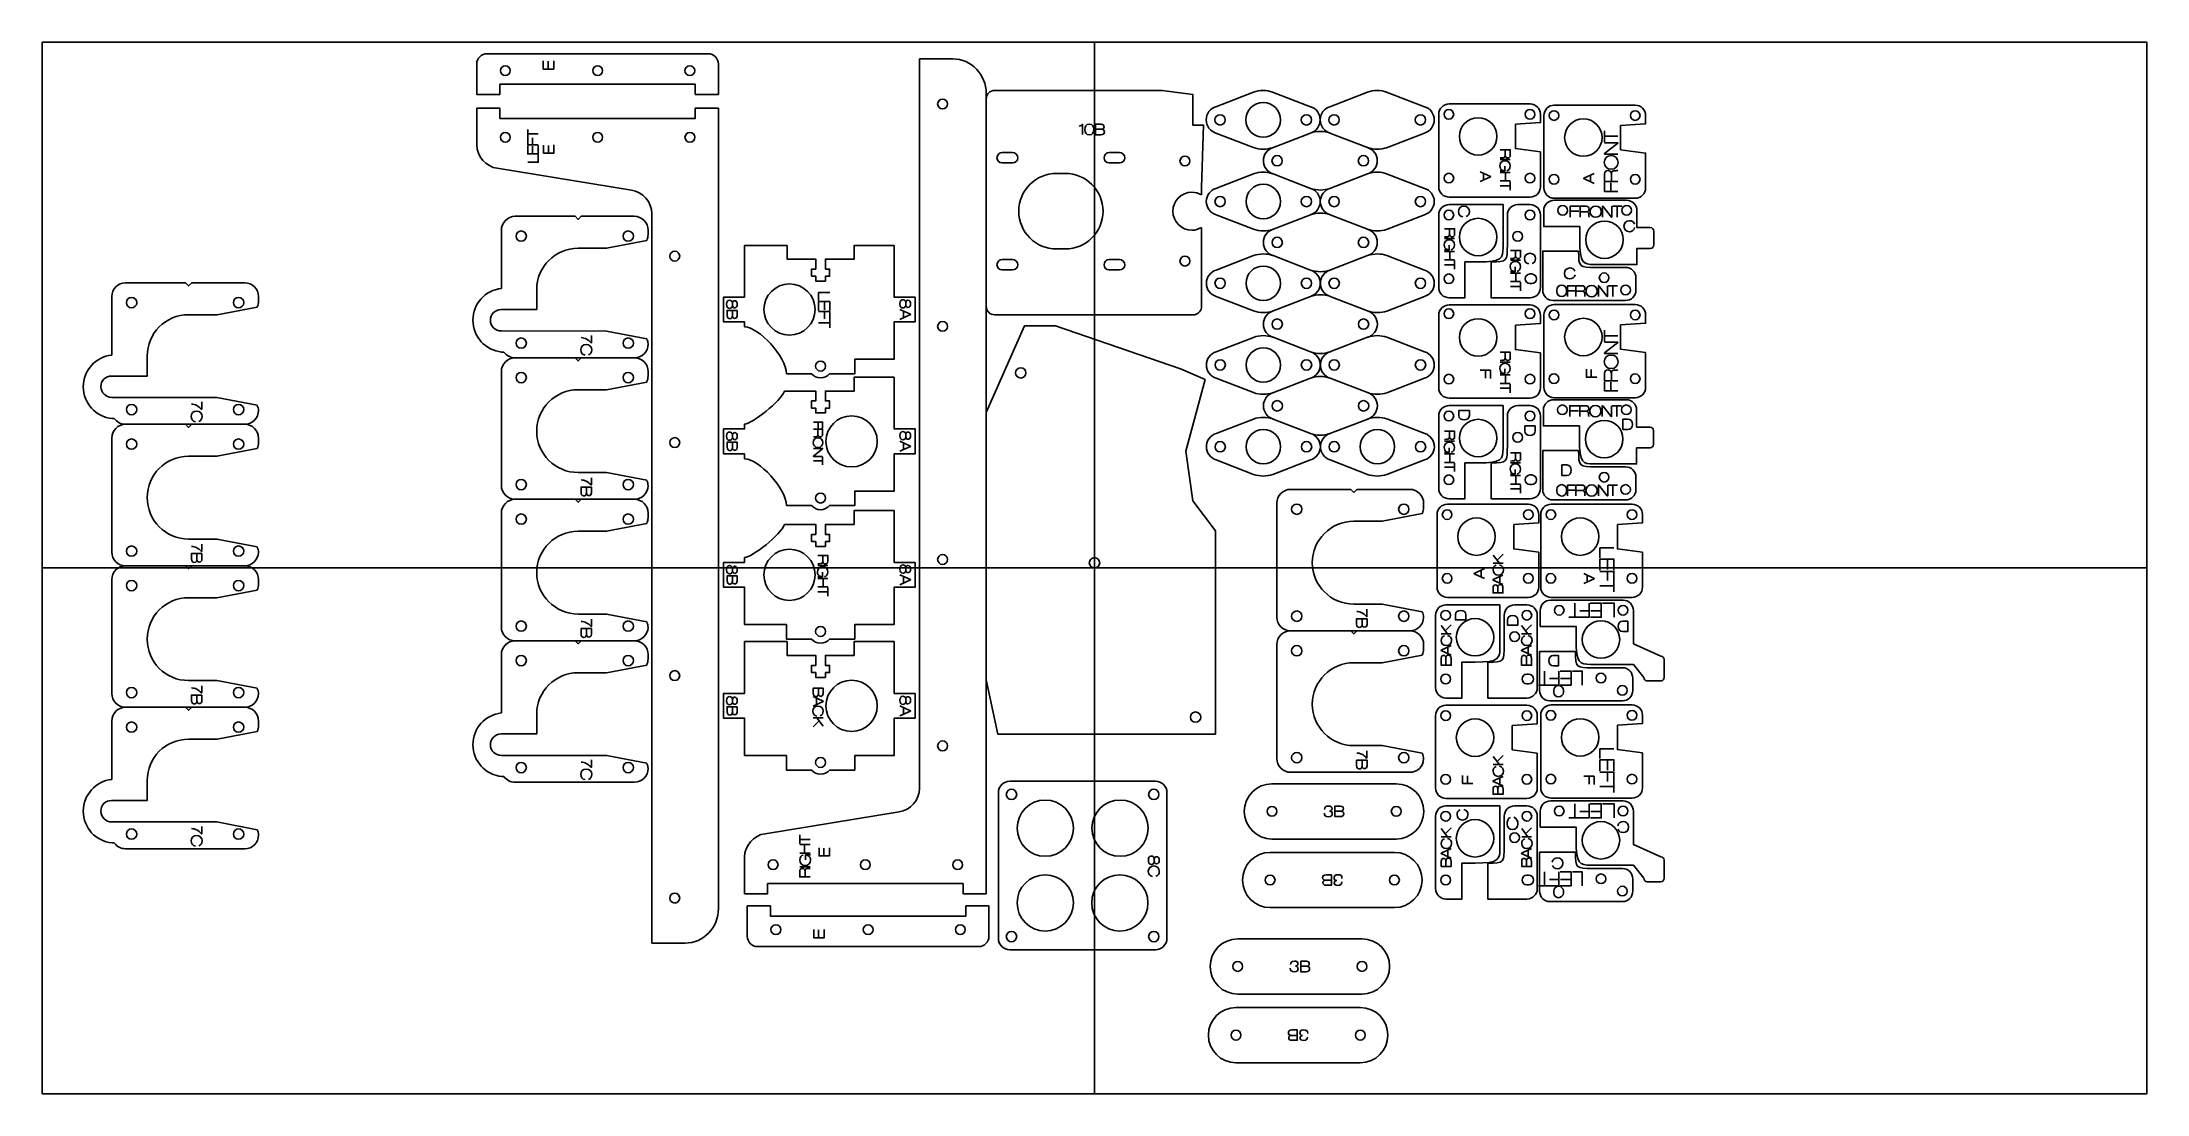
# Model space of a CAD drawing. Extents: x -610 to 0, y -305 to 0.
import ezdxf

# ---------------------------------------------------------------- set-up
doc = ezdxf.new("R2010")
doc.units = 0
doc.layers.add('CUTS', color=1, linetype='Continuous', true_color=0xff0000)
doc.layers.add('TEXT', color=5, linetype='Continuous', true_color=0x0000ff)
doc.layers.add('laser bed referance', color=3, linetype='Continuous', lineweight=25, true_color=0x00ff00)
doc.layers.add('Referance lines', color=2, linetype='Continuous', lineweight=25, true_color=0xffff00)

msp = doc.modelspace()

# ---------------------------------------------------------------- linework, layer by layer
at = {"layer": 'CUTS', "color": 1, "lineweight": 25, "true_color": 0xff0000}
msp.add_line((-413.72, -6.37), (-413.72, -15.19), dxfattribs=at)
for points in [[(-480.72, -3.37), (-416.72, -3.37)], [(-355.45, -216.26), (-355.45, -208.66), (-355.45, -4.88)], [(-413.72, -15.19), (-420.42, -15.19), (-420.42, -12.24), (-477.02, -12.24), (-477.02, -15.19), (-483.72, -15.19), (-483.72, -6.37)], [(-336.16, -14.88), (-336.16, -246.79), (-342.86, -246.79), (-342.86, -246.79)], [(-273.8, -44.29), (-273.8, -42.14), (-273.19, -24.05), (-276.36, -24.05), (-276.36, -15.15), (-285.18, -14.05), (-333.69, -14.05)], [(-258.78, -14.53), (-269.63, -18.72)], [(-242.24, -18.72), (-253.23, -14.48), (-253.23, -14.48)], [(-225.76, -14.53), (-236.61, -18.72), (-236.61, -18.72)], [(-209.22, -18.72), (-220.2, -14.48)], [(-178.64, -17.94), (-202.1, -17.94)], [(-148.18, -18.28), (-171.64, -18.28)], [(-420.41, -19.19), (-420.41, -22.14), (-477.01, -22.14), (-477.01, -19.19), (-483.71, -19.19), (-483.71, -19.19), (-483.71, -29.81)], [(-413.71, -251.1), (-413.71, -19.19), (-420.41, -19.19), (-420.41, -19.19)], [(-205.1, -20.94), (-205.1, -41.93)], [(-182.89, -23.8), (-175.64, -23.34), (-175.64, -20.94)], [(-175.64, -41.93), (-175.64, -31.84), (-182.89, -30.88), (-182.89, -23.8), (-182.89, -23.8)], [(-174.64, -21.28), (-174.64, -42.28)], [(-152.42, -24.15), (-145.18, -23.68), (-145.18, -21.28)], [(-145.18, -42.28), (-145.18, -32.18), (-152.42, -31.22), (-152.42, -24.15), (-152.42, -24.15)], [(-269.63, -26.36), (-258.76, -30.56)], [(-253.23, -30.6), (-242.25, -26.36)], [(-236.6, -26.36), (-225.74, -30.56)], [(-220.2, -30.6), (-209.23, -26.36)], [(-331.54, -32.01), (-328.53, -32.01)], [(-328.53, -35.01), (-331.54, -35.01), (-331.54, -35.01)], [(-300.54, -32.01), (-297.53, -32.01)], [(-297.53, -35.01), (-300.54, -35.01), (-300.54, -35.01)], [(-477.76, -36.58), (-438.94, -42.94)], [(-315.79, -38.06), (-313.28, -38.06)], [(-258.77, -38.2), (-269.62, -42.39)], [(-253.09, -38.19), (-242.23, -42.39)], [(-236.69, -42.43), (-225.71, -38.19)], [(-209.21, -42.39), (-220.19, -38.15)], [(-202.1, -44.93), (-178.64, -44.93)], [(-186.48, -47.1), (-202.1, -47.1)], [(-186.48, -59.5), (-186.48, -47.1), (-186.48, -47.1)], [(-178.64, -47.1), (-182.23, -47.1)], [(-150.69, -45.84), (-171.69, -45.84)], [(-171.64, -45.27), (-148.18, -45.27)], [(-476.59, -54.49), (-476.59, -71.41)], [(-438.09, -50.49), (-453.44, -50.49), (-454.32, -51.37), (-455.21, -50.49), (-472.59, -50.49)], [(-434.09, -55.74), (-434.09, -54.49)], [(-432.99, -49.71), (-432.99, -57.32), (-432.99, -261.1)], [(-273.8, -76.38), (-273.8, -53.74)], [(-269.61, -50.03), (-258.75, -54.23)], [(-253.21, -54.27), (-242.23, -50.03)], [(-236.59, -50.03), (-225.73, -54.23)], [(-220.19, -54.27), (-209.21, -50.03)], [(-205.1, -50.1), (-205.1, -71.1)], [(-185.23, -50.1), (-185.23, -58.69), (-185.23, -58.69)], [(-175.64, -71.1), (-175.64, -50.1)], [(-174.69, -48.84), (-174.69, -53.45), (-164.28, -53.45), (-164.28, -57.27)], [(-143.82, -53.78), (-147.69, -53.78), (-147.69, -48.84)], [(-142.82, -58.78), (-142.82, -54.78)], [(-454.34, -59.74), (-446.1, -59.74), (-434.5, -57.51)], [(-381.55, -96.09), (-374.24, -96.09), (-374.24, -91.9), (-362.84, -91.9), (-362.84, -81.1), (-356.74, -81.1), (-356.74, -73.89), (-362.84, -73.89), (-362.84, -58.9), (-374.44, -58.9), (-374.44, -62.89), (-382.74, -62.89), (-382.74, -65.76), (-381.54, -65.76), (-381.54, -67.86), (-382.74, -67.86), (-382.74, -69.25), (-385.54, -69.25), (-385.54, -67.86), (-386.74, -67.86), (-386.74, -65.76), (-385.54, -65.76), (-385.54, -62.89), (-393.84, -62.89), (-393.84, -58.9), (-406.14, -58.9), (-406.14, -73.89), (-412.24, -73.89), (-412.24, -81.1), (-406.14, -81.1), (-406.14, -82.51), (-406.14, -82.51)], [(-313.28, -59.96), (-315.79, -59.96), (-315.79, -59.96)], [(-164.59, -60.58), (-174.99, -60.58), (-174.99, -71.89)], [(-160.09, -64.46), (-147.7, -64.46), (-147.7, -59.77), (-147.69, -59.77)], [(-147.69, -59.77), (-147.69, -59.78), (-143.82, -59.78)], [(-331.54, -63.01), (-328.53, -63.01)], [(-328.53, -66.01), (-331.54, -66.01), (-331.54, -66.01)], [(-300.54, -63.01), (-297.53, -63.01)], [(-297.53, -66.01), (-300.54, -66.01), (-300.54, -66.01)], [(-258.76, -61.88), (-269.61, -66.07)], [(-253.08, -61.87), (-242.22, -66.07)], [(-236.68, -66.11), (-225.7, -61.87)], [(-209.2, -66.07), (-220.18, -61.83)], [(-202.1, -74.1), (-197.5, -74.1), (-197.5, -63.69), (-193.67, -63.69)], [(-189.95, -63.7), (-189.95, -74.1), (-178.64, -74.1)], [(-150.99, -65.3), (-159.58, -65.3), (-159.58, -65.3)], [(-550.92, -69.76), (-566.28, -69.76), (-567.16, -70.64), (-568.04, -69.76), (-585.42, -69.76)], [(-178.16, -67.2), (-178.67, -67.2)], [(-178.67, -70), (-178.17, -70), (-178.17, -70)], [(-170.89, -71.85), (-170.89, -72.36), (-170.89, -72.36)], [(-147.99, -71.89), (-147.99, -68.3)], [(-589.42, -73.76), (-589.42, -90.68)], [(-567.17, -79.01), (-558.94, -79.01), (-547.34, -76.78)], [(-546.92, -75.01), (-546.92, -73.76)], [(-476.66, -77.5), (-466.28, -77.5)], [(-333.7, -79.03), (-276.22, -79.03)], [(-269.6, -73.71), (-258.74, -77.91)], [(-253.2, -77.95), (-242.22, -73.71)], [(-236.58, -73.71), (-225.72, -77.91)], [(-220.18, -77.95), (-209.2, -73.71)], [(-205.1, -79.18), (-205.1, -100.18)], [(-178.64, -76.18), (-202.1, -76.18)], [(-182.89, -82.05), (-175.64, -81.58), (-175.64, -79.18)], [(-174.64, -79.06), (-174.64, -100.06)], [(-171.99, -74.89), (-150.99, -74.89)], [(-148.18, -76.06), (-171.64, -76.06)], [(-152.42, -81.93), (-145.18, -81.47), (-145.18, -79.06)], [(-434.5, -85.97), (-446.13, -83.73), (-476.59, -83.72)], [(-336.14, -107.38), (-325.11, -82.26), (-316.07, -82.26), (-279.93, -94.65), (-272.78, -97.78), (-278.39, -118.58), (-276.36, -132.98), (-269.78, -141.62), (-269.78, -200.56), (-332.79, -200.56), (-336.14, -184.82)], [(-175.64, -100.18), (-175.64, -90.08), (-182.89, -89.12), (-182.89, -82.05), (-182.89, -82.05)], [(-145.18, -100.06), (-145.18, -89.97), (-152.42, -89), (-152.42, -81.93), (-152.42, -81.93)], [(-476.5, -89.81), (-475.84, -89.81)], [(-258.75, -85.56), (-269.6, -89.75)], [(-253.07, -85.55), (-242.21, -89.75)], [(-236.67, -89.79), (-225.69, -85.55)], [(-209.18, -89.75), (-220.17, -85.51)], [(-589.5, -96.77), (-579.12, -96.77)], [(-476.59, -95.49), (-476.59, -128.49)], [(-472.59, -91.49), (-438.09, -91.49)], [(-453.44, -91.49), (-454.32, -92.37), (-455.21, -91.49)], [(-434.09, -96.75), (-434.09, -95.49)], [(-381.55, -134.32), (-374.24, -134.32), (-374.24, -130.12), (-362.84, -130.12), (-362.84, -119.32), (-356.74, -119.32), (-356.74, -112.12), (-362.84, -112.12), (-362.84, -97.12), (-374.44, -97.12), (-374.44, -101.12), (-382.74, -101.12), (-382.74, -103.99), (-381.54, -103.99), (-381.54, -106.08), (-382.74, -106.08), (-382.74, -107.47), (-385.54, -107.47), (-385.54, -106.08), (-386.74, -106.08), (-386.74, -103.99), (-385.54, -103.99), (-385.54, -101.12), (-394.61, -101.12), (-394.61, -101.12), (-394.61, -101.12)], [(-394.04, -96.09), (-386.73, -96.09)], [(-269.59, -97.39), (-258.73, -101.59)], [(-253.19, -101.63), (-242.21, -97.39)], [(-236.57, -97.39), (-225.71, -101.59)], [(-220.17, -101.63), (-209.19, -97.39)], [(-547.34, -105.24), (-558.97, -103), (-589.42, -102.98)], [(-454.34, -100.74), (-446.11, -100.74), (-434.5, -98.51)], [(-202.1, -103.18), (-178.64, -103.18)], [(-150.79, -103.63), (-171.79, -103.63)], [(-171.64, -103.06), (-148.18, -103.06)], [(-589.34, -109.08), (-588.68, -109.08)], [(-258.74, -109.23), (-269.59, -113.43)], [(-253.06, -109.23), (-242.2, -113.43)], [(-236.66, -113.47), (-225.68, -109.23)], [(-209.17, -113.43), (-220.16, -109.19)], [(-205.1, -108.34), (-205.1, -129.34)], [(-186.48, -105.34), (-202.1, -105.34)], [(-186.48, -117.74), (-186.48, -105.34), (-186.48, -105.34)], [(-185.23, -108.34), (-185.23, -116.93), (-185.23, -116.93)], [(-178.64, -105.34), (-182.23, -105.34)], [(-175.64, -129.34), (-175.64, -108.34)], [(-174.78, -106.63), (-174.78, -111.23), (-164.38, -111.23), (-164.38, -115.06)], [(-143.91, -111.57), (-147.79, -111.57), (-147.79, -106.63)], [(-589.42, -114.76), (-589.42, -147.76)], [(-585.42, -110.76), (-550.92, -110.76)], [(-566.28, -110.76), (-567.16, -111.64), (-568.04, -110.76)], [(-546.92, -116.02), (-546.92, -114.76)], [(-406.14, -110.71), (-406.14, -110.71), (-406.14, -112.12), (-412.24, -112.12), (-412.24, -119.32), (-406.14, -119.32), (-406.14, -120.73), (-406.14, -120.73)], [(-142.91, -116.57), (-142.91, -112.57)], [(-567.17, -120.01), (-558.95, -120.01), (-547.34, -117.78)], [(-269.58, -121.07), (-258.72, -125.26)], [(-253.18, -125.3), (-242.2, -121.07)], [(-236.56, -121.07), (-225.7, -125.26)], [(-220.16, -125.3), (-209.18, -121.07)], [(-164.59, -118.37), (-174.99, -118.37), (-174.99, -129.68)], [(-160.19, -122.25), (-147.79, -122.25), (-147.79, -117.56), (-147.79, -117.56)], [(-147.79, -117.56), (-147.79, -117.57), (-143.91, -117.57)], [(-434.5, -126.97), (-446.12, -124.74), (-454.34, -124.74)], [(-202.1, -132.34), (-197.5, -132.34), (-197.5, -121.93), (-193.67, -121.93)], [(-189.95, -121.94), (-189.95, -132.34), (-178.64, -132.34)], [(-178.16, -125.44), (-178.67, -125.44)], [(-150.99, -123.09), (-159.58, -123.08), (-159.58, -123.08)], [(-147.99, -129.68), (-147.99, -126.09)], [(-472.59, -132.49), (-438.09, -132.49)], [(-453.44, -132.49), (-454.32, -133.37), (-455.21, -132.49)], [(-251.97, -133.61), (-251.97, -166.61)], [(-213.47, -129.61), (-228.82, -129.61), (-229.71, -130.49), (-230.59, -129.61), (-247.97, -129.61), (-247.97, -129.61)], [(-209.47, -134.86), (-209.47, -133.61)], [(-179.13, -133.92), (-202.59, -133.92)], [(-178.67, -128.24), (-178.17, -128.24), (-178.17, -128.24)], [(-149.09, -133.92), (-172.56, -133.92)], [(-171.99, -132.68), (-150.99, -132.68)], [(-170.89, -129.64), (-170.89, -130.15), (-170.89, -130.15)], [(-476.59, -136.49), (-476.59, -169.49)], [(-454.34, -141.74), (-446.11, -141.74), (-434.5, -139.51)], [(-434.09, -137.75), (-434.09, -136.49)], [(-381.55, -172.98), (-374.24, -172.98), (-374.24, -168.78), (-362.84, -168.78), (-362.84, -157.98), (-356.74, -157.98), (-356.74, -150.78), (-362.84, -150.78), (-362.84, -135.78), (-374.44, -135.78), (-374.44, -139.78), (-382.74, -139.78), (-382.74, -142.65), (-381.54, -142.65), (-381.54, -144.75), (-382.74, -144.75), (-382.74, -146.13), (-385.54, -146.13), (-385.54, -144.75), (-386.74, -144.75), (-386.74, -142.65), (-385.54, -142.65), (-385.54, -139.78), (-394.61, -139.78), (-394.61, -139.78)], [(-394.04, -134.32), (-386.73, -134.32)], [(-229.72, -138.86), (-221.5, -138.86), (-209.88, -136.63)], [(-205.59, -136.92), (-205.59, -157.91)], [(-183.38, -139.79), (-176.13, -139.32), (-176.13, -136.92)], [(-176.13, -157.91), (-176.13, -147.82), (-183.38, -146.86), (-183.38, -139.79), (-183.38, -139.79)], [(-175.56, -136.92), (-175.56, -157.91)], [(-153.34, -139.79), (-146.09, -139.32), (-146.09, -136.92)], [(-146.09, -157.91), (-146.09, -147.82), (-153.34, -146.86), (-153.34, -139.79), (-153.34, -139.79)], [(-547.34, -146.24), (-558.96, -144), (-567.17, -144.01)], [(-585.42, -151.76), (-550.92, -151.76)], [(-566.28, -151.76), (-567.16, -152.64), (-568.04, -151.76)], [(-406.14, -149.37), (-406.14, -149.37), (-406.14, -150.78), (-412.24, -150.78), (-412.24, -157.98), (-406.14, -157.98), (-406.14, -168.78), (-394.04, -168.78), (-394.04, -172.98), (-394.04, -172.98), (-394.04, -172.98)], [(-589.42, -155.76), (-589.42, -188.76)], [(-546.92, -157.02), (-546.92, -155.76)], [(-567.17, -161.01), (-558.95, -161.01), (-547.34, -158.78)], [(-209.88, -165.09), (-221.51, -162.85), (-229.72, -162.86)], [(-187.4, -163.08), (-203.02, -163.08)], [(-202.59, -160.91), (-179.13, -160.91)], [(-187.4, -175.48), (-187.4, -163.08), (-187.4, -163.08)], [(-179.55, -163.08), (-183.14, -163.08)], [(-151.72, -161.71), (-172.72, -161.71)], [(-172.56, -160.91), (-149.09, -160.91)], [(-434.5, -167.97), (-446.12, -165.73), (-454.34, -165.74)], [(-247.97, -170.61), (-213.47, -170.61)], [(-228.82, -170.61), (-229.71, -171.49), (-230.59, -170.61)], [(-206.02, -166.08), (-206.02, -187.08)], [(-186.14, -166.08), (-186.14, -174.67), (-186.14, -174.67)], [(-176.55, -187.08), (-176.55, -166.08)], [(-175.72, -164.71), (-175.72, -169.31), (-165.31, -169.31), (-165.31, -173.14)], [(-140.82, -177.93), (-148.72, -174.33), (-148.72, -164.71)], [(-472.59, -173.49), (-438.09, -173.49)], [(-453.44, -173.49), (-454.32, -174.37), (-455.21, -173.49)], [(-381.55, -210.94), (-374.24, -210.94), (-374.24, -206.74), (-362.84, -206.74), (-362.84, -195.94), (-356.74, -195.94), (-356.74, -188.74), (-362.84, -188.74), (-362.84, -173.74), (-374.44, -173.74), (-374.44, -177.74), (-382.74, -177.74), (-382.74, -180.61), (-381.54, -180.61), (-381.54, -182.71), (-382.74, -182.71), (-382.74, -184.1), (-385.54, -184.1), (-385.54, -182.71), (-386.74, -182.71), (-386.74, -180.61), (-385.54, -180.61), (-385.54, -177.74), (-393.84, -177.74), (-393.84, -173.74), (-406.14, -173.74), (-406.14, -188.74), (-412.24, -188.74), (-412.24, -195.94), (-406.14, -195.94), (-406.14, -206.74), (-394.04, -206.74), (-394.04, -210.94), (-386.73, -210.94)], [(-394.04, -172.98), (-386.73, -172.98)], [(-251.97, -174.61), (-251.97, -207.61)], [(-209.47, -175.86), (-209.47, -174.61)], [(-165.5, -176.58), (-175.9, -176.58), (-175.9, -187.89)], [(-476.59, -177.49), (-476.59, -194.41)], [(-454.34, -182.74), (-446.1, -182.74), (-434.5, -180.51)], [(-434.09, -178.74), (-434.09, -177.49)], [(-229.72, -179.86), (-221.5, -179.86), (-209.88, -177.63)], [(-203.02, -190.08), (-198.41, -190.08), (-198.41, -179.67), (-194.58, -179.67)], [(-190.86, -179.68), (-190.86, -190.08), (-179.55, -190.08)], [(-161.12, -180.33), (-148.71, -180.33), (-145.72, -184.13)], [(-151.9, -181.3), (-160.49, -181.3), (-160.49, -181.3)], [(-139.82, -184.13), (-139.82, -178.93)], [(-547.34, -187.24), (-558.96, -185), (-567.17, -185.01)], [(-179.59, -185.98), (-179.08, -185.98), (-179.08, -185.98)], [(-179.07, -183.18), (-179.58, -183.18)], [(-171.8, -187.86), (-171.8, -188.37), (-171.8, -188.37)], [(-169, -188.37), (-169, -187.86)], [(-148.9, -187.89), (-148.9, -184.3)], [(-144.7, -185.13), (-140.82, -185.13), (-140.82, -185.13)], [(-585.42, -192.76), (-550.92, -192.76)], [(-566.28, -192.76), (-567.16, -193.64), (-568.04, -192.76)], [(-179.55, -192.16), (-203.02, -192.16)], [(-172.9, -190.89), (-151.9, -190.89)], [(-149.09, -192.09), (-172.56, -192.09)], [(-589.42, -196.76), (-589.42, -213.68)], [(-567.17, -202.01), (-558.94, -202.01), (-547.34, -199.78)], [(-546.92, -198.01), (-546.92, -196.76)], [(-476.66, -200.5), (-466.28, -200.5)], [(-206.02, -195.16), (-206.02, -216.16)], [(-183.8, -205.1), (-183.8, -198.03), (-183.8, -198.03)], [(-176.55, -197.56), (-176.55, -195.16)], [(-175.56, -195.09), (-175.56, -216.08)], [(-153.34, -197.96), (-146.09, -197.49), (-146.09, -195.09)], [(-146.09, -216.08), (-146.09, -205.99), (-153.34, -205.03), (-153.34, -197.96), (-153.34, -197.96)], [(-434.5, -208.97), (-446.13, -206.73), (-476.59, -206.71)], [(-209.88, -206.09), (-221.51, -203.85), (-229.72, -203.86)], [(-176.55, -216.16), (-176.55, -206.06)], [(-476.5, -212.81), (-475.84, -212.81)], [(-247.97, -211.61), (-213.47, -211.61)], [(-472.59, -214.49), (-438.09, -214.49)], [(-332.64, -217.52), (-332.64, -223.89), (-332.63, -253.13), (-332.63, -253.13)], [(-287.15, -214.19), (-322.75, -214.2), (-329.33, -214.2)], [(-283.82, -259.69), (-283.82, -253.32), (-283.83, -224.08), (-283.83, -217.51)], [(-253.42, -214.93), (-217.42, -214.93)], [(-203.02, -219.16), (-179.55, -219.16)], [(-172.56, -219.08), (-149.09, -219.08)], [(-589.5, -219.77), (-579.12, -219.77)], [(-400.21, -229.39), (-361.4, -223.04)], [(-206.02, -224.33), (-206.02, -245.32)], [(-187.4, -221.33), (-203.02, -221.33)], [(-187.4, -233.73), (-187.4, -221.33), (-187.4, -221.33)], [(-186.14, -224.33), (-186.14, -232.91), (-186.14, -232.91)], [(-179.55, -221.33), (-183.14, -221.33)], [(-176.55, -245.32), (-176.55, -224.33)], [(-175.72, -222.88), (-175.72, -227.48), (-165.31, -227.48), (-165.31, -231.31)], [(-151.72, -219.88), (-172.72, -219.88)], [(-140.82, -236.1), (-148.72, -232.5), (-148.72, -222.88)], [(-547.34, -228.24), (-558.97, -226), (-589.42, -225.98)], [(-217.42, -230.93), (-253.42, -230.93), (-253.42, -230.93)], [(-589.34, -232.08), (-588.68, -232.08)], [(-585.42, -233.76), (-550.92, -233.76)], [(-342.86, -246.79), (-342.86, -243.84), (-399.47, -243.84), (-399.47, -246.79), (-406.16, -246.79), (-406.16, -246.79), (-406.16, -236.17)], [(-253.93, -234.82), (-217.93, -234.82), (-217.93, -234.82)], [(-165.5, -234.75), (-175.9, -234.75), (-175.9, -246.06)], [(-139.82, -242.3), (-139.82, -237.1)], [(-203.02, -248.32), (-198.41, -248.32), (-198.41, -237.91), (-194.58, -237.91)], [(-190.86, -237.92), (-190.86, -248.32), (-179.55, -248.32)], [(-179.07, -241.42), (-179.58, -241.42)], [(-161.12, -238.5), (-148.71, -238.5), (-145.72, -242.3)], [(-151.9, -239.47), (-160.49, -239.47), (-160.49, -239.47)], [(-148.9, -246.06), (-148.9, -242.47)], [(-144.7, -243.3), (-140.82, -243.3), (-140.82, -243.3)], [(-179.59, -244.22), (-179.08, -244.22), (-179.08, -244.22)], [(-172.9, -249.06), (-151.9, -249.06)], [(-171.8, -246.03), (-171.8, -246.53), (-171.8, -246.53)], [(-169, -246.54), (-169, -246.03)], [(-335.36, -259.12), (-335.36, -250.3), (-342.06, -250.3), (-342.06, -253.25), (-398.66, -253.25), (-398.66, -250.3), (-405.36, -250.3), (-405.36, -259.12)], [(-332.63, -253.13), (-332.63, -259.7)], [(-217.93, -250.82), (-253.93, -250.82)], [(-402.36, -262.12), (-338.36, -262.12), (-338.36, -262.12)], [(-263.31, -259.87), (-227.32, -259.87)], [(-329.32, -263.02), (-293.71, -263.01), (-287.14, -263.01)], [(-263.83, -279.76), (-227.83, -279.76), (-227.83, -279.76)], [(-227.32, -275.87), (-263.31, -275.87), (-263.31, -275.87)], [(-227.83, -295.76), (-263.83, -295.76)]]:
    msp.add_lwpolyline(points, dxfattribs=at)
for points in [[(-483.72, -6.37), (-483.72, -4.72), (-482.37, -3.37), (-480.72, -3.37)], [(-416.72, -3.37), (-415.07, -3.37), (-413.72, -4.72), (-413.72, -6.37)], [(-355.45, -4.88), (-355.45, -4.88), (-351.11, -4.88), (-345.81, -4.88)], [(-345.81, -4.88), (-340.5, -4.88), (-336.16, -9.38), (-336.16, -14.88)], [(-476.87, -8.28), (-476.87, -7.5), (-476.23, -6.86), (-475.44, -6.86)], [(-475.44, -9.71), (-476.23, -9.71), (-476.87, -9.07), (-476.87, -8.28)], [(-475.44, -6.86), (-474.66, -6.86), (-474.02, -7.5), (-474.02, -8.28)], [(-474.02, -8.28), (-474.02, -9.07), (-474.66, -9.71), (-475.44, -9.71)], [(-450.14, -8.28), (-450.14, -7.5), (-449.5, -6.86), (-448.72, -6.86)], [(-448.72, -9.71), (-449.5, -9.71), (-450.14, -9.07), (-450.14, -8.28)], [(-448.72, -6.86), (-447.93, -6.86), (-447.29, -7.5), (-447.29, -8.28)], [(-447.29, -8.28), (-447.29, -9.07), (-447.93, -9.71), (-448.72, -9.71)], [(-423.42, -8.28), (-423.42, -7.5), (-422.78, -6.86), (-421.99, -6.86)], [(-421.99, -9.71), (-422.78, -9.71), (-423.42, -9.07), (-423.42, -8.28)], [(-421.99, -6.86), (-421.21, -6.86), (-420.57, -7.5), (-420.57, -8.28)], [(-420.57, -8.28), (-420.57, -9.07), (-421.21, -9.71), (-421.99, -9.71)], [(-348.8, -16.5), (-349.59, -16.5), (-350.23, -17.14), (-350.23, -17.92)], [(-350.23, -17.92), (-350.23, -18.71), (-349.59, -19.35), (-348.8, -19.35)], [(-347.38, -17.92), (-347.38, -17.14), (-348.02, -16.5), (-348.8, -16.5)], [(-348.8, -19.35), (-348.02, -19.35), (-347.38, -18.71), (-347.38, -17.92)], [(-333.69, -14.05), (-335.06, -13.95), (-336.16, -15.05), (-336.16, -16.42)], [(-260.94, -22.54), (-260.94, -19.78), (-258.7, -17.54), (-255.94, -17.54)], [(-255.94, -14.04), (-256.94, -14.04), (-257.89, -14.21), (-258.78, -14.53)], [(-253.23, -14.48), (-254.08, -14.2), (-254.99, -14.04), (-255.94, -14.04)], [(-255.94, -17.54), (-253.18, -17.54), (-250.94, -19.78), (-250.94, -22.54)], [(-222.91, -14.04), (-223.91, -14.04), (-224.87, -14.21), (-225.76, -14.53)], [(-220.2, -14.48), (-221.06, -14.2), (-221.97, -14.04), (-222.91, -14.04)], [(-202.1, -17.94), (-203.76, -17.94), (-205.1, -19.28), (-205.1, -20.94)], [(-175.64, -20.94), (-175.64, -19.28), (-176.98, -17.94), (-178.64, -17.94)], [(-171.64, -18.28), (-173.3, -18.28), (-174.64, -19.62), (-174.64, -21.28)], [(-145.18, -21.28), (-145.18, -19.62), (-146.52, -18.28), (-148.18, -18.28)], [(-269.63, -18.72), (-271.26, -19.23), (-272.44, -20.75), (-272.44, -22.54)], [(-272.44, -22.54), (-272.44, -24.34), (-271.26, -25.86), (-269.63, -26.36)], [(-268.44, -21.04), (-269.27, -21.04), (-269.94, -21.71), (-269.94, -22.54)], [(-269.94, -22.54), (-269.94, -23.37), (-269.27, -24.04), (-268.44, -24.04)], [(-266.94, -22.54), (-266.94, -21.71), (-267.61, -21.04), (-268.44, -21.04)], [(-268.44, -24.04), (-267.61, -24.04), (-266.94, -23.37), (-266.94, -22.54)], [(-255.94, -27.54), (-258.7, -27.54), (-260.94, -25.3), (-260.94, -22.54)], [(-250.94, -22.54), (-250.94, -25.3), (-253.18, -27.54), (-255.94, -27.54)], [(-243.44, -21.04), (-244.27, -21.04), (-244.94, -21.71), (-244.94, -22.54)], [(-244.94, -22.54), (-244.94, -23.37), (-244.27, -24.04), (-243.44, -24.04)], [(-241.94, -22.54), (-241.94, -21.71), (-242.61, -21.04), (-243.44, -21.04)], [(-243.44, -24.04), (-242.61, -24.04), (-241.94, -23.37), (-241.94, -22.54)], [(-242.25, -26.36), (-240.62, -25.86), (-239.44, -24.34), (-239.44, -22.54)], [(-239.44, -22.54), (-239.44, -20.75), (-240.62, -19.23), (-242.24, -18.72)], [(-236.61, -18.72), (-238.24, -19.23), (-239.42, -20.75), (-239.42, -22.54)], [(-239.42, -22.54), (-239.42, -24.34), (-238.23, -25.86), (-236.6, -26.36)], [(-235.41, -21.04), (-236.24, -21.04), (-236.91, -21.71), (-236.91, -22.54)], [(-236.91, -22.54), (-236.91, -23.37), (-236.24, -24.04), (-235.41, -24.04)], [(-233.92, -22.54), (-233.92, -21.71), (-234.59, -21.04), (-235.41, -21.04)], [(-235.41, -24.04), (-234.59, -24.04), (-233.92, -23.37), (-233.92, -22.54)], [(-210.42, -21.04), (-211.24, -21.04), (-211.92, -21.71), (-211.92, -22.54)], [(-211.92, -22.54), (-211.92, -23.37), (-211.24, -24.04), (-210.42, -24.04)], [(-208.92, -22.54), (-208.92, -21.71), (-209.59, -21.04), (-210.42, -21.04)], [(-210.42, -24.04), (-209.59, -24.04), (-208.92, -23.37), (-208.92, -22.54)], [(-209.23, -26.36), (-207.6, -25.86), (-206.41, -24.34), (-206.41, -22.54)], [(-206.41, -22.54), (-206.41, -20.75), (-207.59, -19.23), (-209.22, -18.72)], [(-202.17, -19.54), (-202.94, -19.53), (-203.57, -20.16), (-203.57, -20.93)], [(-203.57, -20.93), (-203.57, -21.7), (-202.95, -22.33), (-202.18, -22.34)], [(-202.18, -22.34), (-201.4, -22.34), (-200.77, -21.71), (-200.77, -20.94)], [(-200.77, -20.94), (-200.77, -20.17), (-201.39, -19.54), (-202.17, -19.54)], [(-199.1, -27.33), (-199.1, -24.34), (-196.67, -21.91), (-193.67, -21.91)], [(-193.67, -21.91), (-190.68, -21.91), (-188.25, -24.34), (-188.25, -27.33)], [(-178.67, -19.54), (-179.44, -19.53), (-180.07, -20.16), (-180.07, -20.93)], [(-180.07, -20.93), (-180.07, -21.7), (-179.45, -22.33), (-178.68, -22.34)], [(-178.68, -22.34), (-177.9, -22.34), (-177.27, -21.71), (-177.27, -20.94)], [(-177.27, -20.94), (-177.27, -20.17), (-177.89, -19.54), (-178.67, -19.54)], [(-171.71, -19.88), (-172.48, -19.87), (-173.11, -20.5), (-173.11, -21.27)], [(-173.11, -21.27), (-173.11, -22.05), (-172.49, -22.67), (-171.72, -22.68)], [(-171.72, -22.68), (-170.94, -22.68), (-170.31, -22.06), (-170.31, -21.28)], [(-170.31, -21.28), (-170.31, -20.51), (-170.93, -19.88), (-171.71, -19.88)], [(-168.63, -27.68), (-168.63, -24.68), (-166.21, -22.25), (-163.21, -22.25)], [(-163.21, -22.25), (-160.21, -22.25), (-157.79, -24.68), (-157.79, -27.68)], [(-148.21, -19.88), (-148.98, -19.87), (-149.61, -20.5), (-149.61, -21.27)], [(-149.61, -21.27), (-149.61, -22.05), (-148.99, -22.67), (-148.22, -22.68)], [(-148.22, -22.68), (-147.44, -22.68), (-146.81, -22.06), (-146.81, -21.28)], [(-146.81, -21.28), (-146.81, -20.51), (-147.43, -19.88), (-148.21, -19.88)], [(-483.71, -29.81), (-483.71, -33.11), (-481.03, -36.16), (-477.76, -36.58)], [(-476.86, -27.6), (-476.86, -26.81), (-476.22, -26.17), (-475.44, -26.17)], [(-475.44, -29.02), (-476.22, -29.02), (-476.86, -28.38), (-476.86, -27.6)], [(-475.44, -26.17), (-474.65, -26.17), (-474.01, -26.81), (-474.01, -27.6)], [(-474.01, -27.6), (-474.01, -28.38), (-474.65, -29.02), (-475.44, -29.02)], [(-450.14, -27.6), (-450.14, -26.81), (-449.5, -26.17), (-448.71, -26.17)], [(-448.71, -29.02), (-449.5, -29.02), (-450.14, -28.38), (-450.14, -27.6)], [(-448.71, -26.17), (-447.93, -26.17), (-447.29, -26.81), (-447.29, -27.6)], [(-447.29, -27.6), (-447.29, -28.38), (-447.93, -29.02), (-448.71, -29.02)], [(-423.41, -27.6), (-423.41, -26.81), (-422.78, -26.17), (-421.99, -26.17)], [(-421.99, -29.02), (-422.78, -29.02), (-423.41, -28.38), (-423.41, -27.6)], [(-421.99, -26.17), (-421.2, -26.17), (-420.56, -26.81), (-420.56, -27.6)], [(-420.56, -27.6), (-420.56, -28.38), (-421.2, -29.02), (-421.99, -29.02)], [(-239.4, -25.87), (-240.4, -25.87), (-241.36, -26.05), (-242.25, -26.36)], [(-236.69, -26.31), (-237.54, -26.03), (-238.45, -25.87), (-239.4, -25.87)], [(-193.67, -32.76), (-196.67, -32.76), (-199.1, -30.33), (-199.1, -27.33)], [(-188.25, -27.33), (-188.25, -30.33), (-190.68, -32.76), (-193.67, -32.76)], [(-163.21, -33.1), (-166.21, -33.1), (-168.63, -30.67), (-168.63, -27.68)], [(-157.79, -27.68), (-157.79, -30.67), (-160.21, -33.1), (-163.21, -33.1)], [(-333.04, -33.51), (-333.04, -32.68), (-332.37, -32.01), (-331.54, -32.01)], [(-331.54, -35.01), (-332.37, -35.01), (-333.04, -34.34), (-333.04, -33.51)], [(-328.53, -32.01), (-327.7, -32.01), (-327.03, -32.68), (-327.03, -33.51)], [(-327.03, -33.51), (-327.03, -34.34), (-327.7, -35.01), (-328.53, -35.01)], [(-302.04, -33.51), (-302.04, -32.68), (-301.37, -32.01), (-300.54, -32.01)], [(-300.54, -35.01), (-301.37, -35.01), (-302.04, -34.34), (-302.04, -33.51)], [(-297.53, -32.01), (-296.7, -32.01), (-296.03, -32.68), (-296.03, -33.51)], [(-296.03, -33.51), (-296.03, -34.34), (-296.7, -35.01), (-297.53, -35.01)], [(-278.62, -33.04), (-279.4, -33.04), (-280.04, -33.68), (-280.04, -34.47)], [(-280.04, -34.47), (-280.04, -35.25), (-279.4, -35.89), (-278.62, -35.89)], [(-277.19, -34.47), (-277.19, -33.68), (-277.83, -33.04), (-278.62, -33.04)], [(-278.62, -35.89), (-277.83, -35.89), (-277.19, -35.25), (-277.19, -34.47)], [(-258.76, -30.56), (-257.88, -30.87), (-256.93, -31.04), (-255.94, -31.04)], [(-255.94, -31.04), (-254.99, -31.04), (-254.08, -30.89), (-253.23, -30.6)], [(-253.1, -30.56), (-254.72, -31.06), (-255.9, -32.58), (-255.9, -34.37)], [(-255.9, -34.37), (-255.9, -36.17), (-254.72, -37.69), (-253.09, -38.19)], [(-251.9, -32.87), (-252.73, -32.87), (-253.4, -33.55), (-253.4, -34.37)], [(-253.4, -34.37), (-253.4, -35.2), (-252.73, -35.87), (-251.9, -35.87)], [(-250.4, -34.37), (-250.4, -33.55), (-251.07, -32.87), (-251.9, -32.87)], [(-251.9, -35.87), (-251.07, -35.87), (-250.4, -35.2), (-250.4, -34.37)], [(-226.9, -32.87), (-227.73, -32.87), (-228.4, -33.55), (-228.4, -34.37)], [(-228.4, -34.37), (-228.4, -35.2), (-227.73, -35.87), (-226.9, -35.87)], [(-225.4, -34.37), (-225.4, -33.55), (-226.07, -32.87), (-226.9, -32.87)], [(-226.9, -35.87), (-226.07, -35.87), (-225.4, -35.2), (-225.4, -34.37)], [(-225.74, -30.56), (-224.86, -30.87), (-223.91, -31.04), (-222.91, -31.04)], [(-222.9, -34.37), (-222.9, -32.58), (-224.08, -31.06), (-225.71, -30.56)], [(-225.71, -38.19), (-224.08, -37.69), (-222.9, -36.17), (-222.9, -34.37)], [(-222.91, -31.04), (-221.97, -31.04), (-221.06, -30.89), (-220.2, -30.6)], [(-326.74, -49.01), (-326.74, -42.96), (-321.83, -38.06), (-315.79, -38.06)], [(-313.28, -38.06), (-307.24, -38.06), (-302.33, -42.97), (-302.33, -49.01)], [(-269.62, -42.39), (-271.24, -42.9), (-272.42, -44.42), (-272.42, -46.21)], [(-260.92, -46.21), (-260.92, -43.45), (-258.68, -41.21), (-255.92, -41.21)], [(-255.92, -37.71), (-256.92, -37.71), (-257.88, -37.88), (-258.77, -38.2)], [(-253.21, -38.15), (-254.06, -37.87), (-254.98, -37.71), (-255.92, -37.71)], [(-255.92, -41.21), (-253.16, -41.21), (-250.92, -43.45), (-250.92, -46.21)], [(-239.42, -46.21), (-239.42, -44.42), (-240.6, -42.9), (-242.23, -42.39)], [(-242.23, -42.39), (-241.34, -42.7), (-240.39, -42.87), (-239.4, -42.87)], [(-236.6, -42.39), (-238.22, -42.9), (-239.4, -44.42), (-239.4, -46.21)], [(-239.4, -42.87), (-238.45, -42.87), (-237.54, -42.72), (-236.69, -42.43)], [(-222.9, -37.71), (-223.9, -37.71), (-224.86, -37.88), (-225.75, -38.2)], [(-220.19, -38.15), (-221.04, -37.87), (-221.95, -37.71), (-222.9, -37.71)], [(-206.4, -46.21), (-206.4, -44.42), (-207.58, -42.9), (-209.21, -42.39)], [(-205.1, -41.93), (-205.1, -43.59), (-203.76, -44.93), (-202.1, -44.93)], [(-202.17, -38.03), (-202.94, -38.03), (-203.57, -38.66), (-203.57, -39.43)], [(-203.57, -39.43), (-203.57, -40.2), (-202.95, -40.83), (-202.18, -40.83)], [(-202.18, -40.83), (-201.4, -40.84), (-200.77, -40.21), (-200.77, -39.44)], [(-200.77, -39.44), (-200.77, -38.66), (-201.39, -38.04), (-202.17, -38.03)], [(-178.67, -38.03), (-179.44, -38.03), (-180.07, -38.65), (-180.07, -39.43)], [(-180.07, -39.43), (-180.07, -40.2), (-179.45, -40.83), (-178.68, -40.83)], [(-178.68, -40.83), (-177.9, -40.84), (-177.27, -40.21), (-177.27, -39.44)], [(-177.27, -39.44), (-177.27, -38.66), (-177.89, -38.04), (-178.67, -38.03)], [(-178.64, -44.93), (-176.98, -44.93), (-175.64, -43.59), (-175.64, -41.93)], [(-174.64, -42.28), (-174.64, -43.93), (-173.3, -45.27), (-171.64, -45.27)], [(-171.71, -38.38), (-172.48, -38.37), (-173.11, -39), (-173.11, -39.77)], [(-173.11, -39.77), (-173.11, -40.54), (-172.49, -41.17), (-171.72, -41.17)], [(-171.72, -41.17), (-170.94, -41.18), (-170.31, -40.55), (-170.31, -39.78)], [(-170.31, -39.78), (-170.31, -39.01), (-170.93, -38.38), (-171.71, -38.38)], [(-148.21, -38.38), (-148.98, -38.37), (-149.61, -39), (-149.61, -39.77)], [(-149.61, -39.77), (-149.61, -40.54), (-148.99, -41.17), (-148.22, -41.17)], [(-148.22, -41.17), (-147.44, -41.18), (-146.81, -40.55), (-146.81, -39.78)], [(-146.81, -39.78), (-146.81, -39.01), (-147.43, -38.38), (-148.21, -38.38)], [(-148.18, -45.27), (-146.52, -45.27), (-145.18, -43.93), (-145.18, -42.28)], [(-438.94, -42.94), (-435.67, -43.36), (-432.99, -46.41), (-432.99, -49.71)], [(-282.11, -49.01), (-282.11, -45.97), (-279.64, -43.51), (-276.61, -43.51)], [(-276.61, -43.51), (-275.58, -43.51), (-274.62, -43.8), (-273.8, -44.29)], [(-272.42, -46.21), (-272.42, -48.01), (-271.24, -49.52), (-269.61, -50.03)], [(-268.42, -44.71), (-269.25, -44.71), (-269.92, -45.38), (-269.92, -46.21)], [(-269.92, -46.21), (-269.92, -47.04), (-269.25, -47.71), (-268.42, -47.71)], [(-266.92, -46.21), (-266.92, -45.38), (-267.59, -44.71), (-268.42, -44.71)], [(-268.42, -47.71), (-267.59, -47.71), (-266.92, -47.04), (-266.92, -46.21)], [(-255.92, -51.21), (-258.68, -51.21), (-260.92, -48.97), (-260.92, -46.21)], [(-250.92, -46.21), (-250.92, -48.97), (-253.16, -51.21), (-255.92, -51.21)], [(-243.42, -44.71), (-244.25, -44.71), (-244.92, -45.38), (-244.92, -46.21)], [(-244.92, -46.21), (-244.92, -47.04), (-244.25, -47.71), (-243.42, -47.71)], [(-241.92, -46.21), (-241.92, -45.38), (-242.59, -44.71), (-243.42, -44.71)], [(-243.42, -47.71), (-242.59, -47.71), (-241.92, -47.04), (-241.92, -46.21)], [(-242.23, -50.03), (-240.6, -49.52), (-239.42, -48.01), (-239.42, -46.21)], [(-239.4, -46.21), (-239.4, -48.01), (-238.22, -49.52), (-236.59, -50.03)], [(-235.4, -44.71), (-236.23, -44.71), (-236.9, -45.38), (-236.9, -46.21)], [(-236.9, -46.21), (-236.9, -47.04), (-236.23, -47.71), (-235.4, -47.71)], [(-233.9, -46.21), (-233.9, -45.38), (-234.57, -44.71), (-235.4, -44.71)], [(-235.4, -47.71), (-234.57, -47.71), (-233.9, -47.04), (-233.9, -46.21)], [(-210.4, -44.71), (-211.23, -44.71), (-211.9, -45.38), (-211.9, -46.21)], [(-211.9, -46.21), (-211.9, -47.04), (-211.23, -47.71), (-210.4, -47.71)], [(-208.9, -46.21), (-208.9, -45.38), (-209.57, -44.71), (-210.4, -44.71)], [(-210.4, -47.71), (-209.57, -47.71), (-208.9, -47.04), (-208.9, -46.21)], [(-209.21, -50.03), (-207.58, -49.52), (-206.4, -48.01), (-206.4, -46.21)], [(-202.1, -47.1), (-203.76, -47.1), (-205.1, -48.44), (-205.1, -50.1)], [(-202.17, -48.7), (-202.94, -48.7), (-203.57, -49.32), (-203.57, -50.1)], [(-200.77, -50.1), (-200.77, -49.33), (-201.39, -48.7), (-202.17, -48.7)], [(-182.23, -47.1), (-183.88, -47.1), (-185.23, -48.44), (-185.23, -50.1)], [(-178.67, -48.7), (-179.44, -48.7), (-180.07, -49.32), (-180.07, -50.1)], [(-177.27, -50.1), (-177.27, -49.33), (-177.89, -48.7), (-178.67, -48.7)], [(-175.64, -50.1), (-175.64, -48.44), (-176.98, -47.1), (-178.64, -47.1)], [(-171.69, -45.84), (-173.35, -45.84), (-174.69, -47.19), (-174.69, -48.84)], [(-169.19, -47.37), (-169.96, -47.37), (-170.59, -48), (-170.59, -48.77)], [(-167.79, -48.78), (-167.79, -48), (-168.41, -47.38), (-169.19, -47.37)], [(-150.69, -47.37), (-151.46, -47.37), (-152.09, -48), (-152.09, -48.77)], [(-147.69, -48.84), (-147.69, -47.19), (-149.04, -45.84), (-150.69, -45.84)], [(-149.29, -48.78), (-149.29, -48), (-149.92, -47.38), (-150.69, -47.37)], [(-472.59, -50.49), (-474.8, -50.49), (-476.59, -52.28), (-476.59, -54.49)], [(-472.34, -56.24), (-472.34, -55.41), (-471.67, -54.74), (-470.84, -54.74)], [(-470.84, -54.74), (-470.01, -54.74), (-469.34, -55.41), (-469.34, -56.24)], [(-439.84, -54.74), (-440.67, -54.74), (-441.34, -55.41), (-441.34, -56.24)], [(-438.34, -56.24), (-438.34, -55.41), (-439.01, -54.74), (-439.84, -54.74)], [(-434.09, -54.49), (-434.09, -52.28), (-435.88, -50.49), (-438.09, -50.49)], [(-315.79, -59.96), (-321.83, -59.96), (-326.74, -55.06), (-326.74, -49.01)], [(-302.33, -49.01), (-302.33, -55.06), (-307.24, -59.96), (-313.28, -59.96)], [(-276.61, -54.51), (-279.64, -54.51), (-282.11, -52.05), (-282.11, -49.01)], [(-273.8, -53.74), (-274.62, -54.23), (-275.58, -54.51), (-276.61, -54.51)], [(-258.75, -54.23), (-257.87, -54.54), (-256.91, -54.71), (-255.92, -54.71)], [(-255.92, -54.71), (-254.98, -54.71), (-254.06, -54.55), (-253.21, -54.27)], [(-253.09, -54.23), (-254.71, -54.74), (-255.89, -56.26), (-255.89, -58.05)], [(-239.39, -49.55), (-240.39, -49.55), (-241.35, -49.72), (-242.24, -50.04)], [(-236.68, -49.99), (-237.53, -49.71), (-238.44, -49.55), (-239.39, -49.55)], [(-225.73, -54.23), (-224.84, -54.54), (-223.89, -54.71), (-222.9, -54.71)], [(-222.89, -58.05), (-222.89, -56.26), (-224.07, -54.74), (-225.7, -54.23)], [(-222.9, -54.71), (-221.95, -54.71), (-221.04, -54.55), (-220.19, -54.27)], [(-203.57, -50.1), (-203.58, -50.87), (-202.95, -51.5), (-202.18, -51.5)], [(-202.18, -51.5), (-201.4, -51.5), (-200.77, -50.88), (-200.77, -50.1)], [(-199.1, -56.5), (-199.1, -53.5), (-196.67, -51.07), (-193.67, -51.07)], [(-193.67, -51.07), (-190.68, -51.07), (-188.25, -53.5), (-188.25, -56.5)], [(-180.07, -50.1), (-180.07, -50.87), (-179.45, -51.5), (-178.68, -51.5)], [(-178.68, -51.5), (-177.9, -51.5), (-177.27, -50.88), (-177.27, -50.1)], [(-170.59, -48.77), (-170.59, -49.54), (-169.97, -50.17), (-169.2, -50.17)], [(-169.2, -50.17), (-168.42, -50.18), (-167.79, -49.55), (-167.79, -48.78)], [(-162.52, -57.27), (-162.52, -54.28), (-160.09, -51.85), (-157.09, -51.85)], [(-157.09, -51.85), (-154.1, -51.85), (-151.67, -54.28), (-151.67, -57.27)], [(-152.09, -48.77), (-152.1, -49.54), (-151.47, -50.17), (-150.7, -50.17)], [(-150.7, -50.17), (-149.93, -50.18), (-149.3, -49.55), (-149.29, -48.78)], [(-142.82, -54.78), (-142.82, -54.23), (-143.27, -53.78), (-143.82, -53.78)], [(-470.84, -57.74), (-471.67, -57.74), (-472.34, -57.07), (-472.34, -56.24)], [(-469.34, -56.24), (-469.34, -57.07), (-470.01, -57.74), (-470.84, -57.74)], [(-466.34, -71.74), (-466.34, -65.11), (-460.96, -59.74), (-454.34, -59.74)], [(-441.34, -56.24), (-441.34, -57.07), (-440.67, -57.74), (-439.84, -57.74)], [(-439.84, -57.74), (-439.01, -57.74), (-438.34, -57.07), (-438.34, -56.24)], [(-434.5, -57.51), (-434.24, -56.98), (-434.09, -56.38), (-434.09, -55.74)], [(-427.78, -62.04), (-427.78, -61.25), (-427.14, -60.61), (-426.35, -60.61)], [(-426.35, -60.61), (-425.57, -60.61), (-424.93, -61.25), (-424.93, -62.04)], [(-255.89, -58.05), (-255.89, -59.85), (-254.71, -61.37), (-253.08, -61.87)], [(-251.89, -56.55), (-252.72, -56.55), (-253.39, -57.22), (-253.39, -58.05)], [(-253.39, -58.05), (-253.39, -58.88), (-252.72, -59.55), (-251.89, -59.55)], [(-250.39, -58.05), (-250.39, -57.22), (-251.06, -56.55), (-251.89, -56.55)], [(-251.89, -59.55), (-251.06, -59.55), (-250.39, -58.88), (-250.39, -58.05)], [(-226.89, -56.55), (-227.72, -56.55), (-228.39, -57.22), (-228.39, -58.05)], [(-228.39, -58.05), (-228.39, -58.88), (-227.72, -59.55), (-226.89, -59.55)], [(-225.39, -58.05), (-225.39, -57.22), (-226.06, -56.55), (-226.89, -56.55)], [(-226.89, -59.55), (-226.06, -59.55), (-225.39, -58.88), (-225.39, -58.05)], [(-225.7, -61.87), (-224.07, -61.37), (-222.89, -59.85), (-222.89, -58.05)], [(-193.67, -61.92), (-196.67, -61.92), (-199.1, -59.5), (-199.1, -56.5)], [(-188.25, -56.5), (-188.25, -59.5), (-190.68, -61.92), (-193.67, -61.92)], [(-193.67, -63.69), (-186.76, -63.69), (-186.48, -62.64), (-186.48, -59.5)], [(-185.23, -58.69), (-185.23, -63.49), (-185.23, -63.7), (-189.95, -63.7)], [(-182.22, -54.9), (-183, -54.9), (-183.62, -55.52), (-183.63, -56.29)], [(-183.63, -56.29), (-183.63, -57.07), (-183.01, -57.7), (-182.23, -57.7)], [(-182.23, -57.7), (-181.46, -57.7), (-180.83, -57.08), (-180.83, -56.3)], [(-180.83, -56.3), (-180.82, -55.53), (-181.45, -54.9), (-182.22, -54.9)], [(-159.58, -65.3), (-164.38, -65.3), (-164.59, -65.3), (-164.59, -60.58)], [(-164.28, -57.27), (-164.28, -64.18), (-163.23, -64.46), (-160.09, -64.46)], [(-157.09, -62.7), (-160.09, -62.7), (-162.52, -60.27), (-162.52, -57.27)], [(-151.67, -57.27), (-151.67, -60.27), (-154.1, -62.7), (-157.09, -62.7)], [(-143.82, -59.78), (-143.27, -59.78), (-142.82, -59.33), (-142.82, -58.78)], [(-426.35, -63.46), (-427.14, -63.46), (-427.78, -62.82), (-427.78, -62.04)], [(-424.93, -62.04), (-424.93, -62.82), (-425.57, -63.46), (-426.35, -63.46)], [(-333.04, -64.51), (-333.04, -63.68), (-332.37, -63.01), (-331.54, -63.01)], [(-331.54, -66.01), (-332.37, -66.01), (-333.04, -65.34), (-333.04, -64.51)], [(-328.53, -63.01), (-327.7, -63.01), (-327.03, -63.68), (-327.03, -64.51)], [(-327.03, -64.51), (-327.03, -65.34), (-327.7, -66.01), (-328.53, -66.01)], [(-302.04, -64.51), (-302.04, -63.68), (-301.37, -63.01), (-300.54, -63.01)], [(-300.54, -66.01), (-301.37, -66.01), (-302.04, -65.34), (-302.04, -64.51)], [(-297.53, -63.01), (-296.7, -63.01), (-296.03, -63.68), (-296.03, -64.51)], [(-296.03, -64.51), (-296.03, -65.34), (-296.7, -66.01), (-297.53, -66.01)], [(-278.62, -62.04), (-279.4, -62.04), (-280.04, -62.68), (-280.04, -63.47)], [(-280.04, -63.47), (-280.04, -64.25), (-279.4, -64.89), (-278.62, -64.89)], [(-277.19, -63.47), (-277.19, -62.68), (-277.83, -62.04), (-278.62, -62.04)], [(-278.62, -64.89), (-277.83, -64.89), (-277.19, -64.25), (-277.19, -63.47)], [(-269.61, -66.07), (-271.23, -66.58), (-272.41, -68.1), (-272.41, -69.89)], [(-260.91, -69.89), (-260.91, -67.13), (-258.67, -64.89), (-255.91, -64.89)], [(-255.91, -61.39), (-256.91, -61.39), (-257.87, -61.56), (-258.76, -61.88)], [(-253.2, -61.83), (-254.05, -61.54), (-254.96, -61.39), (-255.91, -61.39)], [(-255.91, -64.89), (-253.15, -64.89), (-250.91, -67.13), (-250.91, -69.89)], [(-239.41, -69.89), (-239.41, -68.1), (-240.59, -66.58), (-242.22, -66.07)], [(-242.22, -66.07), (-241.33, -66.38), (-240.38, -66.55), (-239.39, -66.55)], [(-236.58, -66.07), (-238.21, -66.58), (-239.39, -68.1), (-239.39, -69.89)], [(-239.39, -66.55), (-238.44, -66.55), (-237.53, -66.4), (-236.68, -66.11)], [(-222.89, -61.39), (-223.89, -61.39), (-224.85, -61.56), (-225.74, -61.88)], [(-220.18, -61.83), (-221.03, -61.54), (-221.94, -61.39), (-222.89, -61.39)], [(-206.39, -69.89), (-206.39, -68.1), (-207.57, -66.58), (-209.2, -66.07)], [(-157.19, -66.9), (-157.96, -66.9), (-158.59, -67.52), (-158.59, -68.29)], [(-155.79, -68.3), (-155.79, -67.53), (-156.41, -66.9), (-157.19, -66.9)], [(-147.99, -68.3), (-147.99, -66.64), (-149.34, -65.3), (-150.99, -65.3)], [(-585.42, -69.76), (-587.63, -69.76), (-589.42, -71.55), (-589.42, -73.76)], [(-546.92, -73.76), (-546.92, -71.55), (-548.71, -69.76), (-550.92, -69.76)], [(-476.59, -71.41), (-481.23, -71.91), (-484.84, -75.83), (-484.84, -80.6)], [(-466.28, -77.5), (-466.28, -77.5), (-466.34, -73.83), (-466.34, -71.74)], [(-393.14, -70.1), (-397.24, -70.1), (-400.57, -73.41), (-400.57, -77.5)], [(-385.71, -77.5), (-385.71, -73.41), (-389.04, -70.1), (-393.14, -70.1)], [(-272.41, -69.89), (-272.41, -71.68), (-271.23, -73.2), (-269.6, -73.71)], [(-268.41, -68.39), (-269.24, -68.39), (-269.91, -69.06), (-269.91, -69.89)], [(-269.91, -69.89), (-269.91, -70.72), (-269.24, -71.39), (-268.41, -71.39)], [(-266.91, -69.89), (-266.91, -69.06), (-267.58, -68.39), (-268.41, -68.39)], [(-268.41, -71.39), (-267.58, -71.39), (-266.91, -70.72), (-266.91, -69.89)], [(-255.91, -74.89), (-258.67, -74.89), (-260.91, -72.65), (-260.91, -69.89)], [(-250.91, -69.89), (-250.91, -72.65), (-253.15, -74.89), (-255.91, -74.89)], [(-243.41, -68.39), (-244.24, -68.39), (-244.91, -69.06), (-244.91, -69.89)], [(-244.91, -69.89), (-244.91, -70.72), (-244.24, -71.39), (-243.41, -71.39)], [(-241.91, -69.89), (-241.91, -69.06), (-242.58, -68.39), (-243.41, -68.39)], [(-243.41, -71.39), (-242.58, -71.39), (-241.91, -70.72), (-241.91, -69.89)], [(-242.22, -73.71), (-240.59, -73.2), (-239.41, -71.68), (-239.41, -69.89)], [(-239.39, -69.89), (-239.39, -71.68), (-238.21, -73.2), (-236.58, -73.71)], [(-235.39, -68.39), (-236.22, -68.39), (-236.89, -69.06), (-236.89, -69.89)], [(-236.89, -69.89), (-236.89, -70.72), (-236.22, -71.39), (-235.39, -71.39)], [(-233.89, -69.89), (-233.89, -69.06), (-234.56, -68.39), (-235.39, -68.39)], [(-235.39, -71.39), (-234.56, -71.39), (-233.89, -70.72), (-233.89, -69.89)], [(-210.39, -68.39), (-211.22, -68.39), (-211.89, -69.06), (-211.89, -69.89)], [(-211.89, -69.89), (-211.89, -70.72), (-211.22, -71.39), (-210.39, -71.39)], [(-208.89, -69.89), (-208.89, -69.06), (-209.56, -68.39), (-210.39, -68.39)], [(-210.39, -71.39), (-209.56, -71.39), (-208.89, -70.72), (-208.89, -69.89)], [(-209.2, -73.71), (-207.57, -73.2), (-206.39, -71.68), (-206.39, -69.89)], [(-205.1, -71.1), (-205.1, -72.75), (-203.76, -74.1), (-202.1, -74.1)], [(-203.57, -68.59), (-203.58, -69.37), (-202.95, -69.99), (-202.18, -70)], [(-202.17, -67.2), (-202.94, -67.19), (-203.57, -67.82), (-203.57, -68.59)], [(-202.18, -70), (-201.4, -70), (-200.77, -69.37), (-200.77, -68.6)], [(-200.77, -68.6), (-200.77, -67.83), (-201.39, -67.2), (-202.17, -67.2)], [(-178.67, -67.2), (-179.44, -67.19), (-180.07, -67.82), (-180.07, -68.59)], [(-180.07, -68.59), (-180.07, -69.37), (-179.45, -69.99), (-178.67, -70)], [(-178.64, -74.1), (-176.98, -74.1), (-175.64, -72.75), (-175.64, -71.1)], [(-178.17, -70), (-177.39, -70), (-176.76, -69.38), (-176.76, -68.6)], [(-176.76, -68.6), (-176.76, -67.83), (-177.38, -67.2), (-178.16, -67.2)], [(-174.99, -71.89), (-174.99, -73.55), (-173.65, -74.89), (-171.99, -74.89)], [(-169.49, -70.46), (-170.26, -70.45), (-170.89, -71.08), (-170.89, -71.85)], [(-170.89, -72.36), (-170.89, -73.13), (-170.27, -73.76), (-169.5, -73.77)], [(-169.5, -73.77), (-168.72, -73.77), (-168.09, -73.14), (-168.09, -72.37)], [(-168.09, -71.86), (-168.09, -71.09), (-168.71, -70.46), (-169.49, -70.46)], [(-158.59, -68.29), (-158.6, -69.07), (-157.97, -69.7), (-157.2, -69.7)], [(-157.2, -69.7), (-156.42, -69.7), (-155.8, -69.08), (-155.79, -68.3)], [(-152.39, -71.85), (-152.4, -72.62), (-151.77, -73.25), (-151, -73.26)], [(-150.99, -70.46), (-151.76, -70.45), (-152.39, -71.08), (-152.39, -71.85)], [(-151, -73.26), (-150.22, -73.26), (-149.6, -72.63), (-149.59, -71.86)], [(-149.59, -71.86), (-149.59, -71.09), (-150.21, -70.46), (-150.99, -70.46)], [(-150.99, -74.89), (-149.34, -74.89), (-147.99, -73.55), (-147.99, -71.89)], [(-585.17, -75.51), (-585.17, -74.68), (-584.5, -74.01), (-583.67, -74.01)], [(-583.67, -77.01), (-584.5, -77.01), (-585.17, -76.34), (-585.17, -75.51)], [(-583.67, -74.01), (-582.85, -74.01), (-582.17, -74.68), (-582.17, -75.51)], [(-582.17, -75.51), (-582.17, -76.34), (-582.85, -77.01), (-583.67, -77.01)], [(-579.17, -91.01), (-579.17, -84.38), (-573.8, -79.01), (-567.17, -79.01)], [(-552.67, -74.01), (-553.5, -74.01), (-554.17, -74.68), (-554.17, -75.51)], [(-554.17, -75.51), (-554.17, -76.34), (-553.5, -77.01), (-552.67, -77.01)], [(-551.17, -75.51), (-551.17, -74.68), (-551.85, -74.01), (-552.67, -74.01)], [(-552.67, -77.01), (-551.85, -77.01), (-551.17, -76.34), (-551.17, -75.51)], [(-547.34, -76.78), (-547.08, -76.25), (-546.92, -75.65), (-546.92, -75.01)], [(-479.76, -80.6), (-479.76, -78.89), (-478.37, -77.5), (-476.66, -77.5)], [(-400.57, -77.5), (-400.57, -81.58), (-397.24, -84.9), (-393.14, -84.9)], [(-393.14, -84.9), (-389.04, -84.9), (-385.71, -81.58), (-385.71, -77.5)], [(-336.17, -76.56), (-336.17, -77.92), (-335.06, -79.03), (-333.7, -79.03)], [(-276.22, -79.03), (-275.02, -79.03), (-274.02, -78.17), (-273.8, -77.03)], [(-273.8, -77.03), (-273.83, -76.88), (-273.8, -76.72), (-273.8, -76.38)], [(-258.74, -77.91), (-257.86, -78.22), (-256.9, -78.39), (-255.91, -78.39)], [(-255.91, -78.39), (-254.96, -78.39), (-254.05, -78.23), (-253.2, -77.95)], [(-253.08, -77.91), (-254.7, -78.42), (-255.88, -79.94), (-255.88, -81.73)], [(-239.38, -73.23), (-240.38, -73.23), (-241.34, -73.4), (-242.23, -73.72)], [(-236.67, -73.67), (-237.52, -73.39), (-238.43, -73.23), (-239.38, -73.23)], [(-225.72, -77.91), (-224.83, -78.22), (-223.88, -78.39), (-222.89, -78.39)], [(-222.88, -81.73), (-222.88, -79.94), (-224.06, -78.42), (-225.69, -77.91)], [(-222.89, -78.39), (-221.94, -78.39), (-221.03, -78.23), (-220.18, -77.95)], [(-202.1, -76.18), (-203.76, -76.18), (-205.1, -77.52), (-205.1, -79.18)], [(-202.17, -77.28), (-202.94, -77.28), (-203.57, -77.9), (-203.57, -78.68)], [(-203.57, -78.68), (-203.57, -79.45), (-202.95, -80.08), (-202.18, -80.08)], [(-202.18, -80.08), (-201.4, -80.08), (-200.77, -79.46), (-200.77, -78.69)], [(-200.77, -78.69), (-200.77, -77.91), (-201.39, -77.28), (-202.17, -77.28)], [(-178.67, -77.28), (-179.44, -77.28), (-180.07, -77.9), (-180.07, -78.68)], [(-180.07, -78.68), (-180.07, -79.45), (-179.45, -80.08), (-178.68, -80.08)], [(-178.68, -80.08), (-177.9, -80.08), (-177.27, -79.46), (-177.27, -78.69)], [(-177.27, -78.69), (-177.27, -77.91), (-177.89, -77.28), (-178.67, -77.28)], [(-175.64, -79.18), (-175.64, -77.52), (-176.98, -76.18), (-178.64, -76.18)], [(-171.64, -76.06), (-173.3, -76.06), (-174.64, -77.41), (-174.64, -79.06)], [(-171.71, -77.66), (-172.48, -77.66), (-173.11, -78.29), (-173.11, -79.06)], [(-173.11, -79.06), (-173.11, -79.83), (-172.49, -80.46), (-171.72, -80.46)], [(-171.72, -80.46), (-170.94, -80.47), (-170.31, -79.84), (-170.31, -79.07)], [(-170.31, -79.07), (-170.31, -78.29), (-170.93, -77.67), (-171.71, -77.66)], [(-148.21, -77.66), (-148.98, -77.66), (-149.61, -78.29), (-149.61, -79.06)], [(-149.61, -79.06), (-149.61, -79.83), (-148.99, -80.46), (-148.22, -80.46)], [(-148.22, -80.46), (-147.44, -80.47), (-146.81, -79.84), (-146.81, -79.07)], [(-146.81, -79.07), (-146.81, -78.29), (-147.43, -77.67), (-148.21, -77.66)], [(-145.18, -79.06), (-145.18, -77.41), (-146.52, -76.06), (-148.18, -76.06)], [(-484.84, -80.6), (-484.84, -85.4), (-481.18, -89.35), (-476.5, -89.81)], [(-476.59, -83.72), (-478.3, -83.72), (-479.76, -82.32), (-479.76, -80.6)], [(-406.14, -82.51), (-402.13, -82.51), (-394.04, -91.15), (-394.04, -96.1)], [(-348.8, -80.97), (-349.59, -80.97), (-350.23, -81.61), (-350.23, -82.4)], [(-350.23, -82.4), (-350.23, -83.18), (-349.59, -83.82), (-348.8, -83.82)], [(-347.38, -82.4), (-347.38, -81.61), (-348.02, -80.97), (-348.8, -80.97)], [(-348.8, -83.82), (-348.02, -83.82), (-347.38, -83.18), (-347.38, -82.4)], [(-255.9, -85.07), (-256.9, -85.07), (-257.86, -85.24), (-258.75, -85.56)], [(-253.19, -85.51), (-254.04, -85.22), (-254.95, -85.07), (-255.9, -85.07)], [(-255.88, -81.73), (-255.88, -83.53), (-254.7, -85.04), (-253.07, -85.55)], [(-251.88, -80.23), (-252.71, -80.23), (-253.38, -80.9), (-253.38, -81.73)], [(-253.38, -81.73), (-253.38, -82.56), (-252.71, -83.23), (-251.88, -83.23)], [(-250.38, -81.73), (-250.38, -80.9), (-251.05, -80.23), (-251.88, -80.23)], [(-251.88, -83.23), (-251.05, -83.23), (-250.38, -82.56), (-250.38, -81.73)], [(-226.88, -80.23), (-227.71, -80.23), (-228.38, -80.9), (-228.38, -81.73)], [(-228.38, -81.73), (-228.38, -82.56), (-227.71, -83.23), (-226.88, -83.23)], [(-225.38, -81.73), (-225.38, -80.9), (-226.05, -80.23), (-226.88, -80.23)], [(-226.88, -83.23), (-226.05, -83.23), (-225.38, -82.56), (-225.38, -81.73)], [(-222.88, -85.07), (-223.88, -85.07), (-224.84, -85.24), (-225.73, -85.56)], [(-225.69, -85.55), (-224.06, -85.04), (-222.88, -83.53), (-222.88, -81.73)], [(-220.17, -85.51), (-221.02, -85.22), (-221.93, -85.07), (-222.88, -85.07)], [(-199.1, -85.58), (-199.1, -82.58), (-196.67, -80.16), (-193.67, -80.16)], [(-193.67, -80.16), (-190.68, -80.16), (-188.25, -82.58), (-188.25, -85.58)], [(-168.63, -85.46), (-168.63, -82.47), (-166.21, -80.04), (-163.21, -80.04)], [(-163.21, -80.04), (-160.21, -80.04), (-157.79, -82.47), (-157.79, -85.46)], [(-589.42, -90.68), (-594.06, -91.18), (-597.68, -95.1), (-597.68, -99.87)], [(-579.12, -96.77), (-579.12, -96.77), (-579.17, -93.1), (-579.17, -91.01)], [(-475.84, -89.81), (-475.12, -90.83), (-473.93, -91.49), (-472.59, -91.49)], [(-472.34, -87.24), (-472.34, -86.41), (-471.66, -85.74), (-470.84, -85.74)], [(-470.84, -88.74), (-471.67, -88.74), (-472.34, -88.07), (-472.34, -87.24)], [(-470.84, -85.74), (-470.01, -85.74), (-469.34, -86.41), (-469.34, -87.24)], [(-469.34, -87.24), (-469.34, -88.07), (-470.01, -88.74), (-470.84, -88.74)], [(-441.34, -87.24), (-441.34, -86.41), (-440.67, -85.74), (-439.84, -85.74)], [(-439.84, -88.74), (-440.67, -88.74), (-441.34, -88.07), (-441.34, -87.24)], [(-439.84, -85.74), (-439.01, -85.74), (-438.34, -86.41), (-438.34, -87.24)], [(-438.34, -87.24), (-438.34, -88.07), (-439.01, -88.74), (-439.84, -88.74)], [(-438.09, -91.49), (-435.88, -91.49), (-434.09, -89.7), (-434.09, -87.49)], [(-434.09, -87.49), (-434.09, -86.85), (-434.24, -86.5), (-434.5, -85.97)], [(-269.6, -89.75), (-271.22, -90.26), (-272.4, -91.77), (-272.4, -93.57)], [(-260.9, -93.57), (-260.9, -90.81), (-258.66, -88.57), (-255.9, -88.57)], [(-255.9, -88.57), (-253.14, -88.57), (-250.9, -90.81), (-250.9, -93.57)], [(-239.4, -93.57), (-239.4, -91.77), (-240.58, -90.26), (-242.21, -89.75)], [(-242.21, -89.75), (-241.32, -90.06), (-240.37, -90.23), (-239.38, -90.23)], [(-236.57, -89.75), (-238.2, -90.26), (-239.38, -91.77), (-239.38, -93.57)], [(-239.38, -90.23), (-238.43, -90.23), (-237.52, -90.08), (-236.67, -89.79)], [(-206.38, -93.57), (-206.38, -91.77), (-207.56, -90.26), (-209.18, -89.75)], [(-193.67, -91.01), (-196.67, -91.01), (-199.1, -88.58), (-199.1, -85.58)], [(-188.25, -85.58), (-188.25, -88.58), (-190.68, -91.01), (-193.67, -91.01)], [(-163.21, -90.89), (-166.21, -90.89), (-168.63, -88.46), (-168.63, -85.46)], [(-157.79, -85.46), (-157.79, -88.46), (-160.21, -90.89), (-163.21, -90.89)], [(-592.6, -99.87), (-592.6, -98.16), (-591.21, -96.77), (-589.5, -96.77)], [(-472.59, -91.49), (-474.8, -91.49), (-476.59, -93.28), (-476.59, -95.49)], [(-472.34, -97.24), (-472.34, -96.41), (-471.67, -95.74), (-470.84, -95.74)], [(-470.84, -98.74), (-471.67, -98.74), (-472.34, -98.07), (-472.34, -97.24)], [(-470.84, -95.74), (-470.01, -95.74), (-469.34, -96.41), (-469.34, -97.24)], [(-469.34, -97.24), (-469.34, -98.07), (-470.01, -98.74), (-470.84, -98.74)], [(-441.34, -97.24), (-441.34, -96.41), (-440.67, -95.74), (-439.84, -95.74)], [(-439.84, -98.74), (-440.67, -98.74), (-441.34, -98.07), (-441.34, -97.24)], [(-439.84, -95.74), (-439.01, -95.74), (-438.34, -96.41), (-438.34, -97.24)], [(-438.34, -97.24), (-438.34, -98.07), (-439.01, -98.74), (-439.84, -98.74)], [(-434.09, -95.49), (-434.09, -93.28), (-435.88, -91.49), (-438.09, -91.49)], [(-434.5, -98.51), (-434.24, -97.98), (-434.09, -97.38), (-434.09, -96.75)], [(-386.73, -96.09), (-386.11, -96.83), (-385.18, -97.29), (-384.14, -97.29)], [(-384.14, -92.45), (-384.94, -92.45), (-385.59, -93.1), (-385.59, -93.9)], [(-385.59, -93.9), (-385.59, -94.7), (-384.94, -95.35), (-384.14, -95.35)], [(-382.69, -93.9), (-382.69, -93.1), (-383.34, -92.45), (-384.14, -92.45)], [(-384.14, -95.35), (-383.34, -95.35), (-382.69, -94.7), (-382.69, -93.9)], [(-384.14, -97.29), (-383.1, -97.29), (-382.18, -96.83), (-381.55, -96.09)], [(-327.67, -95.86), (-327.67, -95.03), (-327, -94.36), (-326.17, -94.36)], [(-326.17, -97.36), (-327, -97.36), (-327.67, -96.69), (-327.67, -95.86)], [(-326.17, -94.36), (-325.35, -94.36), (-324.67, -95.03), (-324.67, -95.86)], [(-324.67, -95.86), (-324.67, -96.69), (-325.35, -97.36), (-326.17, -97.36)], [(-272.4, -93.57), (-272.4, -95.36), (-271.22, -96.88), (-269.59, -97.39)], [(-268.4, -92.07), (-269.23, -92.07), (-269.9, -92.74), (-269.9, -93.57)], [(-269.9, -93.57), (-269.9, -94.4), (-269.23, -95.07), (-268.4, -95.07)], [(-266.9, -93.57), (-266.9, -92.74), (-267.57, -92.07), (-268.4, -92.07)], [(-268.4, -95.07), (-267.57, -95.07), (-266.9, -94.4), (-266.9, -93.57)], [(-255.9, -98.57), (-258.66, -98.57), (-260.9, -96.33), (-260.9, -93.57)], [(-250.9, -93.57), (-250.9, -96.33), (-253.14, -98.57), (-255.9, -98.57)], [(-243.4, -92.07), (-244.23, -92.07), (-244.9, -92.74), (-244.9, -93.57)], [(-244.9, -93.57), (-244.9, -94.4), (-244.23, -95.07), (-243.4, -95.07)], [(-241.9, -93.57), (-241.9, -92.74), (-242.57, -92.07), (-243.4, -92.07)], [(-243.4, -95.07), (-242.57, -95.07), (-241.9, -94.4), (-241.9, -93.57)], [(-239.37, -96.91), (-240.37, -96.91), (-241.33, -97.08), (-242.22, -97.4)], [(-242.21, -97.39), (-240.58, -96.88), (-239.4, -95.36), (-239.4, -93.57)], [(-239.38, -93.57), (-239.38, -95.36), (-238.2, -96.88), (-236.57, -97.39)], [(-236.66, -97.35), (-237.51, -97.06), (-238.42, -96.91), (-239.37, -96.91)], [(-235.38, -92.07), (-236.21, -92.07), (-236.88, -92.74), (-236.88, -93.57)], [(-236.88, -93.57), (-236.88, -94.4), (-236.21, -95.07), (-235.38, -95.07)], [(-233.88, -93.57), (-233.88, -92.74), (-234.55, -92.07), (-235.38, -92.07)], [(-235.38, -95.07), (-234.55, -95.07), (-233.88, -94.4), (-233.88, -93.57)], [(-210.38, -92.07), (-211.21, -92.07), (-211.88, -92.74), (-211.88, -93.57)], [(-211.88, -93.57), (-211.88, -94.4), (-211.21, -95.07), (-210.38, -95.07)], [(-208.88, -93.57), (-208.88, -92.74), (-209.55, -92.07), (-210.38, -92.07)], [(-210.38, -95.07), (-209.55, -95.07), (-208.88, -94.4), (-208.88, -93.57)], [(-209.19, -97.39), (-207.56, -96.88), (-206.38, -95.36), (-206.38, -93.57)], [(-202.17, -96.28), (-202.94, -96.28), (-203.57, -96.9), (-203.57, -97.67)], [(-200.77, -97.68), (-200.77, -96.91), (-201.39, -96.28), (-202.17, -96.28)], [(-178.67, -96.28), (-179.44, -96.28), (-180.07, -96.9), (-180.07, -97.67)], [(-177.27, -97.68), (-177.27, -96.91), (-177.89, -96.28), (-178.67, -96.28)], [(-171.71, -96.16), (-172.48, -96.16), (-173.11, -96.78), (-173.11, -97.56)], [(-170.31, -97.57), (-170.31, -96.79), (-170.93, -96.16), (-171.71, -96.16)], [(-148.21, -96.16), (-148.98, -96.16), (-149.61, -96.78), (-149.61, -97.56)], [(-146.81, -97.57), (-146.81, -96.79), (-147.43, -96.16), (-148.21, -96.16)], [(-597.68, -99.87), (-597.68, -104.67), (-594.02, -108.62), (-589.34, -109.08)], [(-589.42, -102.98), (-591.14, -102.98), (-592.6, -101.59), (-592.6, -99.87)], [(-466.34, -112.74), (-466.34, -106.11), (-460.96, -100.74), (-454.34, -100.74)], [(-394.61, -101.12), (-395.42, -104.01), (-404.16, -110.71), (-406.14, -110.71)], [(-258.73, -101.59), (-257.84, -101.9), (-256.89, -102.07), (-255.9, -102.07)], [(-255.9, -102.07), (-254.95, -102.07), (-254.04, -101.91), (-253.19, -101.63)], [(-253.06, -101.59), (-254.69, -102.1), (-255.87, -103.62), (-255.87, -105.41)], [(-225.71, -101.59), (-224.82, -101.9), (-223.87, -102.07), (-222.88, -102.07)], [(-222.87, -105.41), (-222.87, -103.62), (-224.05, -102.1), (-225.67, -101.59)], [(-222.88, -102.07), (-221.93, -102.07), (-221.02, -101.91), (-220.17, -101.63)], [(-205.1, -100.18), (-205.1, -101.84), (-203.76, -103.18), (-202.1, -103.18)], [(-203.57, -97.67), (-203.57, -98.45), (-202.95, -99.08), (-202.18, -99.08)], [(-202.18, -99.08), (-201.4, -99.08), (-200.77, -98.46), (-200.77, -97.68)], [(-180.07, -97.67), (-180.07, -98.45), (-179.45, -99.08), (-178.68, -99.08)], [(-178.68, -99.08), (-177.9, -99.08), (-177.27, -98.46), (-177.27, -97.68)], [(-178.64, -103.18), (-176.98, -103.18), (-175.64, -101.84), (-175.64, -100.18)], [(-171.79, -103.63), (-173.44, -103.63), (-174.78, -104.97), (-174.78, -106.63)], [(-174.64, -100.06), (-174.64, -101.72), (-173.3, -103.06), (-171.64, -103.06)], [(-173.11, -97.56), (-173.11, -98.33), (-172.49, -98.96), (-171.72, -98.96)], [(-171.72, -98.96), (-170.94, -98.96), (-170.31, -98.34), (-170.31, -97.57)], [(-147.79, -106.63), (-147.79, -104.97), (-149.13, -103.63), (-150.79, -103.63)], [(-149.61, -97.56), (-149.61, -98.33), (-148.99, -98.96), (-148.22, -98.96)], [(-148.22, -98.96), (-147.44, -98.96), (-146.81, -98.34), (-146.81, -97.57)], [(-148.18, -103.06), (-146.52, -103.06), (-145.18, -101.72), (-145.18, -100.06)], [(-588.68, -109.08), (-587.96, -110.1), (-586.77, -110.76), (-585.42, -110.76)], [(-585.17, -106.51), (-585.17, -105.68), (-584.5, -105.01), (-583.67, -105.01)], [(-583.67, -108.01), (-584.5, -108.01), (-585.17, -107.34), (-585.17, -106.51)], [(-583.67, -105.01), (-582.85, -105.01), (-582.17, -105.68), (-582.17, -106.51)], [(-582.17, -106.51), (-582.17, -107.34), (-582.85, -108.01), (-583.67, -108.01)], [(-554.17, -106.51), (-554.17, -105.68), (-553.5, -105.01), (-552.67, -105.01)], [(-552.67, -108.01), (-553.5, -108.01), (-554.17, -107.34), (-554.17, -106.51)], [(-552.67, -105.01), (-551.85, -105.01), (-551.17, -105.68), (-551.17, -106.51)], [(-551.17, -106.51), (-551.17, -107.34), (-551.85, -108.01), (-552.67, -108.01)], [(-550.92, -110.76), (-548.72, -110.76), (-546.93, -108.97), (-546.93, -106.76)], [(-546.93, -106.76), (-546.93, -106.12), (-547.08, -105.77), (-547.34, -105.24)], [(-382.57, -115.72), (-382.57, -111.63), (-379.24, -108.32), (-375.14, -108.32)], [(-375.14, -108.32), (-371.04, -108.32), (-367.72, -111.63), (-367.72, -115.72)], [(-255.89, -108.75), (-256.89, -108.75), (-257.85, -108.92), (-258.74, -109.23)], [(-253.18, -109.19), (-254.03, -108.9), (-254.94, -108.75), (-255.89, -108.75)], [(-255.87, -105.41), (-255.87, -107.2), (-254.69, -108.72), (-253.06, -109.23)], [(-251.87, -103.91), (-252.7, -103.91), (-253.37, -104.58), (-253.37, -105.41)], [(-253.37, -105.41), (-253.37, -106.24), (-252.7, -106.91), (-251.87, -106.91)], [(-250.37, -105.41), (-250.37, -104.58), (-251.04, -103.91), (-251.87, -103.91)], [(-251.87, -106.91), (-251.04, -106.91), (-250.37, -106.24), (-250.37, -105.41)], [(-226.87, -103.91), (-227.7, -103.91), (-228.37, -104.58), (-228.37, -105.41)], [(-228.37, -105.41), (-228.37, -106.24), (-227.7, -106.91), (-226.87, -106.91)], [(-225.37, -105.41), (-225.37, -104.58), (-226.04, -103.91), (-226.87, -103.91)], [(-226.87, -106.91), (-226.04, -106.91), (-225.37, -106.24), (-225.37, -105.41)], [(-222.87, -108.75), (-223.87, -108.75), (-224.82, -108.92), (-225.71, -109.23)], [(-225.68, -109.23), (-224.05, -108.72), (-222.87, -107.2), (-222.87, -105.41)], [(-220.16, -109.19), (-221.01, -108.9), (-221.92, -108.75), (-222.87, -108.75)], [(-202.1, -105.34), (-203.76, -105.34), (-205.1, -106.69), (-205.1, -108.34)], [(-203.57, -108.34), (-203.58, -109.11), (-202.95, -109.74), (-202.18, -109.74)], [(-202.17, -106.94), (-202.94, -106.94), (-203.57, -107.57), (-203.57, -108.34)], [(-202.18, -109.74), (-201.4, -109.75), (-200.77, -109.12), (-200.77, -108.35)], [(-200.77, -108.35), (-200.77, -107.58), (-201.39, -106.95), (-202.17, -106.94)], [(-199.1, -114.74), (-199.1, -111.75), (-196.67, -109.32), (-193.67, -109.32)], [(-193.67, -109.32), (-190.68, -109.32), (-188.25, -111.75), (-188.25, -114.74)], [(-182.23, -105.34), (-183.88, -105.34), (-185.23, -106.69), (-185.23, -108.34)], [(-178.67, -106.94), (-179.44, -106.94), (-180.07, -107.57), (-180.07, -108.34)], [(-180.07, -108.34), (-180.07, -109.11), (-179.45, -109.74), (-178.68, -109.74)], [(-178.68, -109.74), (-177.9, -109.75), (-177.27, -109.12), (-177.27, -108.35)], [(-177.27, -108.35), (-177.27, -107.58), (-177.89, -106.95), (-178.67, -106.94)], [(-175.64, -108.34), (-175.64, -106.69), (-176.98, -105.34), (-178.64, -105.34)], [(-170.68, -106.55), (-170.69, -107.33), (-170.06, -107.96), (-169.29, -107.96)], [(-169.28, -105.16), (-170.05, -105.16), (-170.68, -105.78), (-170.68, -106.55)], [(-169.29, -107.96), (-168.52, -107.96), (-167.89, -107.34), (-167.89, -106.56)], [(-167.89, -106.56), (-167.88, -105.79), (-168.51, -105.16), (-169.28, -105.16)], [(-162.61, -115.06), (-162.61, -112.06), (-160.18, -109.63), (-157.19, -109.63)], [(-157.19, -109.63), (-154.19, -109.63), (-151.76, -112.06), (-151.76, -115.06)], [(-150.78, -105.16), (-151.56, -105.16), (-152.18, -105.78), (-152.19, -106.55)], [(-152.19, -106.55), (-152.19, -107.33), (-151.56, -107.96), (-150.79, -107.96)], [(-150.79, -107.96), (-150.02, -107.96), (-149.39, -107.34), (-149.39, -106.56)], [(-149.39, -106.56), (-149.38, -105.79), (-150.01, -105.16), (-150.78, -105.16)], [(-585.42, -110.76), (-587.63, -110.76), (-589.42, -112.55), (-589.42, -114.76)], [(-585.17, -116.51), (-585.17, -115.68), (-584.5, -115.01), (-583.67, -115.01)], [(-583.67, -115.01), (-582.85, -115.01), (-582.17, -115.68), (-582.17, -116.51)], [(-554.17, -116.51), (-554.17, -115.68), (-553.5, -115.01), (-552.67, -115.01)], [(-552.67, -115.01), (-551.85, -115.01), (-551.17, -115.68), (-551.17, -116.51)], [(-546.92, -114.76), (-546.92, -112.55), (-548.71, -110.76), (-550.92, -110.76)], [(-454.34, -124.74), (-460.96, -124.74), (-466.34, -119.37), (-466.34, -112.74)], [(-427.78, -116.04), (-427.78, -115.26), (-427.14, -114.62), (-426.35, -114.62)], [(-426.35, -114.62), (-425.57, -114.62), (-424.93, -115.26), (-424.93, -116.04)], [(-375.14, -123.12), (-379.24, -123.12), (-382.57, -119.81), (-382.57, -115.72)], [(-367.72, -115.72), (-367.72, -119.81), (-371.04, -123.12), (-375.14, -123.12)], [(-269.59, -113.43), (-271.21, -113.93), (-272.39, -115.45), (-272.39, -117.25)], [(-268.39, -115.75), (-269.22, -115.75), (-269.89, -116.42), (-269.89, -117.25)], [(-266.89, -117.25), (-266.89, -116.42), (-267.56, -115.75), (-268.39, -115.75)], [(-260.89, -117.25), (-260.89, -114.48), (-258.65, -112.25), (-255.89, -112.25)], [(-255.89, -112.25), (-253.13, -112.25), (-250.89, -114.48), (-250.89, -117.25)], [(-243.39, -115.75), (-244.22, -115.75), (-244.89, -116.42), (-244.89, -117.25)], [(-241.89, -117.25), (-241.89, -116.42), (-242.56, -115.75), (-243.39, -115.75)], [(-239.39, -117.25), (-239.39, -115.45), (-240.57, -113.93), (-242.2, -113.43)], [(-242.2, -113.43), (-241.31, -113.74), (-240.36, -113.91), (-239.37, -113.91)], [(-236.56, -113.43), (-238.19, -113.93), (-239.37, -115.45), (-239.37, -117.25)], [(-239.37, -113.91), (-238.42, -113.91), (-237.51, -113.75), (-236.66, -113.47)], [(-235.37, -115.75), (-236.2, -115.75), (-236.87, -116.42), (-236.87, -117.25)], [(-233.87, -117.25), (-233.87, -116.42), (-234.54, -115.75), (-235.37, -115.75)], [(-227.87, -117.25), (-227.87, -114.48), (-225.63, -112.25), (-222.87, -112.25)], [(-222.87, -112.25), (-220.11, -112.25), (-217.87, -114.48), (-217.87, -117.25)], [(-210.37, -115.75), (-211.2, -115.75), (-211.87, -116.42), (-211.87, -117.25)], [(-208.87, -117.25), (-208.87, -116.42), (-209.54, -115.75), (-210.37, -115.75)], [(-206.37, -117.25), (-206.37, -115.45), (-207.55, -113.93), (-209.17, -113.43)], [(-193.67, -120.17), (-196.67, -120.17), (-199.1, -117.74), (-199.1, -114.74)], [(-188.25, -114.74), (-188.25, -117.74), (-190.68, -120.17), (-193.67, -120.17)], [(-182.22, -113.14), (-183, -113.14), (-183.62, -113.77), (-183.63, -114.54)], [(-183.63, -114.54), (-183.63, -115.31), (-183.01, -115.94), (-182.23, -115.94)], [(-182.23, -115.94), (-181.46, -115.95), (-180.83, -115.32), (-180.83, -114.55)], [(-180.83, -114.55), (-180.82, -113.78), (-181.45, -113.15), (-182.22, -113.14)], [(-164.38, -115.06), (-164.38, -121.97), (-163.32, -122.25), (-160.19, -122.25)], [(-157.19, -120.48), (-160.18, -120.48), (-162.61, -118.05), (-162.61, -115.06)], [(-151.76, -115.06), (-151.76, -118.05), (-154.19, -120.48), (-157.19, -120.48)], [(-142.91, -112.57), (-142.91, -112.02), (-143.36, -111.57), (-143.91, -111.57)], [(-583.67, -118.01), (-584.5, -118.01), (-585.17, -117.34), (-585.17, -116.51)], [(-582.17, -116.51), (-582.17, -117.34), (-582.85, -118.01), (-583.67, -118.01)], [(-579.17, -132.01), (-579.17, -125.38), (-573.8, -120.01), (-567.17, -120.01)], [(-552.67, -118.01), (-553.5, -118.01), (-554.17, -117.34), (-554.17, -116.51)], [(-551.17, -116.51), (-551.17, -117.34), (-551.85, -118.01), (-552.67, -118.01)], [(-547.34, -117.78), (-547.08, -117.25), (-546.92, -116.65), (-546.92, -116.02)], [(-426.35, -117.47), (-427.14, -117.47), (-427.78, -116.83), (-427.78, -116.04)], [(-424.93, -116.04), (-424.93, -116.83), (-425.57, -117.47), (-426.35, -117.47)], [(-406.14, -120.73), (-402.12, -120.73), (-394.04, -129.37), (-394.04, -134.32)], [(-272.39, -117.25), (-272.39, -119.04), (-271.21, -120.56), (-269.58, -121.07)], [(-269.89, -117.25), (-269.89, -118.07), (-269.22, -118.75), (-268.39, -118.75)], [(-268.39, -118.75), (-267.56, -118.75), (-266.89, -118.07), (-266.89, -117.25)], [(-255.89, -122.24), (-258.65, -122.24), (-260.89, -120.01), (-260.89, -117.25)], [(-250.89, -117.25), (-250.89, -120.01), (-253.13, -122.24), (-255.89, -122.24)], [(-244.89, -117.25), (-244.89, -118.07), (-244.22, -118.75), (-243.39, -118.75)], [(-243.39, -118.75), (-242.56, -118.75), (-241.89, -118.07), (-241.89, -117.25)], [(-242.2, -121.07), (-240.57, -120.56), (-239.39, -119.04), (-239.39, -117.25)], [(-239.37, -117.25), (-239.37, -119.04), (-238.19, -120.56), (-236.56, -121.07)], [(-236.87, -117.25), (-236.87, -118.07), (-236.2, -118.75), (-235.37, -118.75)], [(-235.37, -118.75), (-234.54, -118.75), (-233.87, -118.07), (-233.87, -117.25)], [(-222.87, -122.24), (-225.63, -122.24), (-227.87, -120.01), (-227.87, -117.25)], [(-217.87, -117.25), (-217.87, -120.01), (-220.11, -122.24), (-222.87, -122.24)], [(-211.87, -117.25), (-211.87, -118.07), (-211.2, -118.75), (-210.37, -118.75)], [(-210.37, -118.75), (-209.54, -118.75), (-208.87, -118.07), (-208.87, -117.25)], [(-209.18, -121.07), (-207.55, -120.56), (-206.37, -119.04), (-206.37, -117.25)], [(-193.67, -121.93), (-186.76, -121.93), (-186.48, -120.88), (-186.48, -117.74)], [(-185.23, -116.93), (-185.23, -121.73), (-185.23, -121.94), (-189.95, -121.94)], [(-159.58, -123.08), (-164.38, -123.08), (-164.59, -123.08), (-164.59, -118.37)], [(-143.91, -117.57), (-143.36, -117.57), (-142.91, -117.12), (-142.91, -116.57)], [(-472.34, -128.24), (-472.34, -127.41), (-471.67, -126.74), (-470.84, -126.74)], [(-470.84, -126.74), (-470.01, -126.74), (-469.34, -127.41), (-469.34, -128.24)], [(-441.34, -128.24), (-441.34, -127.41), (-440.67, -126.74), (-439.84, -126.74)], [(-439.84, -126.74), (-439.01, -126.74), (-438.34, -127.41), (-438.34, -128.24)], [(-434.09, -128.62), (-434.11, -128.03), (-434.25, -127.47), (-434.5, -126.97)], [(-258.72, -125.26), (-257.83, -125.58), (-256.88, -125.75), (-255.89, -125.75)], [(-255.89, -125.75), (-254.94, -125.75), (-254.03, -125.59), (-253.18, -125.3)], [(-225.7, -125.26), (-224.81, -125.58), (-223.86, -125.75), (-222.87, -125.75)], [(-222.87, -125.75), (-221.92, -125.75), (-221.01, -125.59), (-220.16, -125.3)], [(-203.57, -126.84), (-203.58, -127.61), (-202.95, -128.24), (-202.18, -128.24)], [(-202.17, -125.44), (-202.94, -125.44), (-203.57, -126.06), (-203.57, -126.84)], [(-202.18, -128.24), (-201.4, -128.24), (-200.77, -127.62), (-200.77, -126.85)], [(-200.77, -126.85), (-200.77, -126.07), (-201.39, -125.44), (-202.17, -125.44)], [(-178.67, -125.44), (-179.44, -125.44), (-180.07, -126.06), (-180.07, -126.84)], [(-180.07, -126.84), (-180.07, -127.61), (-179.45, -128.24), (-178.67, -128.24)], [(-178.17, -128.24), (-177.39, -128.25), (-176.76, -127.62), (-176.76, -126.85)], [(-176.76, -126.85), (-176.76, -126.07), (-177.38, -125.44), (-178.16, -125.44)], [(-158.59, -126.08), (-158.6, -126.85), (-157.97, -127.48), (-157.2, -127.49)], [(-157.19, -124.69), (-157.96, -124.68), (-158.59, -125.31), (-158.59, -126.08)], [(-157.2, -127.49), (-156.42, -127.49), (-155.8, -126.86), (-155.79, -126.09)], [(-155.79, -126.09), (-155.79, -125.32), (-156.41, -124.69), (-157.19, -124.69)], [(-147.99, -126.09), (-147.99, -124.43), (-149.34, -123.09), (-150.99, -123.09)], [(-567.17, -144.01), (-573.8, -144.01), (-579.17, -138.64), (-579.17, -132.01)], [(-476.59, -128.49), (-476.59, -130.7), (-474.8, -132.49), (-472.59, -132.49)], [(-472.59, -132.49), (-474.8, -132.49), (-476.59, -134.28), (-476.59, -136.49)], [(-470.84, -129.74), (-471.67, -129.74), (-472.34, -129.07), (-472.34, -128.24)], [(-469.34, -128.24), (-469.34, -129.07), (-470.01, -129.74), (-470.84, -129.74)], [(-439.84, -129.74), (-440.67, -129.74), (-441.34, -129.07), (-441.34, -128.24)], [(-438.34, -128.24), (-438.34, -129.07), (-439.01, -129.74), (-439.84, -129.74)], [(-438.09, -132.49), (-435.92, -132.49), (-434.16, -130.77), (-434.09, -128.62)], [(-434.09, -136.49), (-434.09, -134.28), (-435.88, -132.49), (-438.09, -132.49)], [(-385.59, -132.12), (-385.59, -131.32), (-384.94, -130.67), (-384.14, -130.67)], [(-384.14, -133.57), (-384.94, -133.57), (-385.59, -132.92), (-385.59, -132.12)], [(-384.14, -130.67), (-383.34, -130.67), (-382.69, -131.32), (-382.69, -132.12)], [(-382.69, -132.12), (-382.69, -132.92), (-383.34, -133.57), (-384.14, -133.57)], [(-247.97, -129.61), (-250.18, -129.61), (-251.97, -131.4), (-251.97, -133.61)], [(-247.72, -135.36), (-247.72, -134.53), (-247.05, -133.86), (-246.22, -133.86)], [(-246.22, -133.86), (-245.39, -133.86), (-244.72, -134.53), (-244.72, -135.36)], [(-216.72, -135.36), (-216.72, -134.53), (-216.05, -133.86), (-215.22, -133.86)], [(-215.22, -133.86), (-214.39, -133.86), (-213.72, -134.53), (-213.72, -135.36)], [(-209.47, -133.61), (-209.47, -131.4), (-211.26, -129.61), (-213.47, -129.61)], [(-202.59, -133.92), (-204.25, -133.92), (-205.59, -135.26), (-205.59, -136.92)], [(-205.1, -129.34), (-205.1, -131), (-203.76, -132.34), (-202.1, -132.34)], [(-176.13, -136.92), (-176.13, -135.26), (-177.47, -133.92), (-179.13, -133.92)], [(-178.64, -132.34), (-176.98, -132.34), (-175.64, -131), (-175.64, -129.34)], [(-172.56, -133.92), (-174.21, -133.92), (-175.56, -135.26), (-175.56, -136.92)], [(-174.99, -129.68), (-174.99, -131.33), (-173.65, -132.68), (-171.99, -132.68)], [(-169.49, -128.24), (-170.26, -128.24), (-170.89, -128.86), (-170.89, -129.64)], [(-170.89, -130.15), (-170.89, -130.92), (-170.27, -131.55), (-169.5, -131.55)], [(-169.5, -131.55), (-168.72, -131.56), (-168.09, -130.93), (-168.09, -130.16)], [(-168.09, -129.65), (-168.09, -128.87), (-168.71, -128.24), (-169.49, -128.24)], [(-152.39, -129.64), (-152.4, -130.41), (-151.77, -131.04), (-151, -131.04)], [(-150.99, -128.24), (-151.76, -128.24), (-152.39, -128.86), (-152.39, -129.64)], [(-151, -131.04), (-150.22, -131.04), (-149.6, -130.42), (-149.59, -129.65)], [(-149.59, -129.65), (-149.59, -128.87), (-150.21, -128.24), (-150.99, -128.24)], [(-150.99, -132.68), (-149.34, -132.68), (-147.99, -131.33), (-147.99, -129.68)], [(-146.09, -136.92), (-146.09, -135.26), (-147.44, -133.92), (-149.09, -133.92)], [(-472.34, -138.24), (-472.34, -137.41), (-471.67, -136.74), (-470.84, -136.74)], [(-470.84, -139.74), (-471.67, -139.74), (-472.34, -139.07), (-472.34, -138.24)], [(-470.84, -136.74), (-470.01, -136.74), (-469.34, -137.41), (-469.34, -138.24)], [(-469.34, -138.24), (-469.34, -139.07), (-470.01, -139.74), (-470.84, -139.74)], [(-441.34, -138.24), (-441.34, -137.41), (-440.67, -136.74), (-439.84, -136.74)], [(-439.84, -139.74), (-440.67, -139.74), (-441.34, -139.07), (-441.34, -138.24)], [(-439.84, -136.74), (-439.01, -136.74), (-438.34, -137.41), (-438.34, -138.24)], [(-438.34, -138.24), (-438.34, -139.07), (-439.01, -139.74), (-439.84, -139.74)], [(-434.5, -139.51), (-434.24, -138.98), (-434.09, -138.38), (-434.09, -137.75)], [(-394.61, -139.78), (-395.42, -142.68), (-404.16, -149.37), (-406.14, -149.37)], [(-386.73, -134.32), (-386.11, -135.05), (-385.18, -135.52), (-384.14, -135.52)], [(-384.14, -135.52), (-383.1, -135.52), (-382.18, -135.05), (-381.55, -134.32)], [(-246.22, -136.86), (-247.05, -136.86), (-247.72, -136.19), (-247.72, -135.36)], [(-244.72, -135.36), (-244.72, -136.19), (-245.39, -136.86), (-246.22, -136.86)], [(-241.72, -150.86), (-241.72, -144.23), (-236.35, -138.86), (-229.72, -138.86)], [(-215.22, -136.86), (-216.05, -136.86), (-216.72, -136.19), (-216.72, -135.36)], [(-213.72, -135.36), (-213.72, -136.19), (-214.39, -136.86), (-215.22, -136.86)], [(-209.88, -136.63), (-209.62, -136.09), (-209.47, -135.5), (-209.47, -134.86)], [(-204.06, -136.91), (-204.07, -137.69), (-203.44, -138.31), (-202.67, -138.32)], [(-202.66, -135.52), (-203.43, -135.51), (-204.06, -136.14), (-204.06, -136.91)], [(-202.67, -138.32), (-201.89, -138.32), (-201.26, -137.69), (-201.26, -136.92)], [(-201.26, -136.92), (-201.26, -136.15), (-201.88, -135.52), (-202.66, -135.52)], [(-199.59, -143.32), (-199.59, -140.32), (-197.16, -137.89), (-194.16, -137.89)], [(-194.16, -137.89), (-191.17, -137.89), (-188.74, -140.32), (-188.74, -143.32)], [(-179.16, -135.52), (-179.93, -135.51), (-180.56, -136.14), (-180.56, -136.91)], [(-180.56, -136.91), (-180.56, -137.69), (-179.94, -138.31), (-179.17, -138.32)], [(-179.17, -138.32), (-178.39, -138.32), (-177.76, -137.69), (-177.76, -136.92)], [(-177.76, -136.92), (-177.76, -136.15), (-178.38, -135.52), (-179.16, -135.52)], [(-172.62, -135.52), (-173.4, -135.51), (-174.02, -136.14), (-174.03, -136.91)], [(-174.03, -136.91), (-174.03, -137.69), (-173.4, -138.31), (-172.63, -138.32)], [(-172.63, -138.32), (-171.86, -138.32), (-171.23, -137.69), (-171.23, -136.92)], [(-171.23, -136.92), (-171.22, -136.15), (-171.85, -135.52), (-172.62, -135.52)], [(-169.55, -143.32), (-169.55, -140.32), (-167.12, -137.89), (-164.13, -137.89)], [(-164.13, -137.89), (-161.13, -137.89), (-158.7, -140.32), (-158.7, -143.32)], [(-149.12, -135.52), (-149.9, -135.51), (-150.52, -136.14), (-150.53, -136.91)], [(-150.53, -136.91), (-150.53, -137.69), (-149.9, -138.31), (-149.13, -138.32)], [(-149.13, -138.32), (-148.36, -138.32), (-147.73, -137.69), (-147.73, -136.92)], [(-147.73, -136.92), (-147.72, -136.15), (-148.35, -135.52), (-149.12, -135.52)], [(-585.17, -147.51), (-585.17, -146.68), (-584.5, -146.01), (-583.67, -146.01)], [(-583.67, -146.01), (-582.85, -146.01), (-582.17, -146.68), (-582.17, -147.51)], [(-554.17, -147.51), (-554.17, -146.68), (-553.5, -146.01), (-552.67, -146.01)], [(-552.67, -146.01), (-551.85, -146.01), (-551.17, -146.68), (-551.17, -147.51)], [(-546.93, -147.89), (-546.95, -147.3), (-547.09, -146.74), (-547.34, -146.24)], [(-466.34, -153.74), (-466.34, -147.11), (-460.96, -141.74), (-454.34, -141.74)], [(-194.16, -148.74), (-197.16, -148.74), (-199.59, -146.31), (-199.59, -143.32)], [(-188.74, -143.32), (-188.74, -146.31), (-191.17, -148.74), (-194.16, -148.74)], [(-164.13, -148.74), (-167.12, -148.74), (-169.55, -146.31), (-169.55, -143.32)], [(-158.7, -143.32), (-158.7, -146.31), (-161.13, -148.74), (-164.13, -148.74)], [(-589.42, -147.76), (-589.42, -149.97), (-587.63, -151.76), (-585.42, -151.76)], [(-585.42, -151.76), (-587.63, -151.76), (-589.42, -153.55), (-589.42, -155.76)], [(-583.67, -149.01), (-584.5, -149.01), (-585.17, -148.34), (-585.17, -147.51)], [(-582.17, -147.51), (-582.17, -148.34), (-582.85, -149.01), (-583.67, -149.01)], [(-552.67, -149.01), (-553.5, -149.01), (-554.17, -148.34), (-554.17, -147.51)], [(-551.17, -147.51), (-551.17, -148.34), (-551.85, -149.01), (-552.67, -149.01)], [(-550.92, -151.76), (-548.76, -151.76), (-547, -150.04), (-546.93, -147.89)], [(-546.92, -155.76), (-546.92, -153.55), (-548.71, -151.76), (-550.92, -151.76)], [(-393.14, -146.98), (-397.24, -146.98), (-400.57, -150.29), (-400.57, -154.38)], [(-385.71, -154.38), (-385.71, -150.29), (-389.04, -146.98), (-393.14, -146.98)], [(-348.8, -148.51), (-349.59, -148.51), (-350.23, -149.14), (-350.23, -149.93)], [(-350.23, -149.93), (-350.23, -150.72), (-349.59, -151.36), (-348.8, -151.36)], [(-347.38, -149.93), (-347.38, -149.14), (-348.02, -148.51), (-348.8, -148.51)], [(-348.8, -151.36), (-348.02, -151.36), (-347.38, -150.72), (-347.38, -149.93)], [(-306.3, -150.9), (-306.3, -150.07), (-305.63, -149.4), (-304.8, -149.4)], [(-304.8, -152.4), (-305.63, -152.4), (-306.3, -151.73), (-306.3, -150.9)], [(-304.8, -149.4), (-303.97, -149.4), (-303.3, -150.07), (-303.3, -150.9)], [(-303.3, -150.9), (-303.3, -151.73), (-303.97, -152.4), (-304.8, -152.4)], [(-229.72, -162.86), (-236.35, -162.86), (-241.72, -157.48), (-241.72, -150.86)], [(-585.17, -157.51), (-585.17, -156.68), (-584.5, -156.01), (-583.67, -156.01)], [(-583.67, -159.01), (-584.5, -159.01), (-585.17, -158.34), (-585.17, -157.51)], [(-583.67, -156.01), (-582.85, -156.01), (-582.17, -156.68), (-582.17, -157.51)], [(-582.17, -157.51), (-582.17, -158.34), (-582.85, -159.01), (-583.67, -159.01)], [(-554.17, -157.51), (-554.17, -156.68), (-553.5, -156.01), (-552.67, -156.01)], [(-552.67, -159.01), (-553.5, -159.01), (-554.17, -158.34), (-554.17, -157.51)], [(-552.67, -156.01), (-551.85, -156.01), (-551.17, -156.68), (-551.17, -157.51)], [(-551.17, -157.51), (-551.17, -158.34), (-551.85, -159.01), (-552.67, -159.01)], [(-547.34, -158.78), (-547.08, -158.25), (-546.92, -157.65), (-546.92, -157.02)], [(-454.34, -165.74), (-460.96, -165.74), (-466.34, -160.37), (-466.34, -153.74)], [(-400.57, -154.38), (-400.57, -158.47), (-397.24, -161.78), (-393.14, -161.78)], [(-393.14, -161.78), (-389.04, -161.78), (-385.71, -158.47), (-385.71, -154.38)], [(-205.59, -157.91), (-205.59, -159.57), (-204.25, -160.91), (-202.59, -160.91)], [(-204.06, -155.41), (-204.07, -156.18), (-203.44, -156.81), (-202.67, -156.81)], [(-202.66, -154.01), (-203.43, -154.01), (-204.06, -154.64), (-204.06, -155.41)], [(-202.67, -156.81), (-201.89, -156.82), (-201.26, -156.19), (-201.26, -155.42)], [(-201.26, -155.42), (-201.26, -154.65), (-201.88, -154.02), (-202.66, -154.01)], [(-179.16, -154.01), (-179.93, -154.01), (-180.56, -154.64), (-180.56, -155.41)], [(-180.56, -155.41), (-180.56, -156.18), (-179.94, -156.81), (-179.17, -156.81)], [(-179.17, -156.81), (-178.39, -156.82), (-177.76, -156.19), (-177.76, -155.42)], [(-177.76, -155.42), (-177.76, -154.64), (-178.38, -154.02), (-179.16, -154.01)], [(-179.13, -160.91), (-177.47, -160.91), (-176.13, -159.57), (-176.13, -157.91)], [(-175.56, -157.91), (-175.56, -159.57), (-174.21, -160.91), (-172.56, -160.91)], [(-172.62, -154.01), (-173.4, -154.01), (-174.02, -154.64), (-174.03, -155.41)], [(-174.03, -155.41), (-174.03, -156.18), (-173.4, -156.81), (-172.63, -156.81)], [(-172.63, -156.81), (-171.86, -156.82), (-171.23, -156.19), (-171.23, -155.42)], [(-171.23, -155.42), (-171.22, -154.65), (-171.85, -154.02), (-172.62, -154.01)], [(-150.52, -155.41), (-150.53, -156.18), (-149.9, -156.81), (-149.13, -156.81)], [(-149.12, -154.01), (-149.89, -154.01), (-150.52, -154.64), (-150.52, -155.41)], [(-149.13, -156.81), (-148.36, -156.82), (-147.73, -156.19), (-147.73, -155.42)], [(-147.73, -155.42), (-147.72, -154.64), (-148.35, -154.02), (-149.12, -154.01)], [(-149.09, -160.91), (-147.44, -160.91), (-146.09, -159.57), (-146.09, -157.91)], [(-579.17, -173.01), (-579.17, -166.38), (-573.8, -161.01), (-567.17, -161.01)], [(-203.02, -163.08), (-204.67, -163.08), (-206.02, -164.42), (-206.02, -166.08)], [(-183.14, -163.08), (-184.8, -163.08), (-186.14, -164.42), (-186.14, -166.08)], [(-176.55, -166.08), (-176.55, -164.42), (-177.89, -163.08), (-179.55, -163.08)], [(-172.72, -161.71), (-174.37, -161.71), (-175.72, -163.05), (-175.72, -164.71)], [(-170.21, -163.24), (-170.99, -163.24), (-171.61, -163.86), (-171.62, -164.63)], [(-168.82, -164.64), (-168.81, -163.87), (-169.44, -163.24), (-170.21, -163.24)], [(-151.71, -163.24), (-152.49, -163.24), (-153.12, -163.86), (-153.12, -164.63)], [(-148.72, -164.71), (-148.72, -163.05), (-150.06, -161.71), (-151.72, -161.71)], [(-150.32, -164.64), (-150.32, -163.87), (-150.94, -163.24), (-151.71, -163.24)], [(-476.59, -169.49), (-476.59, -171.7), (-474.8, -173.49), (-472.59, -173.49)], [(-472.34, -169.24), (-472.34, -168.41), (-471.67, -167.74), (-470.84, -167.74)], [(-470.84, -170.74), (-471.67, -170.74), (-472.34, -170.07), (-472.34, -169.24)], [(-470.84, -167.74), (-470.01, -167.74), (-469.34, -168.41), (-469.34, -169.24)], [(-469.34, -169.24), (-469.34, -170.07), (-470.01, -170.74), (-470.84, -170.74)], [(-441.34, -169.24), (-441.34, -168.41), (-440.67, -167.74), (-439.84, -167.74)], [(-439.84, -170.74), (-440.67, -170.74), (-441.34, -170.07), (-441.34, -169.24)], [(-439.84, -167.74), (-439.01, -167.74), (-438.34, -168.41), (-438.34, -169.24)], [(-438.34, -169.24), (-438.34, -170.07), (-439.01, -170.74), (-439.84, -170.74)], [(-438.09, -173.49), (-435.92, -173.49), (-434.16, -171.77), (-434.09, -169.62)], [(-434.09, -169.62), (-434.11, -169.03), (-434.25, -168.47), (-434.5, -167.97)], [(-384.14, -169.33), (-384.94, -169.33), (-385.59, -169.98), (-385.59, -170.78)], [(-382.69, -170.78), (-382.69, -169.98), (-383.34, -169.33), (-384.14, -169.33)], [(-251.97, -166.61), (-251.97, -168.82), (-250.18, -170.61), (-247.97, -170.61)], [(-247.97, -170.61), (-250.18, -170.61), (-251.97, -172.4), (-251.97, -174.61)], [(-247.72, -166.36), (-247.72, -165.53), (-247.05, -164.86), (-246.22, -164.86)], [(-246.22, -167.86), (-247.05, -167.86), (-247.72, -167.19), (-247.72, -166.36)], [(-246.22, -164.86), (-245.39, -164.86), (-244.72, -165.53), (-244.72, -166.36)], [(-244.72, -166.36), (-244.72, -167.19), (-245.39, -167.86), (-246.22, -167.86)], [(-216.72, -166.36), (-216.72, -165.53), (-216.05, -164.86), (-215.22, -164.86)], [(-215.22, -167.86), (-216.05, -167.86), (-216.72, -167.19), (-216.72, -166.36)], [(-215.22, -164.86), (-214.39, -164.86), (-213.72, -165.53), (-213.72, -166.36)], [(-213.72, -166.36), (-213.72, -167.19), (-214.39, -167.86), (-215.22, -167.86)], [(-213.47, -170.61), (-211.3, -170.61), (-209.55, -168.89), (-209.48, -166.74)], [(-209.47, -174.61), (-209.47, -172.4), (-211.26, -170.61), (-213.47, -170.61)], [(-209.48, -166.74), (-209.49, -166.15), (-209.64, -165.59), (-209.88, -165.09)], [(-204.48, -166.08), (-204.49, -166.85), (-203.86, -167.48), (-203.09, -167.48)], [(-203.08, -164.68), (-203.85, -164.68), (-204.48, -165.3), (-204.48, -166.08)], [(-203.09, -167.48), (-202.32, -167.48), (-201.69, -166.86), (-201.69, -166.09)], [(-201.69, -166.09), (-201.68, -165.31), (-202.31, -164.68), (-203.08, -164.68)], [(-200.01, -172.48), (-200.01, -169.48), (-197.58, -167.05), (-194.58, -167.05)], [(-194.58, -167.05), (-191.59, -167.05), (-189.16, -169.48), (-189.16, -172.48)], [(-180.98, -166.08), (-180.99, -166.85), (-180.36, -167.48), (-179.59, -167.48)], [(-179.58, -164.68), (-180.35, -164.68), (-180.98, -165.3), (-180.98, -166.08)], [(-179.59, -167.48), (-178.82, -167.48), (-178.19, -166.86), (-178.18, -166.09)], [(-178.18, -166.09), (-178.18, -165.31), (-178.81, -164.68), (-179.58, -164.68)], [(-171.62, -164.63), (-171.62, -165.41), (-170.99, -166.04), (-170.22, -166.04)], [(-170.22, -166.04), (-169.45, -166.04), (-168.82, -165.42), (-168.82, -164.64)], [(-163.54, -173.14), (-163.54, -170.14), (-161.11, -167.71), (-158.12, -167.71)], [(-158.12, -167.71), (-155.12, -167.71), (-152.69, -170.14), (-152.69, -173.14)], [(-153.12, -164.63), (-153.12, -165.41), (-152.5, -166.04), (-151.72, -166.04)], [(-151.72, -166.04), (-150.95, -166.04), (-150.32, -165.42), (-150.32, -164.64)], [(-567.17, -185.01), (-573.8, -185.01), (-579.17, -179.64), (-579.17, -173.01)], [(-472.59, -173.49), (-474.8, -173.49), (-476.59, -175.28), (-476.59, -177.49)], [(-434.09, -177.49), (-434.09, -175.28), (-435.88, -173.49), (-438.09, -173.49)], [(-386.73, -172.98), (-386.11, -173.71), (-385.18, -174.18), (-384.14, -174.18)], [(-385.59, -170.78), (-385.59, -171.58), (-384.94, -172.23), (-384.14, -172.23)], [(-384.14, -172.23), (-383.34, -172.23), (-382.69, -171.58), (-382.69, -170.78)], [(-384.14, -174.18), (-383.1, -174.18), (-382.18, -173.71), (-381.55, -172.98)], [(-247.72, -176.36), (-247.72, -175.53), (-247.05, -174.86), (-246.22, -174.86)], [(-246.22, -177.86), (-247.05, -177.86), (-247.72, -177.19), (-247.72, -176.36)], [(-246.22, -174.86), (-245.39, -174.86), (-244.72, -175.53), (-244.72, -176.36)], [(-244.72, -176.36), (-244.72, -177.19), (-245.39, -177.86), (-246.22, -177.86)], [(-216.72, -176.36), (-216.72, -175.53), (-216.05, -174.86), (-215.22, -174.86)], [(-215.22, -177.86), (-216.05, -177.86), (-216.72, -177.19), (-216.72, -176.36)], [(-215.22, -174.86), (-214.39, -174.86), (-213.72, -175.53), (-213.72, -176.36)], [(-213.72, -176.36), (-213.72, -177.19), (-214.39, -177.86), (-215.22, -177.86)], [(-209.88, -177.63), (-209.62, -177.1), (-209.47, -176.5), (-209.47, -175.86)], [(-194.58, -177.9), (-197.58, -177.9), (-200.01, -175.48), (-200.01, -172.48)], [(-189.16, -172.48), (-189.16, -175.48), (-191.59, -177.9), (-194.58, -177.9)], [(-194.58, -179.67), (-187.67, -179.67), (-187.4, -178.62), (-187.4, -175.48)], [(-186.14, -174.67), (-186.14, -179.47), (-186.14, -179.68), (-190.86, -179.68)], [(-183.14, -170.88), (-183.91, -170.88), (-184.54, -171.5), (-184.54, -172.27)], [(-184.54, -172.27), (-184.54, -173.05), (-183.92, -173.68), (-183.15, -173.68)], [(-183.15, -173.68), (-182.37, -173.68), (-181.74, -173.06), (-181.74, -172.28)], [(-181.74, -172.28), (-181.74, -171.51), (-182.36, -170.88), (-183.14, -170.88)], [(-160.49, -181.3), (-165.29, -181.3), (-165.5, -181.3), (-165.5, -176.58)], [(-165.31, -173.14), (-165.31, -180.05), (-164.26, -180.33), (-161.12, -180.33)], [(-158.12, -178.56), (-161.11, -178.56), (-163.54, -176.13), (-163.54, -173.14)], [(-152.69, -173.14), (-152.69, -176.13), (-155.12, -178.56), (-158.12, -178.56)], [(-472.34, -179.24), (-472.34, -178.41), (-471.67, -177.74), (-470.84, -177.74)], [(-470.84, -180.74), (-471.67, -180.74), (-472.34, -180.07), (-472.34, -179.24)], [(-470.84, -177.74), (-470.01, -177.74), (-469.34, -178.41), (-469.34, -179.24)], [(-469.34, -179.24), (-469.34, -180.07), (-470.01, -180.74), (-470.84, -180.74)], [(-466.34, -194.74), (-466.34, -188.11), (-460.96, -182.74), (-454.34, -182.74)], [(-439.84, -177.74), (-440.67, -177.74), (-441.34, -178.41), (-441.34, -179.24)], [(-441.34, -179.24), (-441.34, -180.07), (-440.67, -180.74), (-439.84, -180.74)], [(-438.34, -179.24), (-438.34, -178.41), (-439.01, -177.74), (-439.84, -177.74)], [(-439.84, -180.74), (-439.01, -180.74), (-438.34, -180.07), (-438.34, -179.24)], [(-434.5, -180.51), (-434.24, -179.98), (-434.09, -179.38), (-434.09, -178.74)], [(-427.78, -183.58), (-427.78, -182.79), (-427.14, -182.15), (-426.35, -182.15)], [(-426.35, -182.15), (-425.57, -182.15), (-424.93, -182.79), (-424.93, -183.58)], [(-241.72, -191.86), (-241.72, -185.23), (-236.35, -179.86), (-229.72, -179.86)], [(-148.9, -184.3), (-148.9, -182.65), (-150.25, -181.3), (-151.9, -181.3)], [(-139.82, -178.93), (-139.82, -178.38), (-140.27, -177.93), (-140.82, -177.93)], [(-589.42, -188.76), (-589.42, -190.97), (-587.63, -192.76), (-585.42, -192.76)], [(-585.17, -188.51), (-585.17, -187.68), (-584.5, -187.01), (-583.67, -187.01)], [(-583.67, -190.01), (-584.5, -190.01), (-585.17, -189.34), (-585.17, -188.51)], [(-583.67, -187.01), (-582.85, -187.01), (-582.17, -187.68), (-582.17, -188.51)], [(-582.17, -188.51), (-582.17, -189.34), (-582.85, -190.01), (-583.67, -190.01)], [(-554.17, -188.51), (-554.17, -187.68), (-553.5, -187.01), (-552.67, -187.01)], [(-552.67, -190.01), (-553.5, -190.01), (-554.17, -189.34), (-554.17, -188.51)], [(-552.67, -187.01), (-551.85, -187.01), (-551.17, -187.68), (-551.17, -188.51)], [(-551.17, -188.51), (-551.17, -189.34), (-551.85, -190.01), (-552.67, -190.01)], [(-550.92, -192.76), (-548.76, -192.76), (-547, -191.04), (-546.93, -188.89)], [(-546.93, -188.89), (-546.95, -188.3), (-547.09, -187.74), (-547.34, -187.24)], [(-426.35, -185), (-427.14, -185), (-427.78, -184.37), (-427.78, -183.58)], [(-424.93, -183.58), (-424.93, -184.37), (-425.57, -185), (-426.35, -185)], [(-382.57, -192.34), (-382.57, -188.25), (-379.24, -184.94), (-375.14, -184.94)], [(-375.14, -184.94), (-371.04, -184.94), (-367.72, -188.25), (-367.72, -192.34)], [(-206.02, -187.08), (-206.02, -188.73), (-204.67, -190.08), (-203.02, -190.08)], [(-204.48, -184.57), (-204.49, -185.35), (-203.86, -185.97), (-203.09, -185.98)], [(-203.08, -183.18), (-203.85, -183.17), (-204.48, -183.8), (-204.48, -184.57)], [(-203.09, -185.98), (-202.32, -185.98), (-201.69, -185.35), (-201.69, -184.58)], [(-201.69, -184.58), (-201.68, -183.81), (-202.31, -183.18), (-203.08, -183.18)], [(-180.98, -184.57), (-180.99, -185.35), (-180.36, -185.97), (-179.59, -185.98)], [(-179.58, -183.18), (-180.35, -183.17), (-180.98, -183.8), (-180.98, -184.57)], [(-179.55, -190.08), (-177.89, -190.08), (-176.55, -188.73), (-176.55, -187.08)], [(-179.08, -185.98), (-178.31, -185.98), (-177.68, -185.36), (-177.67, -184.58)], [(-177.67, -184.58), (-177.67, -183.81), (-178.3, -183.18), (-179.07, -183.18)], [(-175.9, -187.89), (-175.9, -189.55), (-174.56, -190.89), (-172.9, -190.89)], [(-170.4, -186.46), (-171.17, -186.46), (-171.8, -187.08), (-171.8, -187.86)], [(-171.8, -188.37), (-171.8, -189.14), (-171.18, -189.77), (-170.41, -189.77)], [(-170.41, -189.77), (-169.63, -189.77), (-169, -189.15), (-169, -188.37)], [(-169, -187.86), (-169, -187.09), (-169.62, -186.46), (-170.4, -186.46)], [(-159.5, -184.3), (-159.51, -185.07), (-158.88, -185.7), (-158.11, -185.7)], [(-158.1, -182.9), (-158.87, -182.9), (-159.5, -183.52), (-159.5, -184.3)], [(-158.11, -185.7), (-157.33, -185.71), (-156.71, -185.08), (-156.7, -184.31)], [(-156.7, -184.31), (-156.7, -183.53), (-157.33, -182.91), (-158.1, -182.9)], [(-153.3, -187.85), (-153.31, -188.63), (-152.68, -189.26), (-151.91, -189.26)], [(-151.9, -186.46), (-152.67, -186.46), (-153.3, -187.08), (-153.3, -187.85)], [(-151.91, -189.26), (-151.14, -189.26), (-150.51, -188.64), (-150.5, -187.86)], [(-150.5, -187.86), (-150.5, -187.09), (-151.13, -186.46), (-151.9, -186.46)], [(-151.9, -190.89), (-150.25, -190.89), (-148.9, -189.55), (-148.9, -187.89)], [(-145.72, -184.13), (-145.72, -184.68), (-145.26, -185.13), (-144.7, -185.13)], [(-140.82, -185.13), (-140.27, -185.13), (-139.82, -184.68), (-139.82, -184.13)], [(-585.42, -192.76), (-587.63, -192.76), (-589.42, -194.55), (-589.42, -196.76)], [(-546.92, -196.76), (-546.92, -194.55), (-548.71, -192.76), (-550.92, -192.76)], [(-476.59, -194.41), (-481.23, -194.91), (-484.84, -198.83), (-484.84, -203.6)], [(-466.28, -200.5), (-466.28, -200.5), (-466.34, -196.83), (-466.34, -194.74)], [(-375.14, -199.74), (-379.24, -199.74), (-382.57, -196.43), (-382.57, -192.34)], [(-367.72, -192.34), (-367.72, -196.43), (-371.04, -199.74), (-375.14, -199.74)], [(-277.01, -195.61), (-277.01, -194.79), (-276.34, -194.11), (-275.51, -194.11)], [(-275.51, -194.11), (-274.68, -194.11), (-274.01, -194.79), (-274.01, -195.61)], [(-229.72, -203.86), (-236.35, -203.86), (-241.72, -198.49), (-241.72, -191.86)], [(-203.02, -192.16), (-204.67, -192.16), (-206.02, -193.5), (-206.02, -195.16)], [(-203.08, -193.76), (-203.85, -193.76), (-204.48, -194.38), (-204.48, -195.16)], [(-201.69, -195.17), (-201.68, -194.39), (-202.31, -193.76), (-203.08, -193.76)], [(-179.58, -193.76), (-180.35, -193.76), (-180.98, -194.38), (-180.98, -195.16)], [(-178.18, -195.17), (-178.18, -194.39), (-178.81, -193.77), (-179.58, -193.76)], [(-176.55, -195.16), (-176.55, -193.5), (-177.89, -192.16), (-179.55, -192.16)], [(-172.56, -192.09), (-174.21, -192.09), (-175.56, -193.43), (-175.56, -195.09)], [(-172.62, -193.69), (-173.4, -193.68), (-174.02, -194.31), (-174.03, -195.08)], [(-171.23, -195.09), (-171.22, -194.32), (-171.85, -193.69), (-172.62, -193.69)], [(-149.12, -193.69), (-149.9, -193.68), (-150.52, -194.31), (-150.53, -195.08)], [(-147.73, -195.09), (-147.72, -194.32), (-148.35, -193.69), (-149.12, -193.69)], [(-146.09, -195.09), (-146.09, -193.43), (-147.44, -192.09), (-149.09, -192.09)], [(-585.17, -198.51), (-585.17, -197.68), (-584.5, -197.01), (-583.67, -197.01)], [(-583.67, -200.01), (-584.5, -200.01), (-585.17, -199.34), (-585.17, -198.51)], [(-583.67, -197.01), (-582.85, -197.01), (-582.17, -197.68), (-582.17, -198.51)], [(-582.17, -198.51), (-582.17, -199.34), (-582.85, -200.01), (-583.67, -200.01)], [(-552.67, -197.01), (-553.5, -197.01), (-554.17, -197.68), (-554.17, -198.51)], [(-554.17, -198.51), (-554.17, -199.34), (-553.5, -200.01), (-552.67, -200.01)], [(-551.17, -198.51), (-551.17, -197.68), (-551.85, -197.01), (-552.67, -197.01)], [(-552.67, -200.01), (-551.85, -200.01), (-551.17, -199.34), (-551.17, -198.51)], [(-547.34, -199.78), (-547.08, -199.25), (-546.92, -198.65), (-546.92, -198.01)], [(-479.76, -203.6), (-479.76, -201.89), (-478.37, -200.5), (-476.66, -200.5)], [(-275.51, -197.11), (-276.34, -197.11), (-277.01, -196.44), (-277.01, -195.61)], [(-274.01, -195.61), (-274.01, -196.44), (-274.68, -197.11), (-275.51, -197.11)], [(-204.48, -195.16), (-204.49, -195.93), (-203.86, -196.56), (-203.09, -196.56)], [(-203.09, -196.56), (-202.32, -196.57), (-201.69, -195.94), (-201.69, -195.17)], [(-200.01, -201.56), (-200.01, -198.56), (-197.58, -196.14), (-194.58, -196.14)], [(-194.58, -196.14), (-191.59, -196.14), (-189.16, -198.56), (-189.16, -201.56)], [(-183.8, -198.03), (-183.8, -198.03), (-176.55, -197.56), (-176.55, -197.56)], [(-180.98, -195.16), (-180.99, -195.93), (-180.36, -196.56), (-179.59, -196.56)], [(-179.59, -196.56), (-178.82, -196.57), (-178.19, -195.94), (-178.18, -195.17)], [(-174.03, -195.08), (-174.03, -195.86), (-173.4, -196.48), (-172.63, -196.49)], [(-172.63, -196.49), (-171.86, -196.49), (-171.23, -195.87), (-171.23, -195.09)], [(-169.55, -201.49), (-169.55, -198.49), (-167.12, -196.06), (-164.13, -196.06)], [(-164.13, -196.06), (-161.13, -196.06), (-158.7, -198.49), (-158.7, -201.49)], [(-150.53, -195.08), (-150.53, -195.86), (-149.9, -196.48), (-149.13, -196.49)], [(-149.13, -196.49), (-148.36, -196.49), (-147.73, -195.87), (-147.73, -195.09)], [(-579.17, -214.01), (-579.17, -207.38), (-573.8, -202.01), (-567.17, -202.01)], [(-484.84, -203.6), (-484.84, -208.4), (-481.18, -212.35), (-476.5, -212.81)], [(-476.59, -206.71), (-478.3, -206.71), (-479.76, -205.32), (-479.76, -203.6)], [(-348.8, -202.51), (-349.59, -202.51), (-350.23, -203.15), (-350.23, -203.94)], [(-350.23, -203.94), (-350.23, -204.73), (-349.59, -205.36), (-348.8, -205.36)], [(-347.38, -203.94), (-347.38, -203.15), (-348.02, -202.51), (-348.8, -202.51)], [(-348.8, -205.36), (-348.02, -205.36), (-347.38, -204.73), (-347.38, -203.94)], [(-247.72, -207.36), (-247.72, -206.53), (-247.05, -205.86), (-246.22, -205.86)], [(-246.22, -205.86), (-245.39, -205.86), (-244.72, -206.53), (-244.72, -207.36)], [(-216.72, -207.36), (-216.72, -206.53), (-216.05, -205.86), (-215.22, -205.86)], [(-215.22, -205.86), (-214.39, -205.86), (-213.72, -206.53), (-213.72, -207.36)], [(-209.48, -207.74), (-209.49, -207.15), (-209.64, -206.59), (-209.88, -206.09)], [(-194.58, -206.99), (-197.58, -206.99), (-200.01, -204.56), (-200.01, -201.56)], [(-189.16, -201.56), (-189.16, -204.56), (-191.59, -206.99), (-194.58, -206.99)], [(-176.55, -206.06), (-176.55, -206.06), (-183.8, -205.1), (-183.8, -205.1)], [(-164.13, -206.91), (-167.12, -206.91), (-169.55, -204.48), (-169.55, -201.49)], [(-158.7, -201.49), (-158.7, -204.48), (-161.13, -206.91), (-164.13, -206.91)], [(-475.84, -212.81), (-475.12, -213.83), (-473.93, -214.49), (-472.59, -214.49)], [(-472.34, -210.24), (-472.34, -209.41), (-471.66, -208.74), (-470.84, -208.74)], [(-470.84, -211.74), (-471.67, -211.74), (-472.34, -211.07), (-472.34, -210.24)], [(-470.84, -208.74), (-470.01, -208.74), (-469.34, -209.41), (-469.34, -210.24)], [(-469.34, -210.24), (-469.34, -211.07), (-470.01, -211.74), (-470.84, -211.74)], [(-441.34, -210.24), (-441.34, -209.41), (-440.67, -208.74), (-439.84, -208.74)], [(-439.84, -211.74), (-440.67, -211.74), (-441.34, -211.07), (-441.34, -210.24)], [(-439.84, -208.74), (-439.01, -208.74), (-438.34, -209.41), (-438.34, -210.24)], [(-438.34, -210.24), (-438.34, -211.07), (-439.01, -211.74), (-439.84, -211.74)], [(-438.09, -214.49), (-435.88, -214.49), (-434.09, -212.7), (-434.09, -210.49)], [(-434.09, -210.49), (-434.09, -209.85), (-434.24, -209.5), (-434.5, -208.97)], [(-386.73, -210.94), (-386.11, -211.67), (-385.18, -212.14), (-384.14, -212.14)], [(-385.59, -208.74), (-385.59, -207.94), (-384.94, -207.29), (-384.14, -207.29)], [(-384.14, -210.19), (-384.94, -210.19), (-385.59, -209.54), (-385.59, -208.74)], [(-384.14, -207.29), (-383.34, -207.29), (-382.69, -207.94), (-382.69, -208.74)], [(-382.69, -208.74), (-382.69, -209.54), (-383.34, -210.19), (-384.14, -210.19)], [(-384.14, -212.14), (-383.1, -212.14), (-382.18, -211.67), (-381.55, -210.94)], [(-251.97, -207.61), (-251.97, -209.82), (-250.18, -211.61), (-247.97, -211.61)], [(-246.22, -208.86), (-247.05, -208.86), (-247.72, -208.19), (-247.72, -207.36)], [(-244.72, -207.36), (-244.72, -208.19), (-245.39, -208.86), (-246.22, -208.86)], [(-215.22, -208.86), (-216.05, -208.86), (-216.72, -208.19), (-216.72, -207.36)], [(-213.72, -207.36), (-213.72, -208.19), (-214.39, -208.86), (-215.22, -208.86)], [(-213.47, -211.61), (-211.3, -211.61), (-209.55, -209.89), (-209.48, -207.74)], [(-203.08, -212.26), (-203.85, -212.26), (-204.48, -212.88), (-204.48, -213.65)], [(-201.69, -213.66), (-201.68, -212.89), (-202.31, -212.26), (-203.08, -212.26)], [(-179.58, -212.26), (-180.35, -212.26), (-180.98, -212.88), (-180.98, -213.65)], [(-178.18, -213.66), (-178.18, -212.89), (-178.81, -212.26), (-179.58, -212.26)], [(-172.62, -212.18), (-173.4, -212.18), (-174.02, -212.81), (-174.03, -213.58)], [(-171.23, -213.59), (-171.22, -212.82), (-171.85, -212.19), (-172.62, -212.18)], [(-149.12, -212.18), (-149.89, -212.18), (-150.52, -212.81), (-150.52, -213.58)], [(-147.73, -213.59), (-147.72, -212.81), (-148.35, -212.19), (-149.12, -212.18)], [(-589.42, -213.68), (-594.06, -214.18), (-597.68, -218.1), (-597.68, -222.87)], [(-579.12, -219.77), (-579.12, -219.77), (-579.17, -216.1), (-579.17, -214.01)], [(-361.4, -223.04), (-358.12, -222.61), (-355.45, -219.56), (-355.45, -216.26)], [(-329.33, -214.2), (-331.15, -214.2), (-332.64, -215.69), (-332.64, -217.52)], [(-330.34, -218), (-330.34, -217.17), (-329.67, -216.5), (-328.84, -216.5)], [(-328.84, -219.5), (-329.67, -219.5), (-330.34, -218.83), (-330.34, -218)], [(-328.84, -216.5), (-328.01, -216.5), (-327.34, -217.17), (-327.34, -218)], [(-327.34, -218), (-327.34, -218.83), (-328.01, -219.5), (-328.84, -219.5)], [(-289.13, -218), (-289.13, -217.17), (-288.46, -216.5), (-287.63, -216.5)], [(-287.63, -219.5), (-288.46, -219.5), (-289.13, -218.83), (-289.13, -218)], [(-287.63, -216.5), (-286.8, -216.5), (-286.13, -217.17), (-286.13, -218)], [(-286.13, -218), (-286.13, -218.83), (-286.8, -219.5), (-287.63, -219.5)], [(-283.83, -217.51), (-283.83, -215.68), (-285.32, -214.19), (-287.15, -214.19)], [(-261.42, -222.93), (-261.42, -218.51), (-257.83, -214.93), (-253.42, -214.93)], [(-217.42, -214.93), (-213, -214.93), (-209.42, -218.51), (-209.42, -222.93)], [(-206.02, -216.16), (-206.02, -217.82), (-204.67, -219.16), (-203.02, -219.16)], [(-204.48, -213.65), (-204.49, -214.43), (-203.86, -215.06), (-203.09, -215.06)], [(-203.09, -215.06), (-202.32, -215.06), (-201.69, -214.44), (-201.69, -213.66)], [(-180.98, -213.65), (-180.99, -214.43), (-180.36, -215.06), (-179.59, -215.06)], [(-179.59, -215.06), (-178.82, -215.06), (-178.19, -214.44), (-178.18, -213.66)], [(-179.55, -219.16), (-177.89, -219.16), (-176.55, -217.82), (-176.55, -216.16)], [(-175.56, -216.08), (-175.56, -217.74), (-174.21, -219.08), (-172.56, -219.08)], [(-174.03, -213.58), (-174.03, -214.35), (-173.4, -214.98), (-172.63, -214.98)], [(-172.63, -214.98), (-171.86, -214.99), (-171.23, -214.36), (-171.23, -213.59)], [(-150.52, -213.58), (-150.53, -214.35), (-149.9, -214.98), (-149.13, -214.98)], [(-149.13, -214.98), (-148.36, -214.99), (-147.73, -214.36), (-147.73, -213.59)], [(-149.09, -219.08), (-147.44, -219.08), (-146.09, -217.74), (-146.09, -216.08)], [(-597.68, -222.87), (-597.68, -227.67), (-594.02, -231.62), (-589.34, -232.08)], [(-592.6, -222.87), (-592.6, -221.16), (-591.21, -219.77), (-589.5, -219.77)], [(-589.42, -225.98), (-591.14, -225.98), (-592.6, -224.59), (-592.6, -222.87)], [(-327.21, -227.79), (-327.21, -223.29), (-323.56, -219.64), (-319.06, -219.64)], [(-319.06, -219.64), (-314.56, -219.64), (-310.91, -223.29), (-310.91, -227.79)], [(-305.55, -227.79), (-305.55, -223.29), (-301.91, -219.64), (-297.4, -219.64)], [(-297.4, -219.64), (-292.9, -219.64), (-289.25, -223.29), (-289.25, -227.79)], [(-253.42, -230.93), (-257.83, -230.93), (-261.42, -227.34), (-261.42, -222.93)], [(-254.84, -222.93), (-254.84, -222.14), (-254.2, -221.5), (-253.42, -221.5)], [(-253.42, -224.35), (-254.2, -224.35), (-254.84, -223.71), (-254.84, -222.93)], [(-253.42, -221.5), (-252.63, -221.5), (-251.99, -222.14), (-251.99, -222.93)], [(-251.99, -222.93), (-251.99, -223.71), (-252.63, -224.35), (-253.42, -224.35)], [(-218.84, -222.93), (-218.84, -222.14), (-218.2, -221.5), (-217.42, -221.5)], [(-217.42, -224.35), (-218.2, -224.35), (-218.84, -223.71), (-218.84, -222.93)], [(-217.42, -221.5), (-216.63, -221.5), (-215.99, -222.14), (-215.99, -222.93)], [(-215.99, -222.93), (-215.99, -223.71), (-216.63, -224.35), (-217.42, -224.35)], [(-209.42, -222.93), (-209.42, -227.34), (-213, -230.93), (-217.42, -230.93)], [(-203.02, -221.33), (-204.67, -221.33), (-206.02, -222.67), (-206.02, -224.33)], [(-204.48, -224.32), (-204.49, -225.09), (-203.86, -225.72), (-203.09, -225.73)], [(-203.08, -222.93), (-203.85, -222.92), (-204.48, -223.55), (-204.48, -224.32)], [(-203.09, -225.73), (-202.32, -225.73), (-201.69, -225.1), (-201.69, -224.33)], [(-201.69, -224.33), (-201.68, -223.56), (-202.31, -222.93), (-203.08, -222.93)], [(-200.01, -230.73), (-200.01, -227.73), (-197.58, -225.3), (-194.58, -225.3)], [(-194.58, -225.3), (-191.59, -225.3), (-189.16, -227.73), (-189.16, -230.73)], [(-183.14, -221.33), (-184.8, -221.33), (-186.14, -222.67), (-186.14, -224.33)], [(-180.98, -224.32), (-180.99, -225.09), (-180.36, -225.72), (-179.59, -225.73)], [(-179.58, -222.93), (-180.35, -222.92), (-180.98, -223.55), (-180.98, -224.32)], [(-179.59, -225.73), (-178.82, -225.73), (-178.19, -225.1), (-178.18, -224.33)], [(-178.18, -224.33), (-178.18, -223.56), (-178.81, -222.93), (-179.58, -222.93)], [(-176.55, -224.33), (-176.55, -222.67), (-177.89, -221.33), (-179.55, -221.33)], [(-172.72, -219.88), (-174.37, -219.88), (-175.72, -221.22), (-175.72, -222.88)], [(-170.21, -221.41), (-170.99, -221.41), (-171.61, -222.03), (-171.62, -222.8)], [(-171.62, -222.8), (-171.62, -223.58), (-170.99, -224.21), (-170.22, -224.21)], [(-170.22, -224.21), (-169.45, -224.21), (-168.82, -223.59), (-168.82, -222.81)], [(-168.82, -222.81), (-168.81, -222.04), (-169.44, -221.41), (-170.21, -221.41)], [(-151.71, -221.41), (-152.49, -221.41), (-153.12, -222.03), (-153.12, -222.8)], [(-153.12, -222.8), (-153.12, -223.58), (-152.5, -224.21), (-151.72, -224.21)], [(-148.72, -222.88), (-148.72, -221.22), (-150.06, -219.88), (-151.72, -219.88)], [(-151.72, -224.21), (-150.95, -224.21), (-150.32, -223.59), (-150.32, -222.81)], [(-150.32, -222.81), (-150.32, -222.04), (-150.94, -221.41), (-151.71, -221.41)], [(-585.17, -229.51), (-585.17, -228.68), (-584.5, -228.01), (-583.67, -228.01)], [(-583.67, -231.01), (-584.5, -231.01), (-585.17, -230.34), (-585.17, -229.51)], [(-583.67, -228.01), (-582.85, -228.01), (-582.17, -228.68), (-582.17, -229.51)], [(-582.17, -229.51), (-582.17, -230.34), (-582.85, -231.01), (-583.67, -231.01)], [(-554.17, -229.51), (-554.17, -228.68), (-553.5, -228.01), (-552.67, -228.01)], [(-552.67, -231.01), (-553.5, -231.01), (-554.17, -230.34), (-554.17, -229.51)], [(-552.67, -228.01), (-551.85, -228.01), (-551.17, -228.68), (-551.17, -229.51)], [(-551.17, -229.51), (-551.17, -230.34), (-551.85, -231.01), (-552.67, -231.01)], [(-550.92, -233.76), (-548.71, -233.76), (-546.92, -231.97), (-546.92, -229.76)], [(-546.92, -229.76), (-546.92, -229.12), (-547.08, -228.77), (-547.34, -228.24)], [(-406.16, -236.17), (-406.16, -232.87), (-403.49, -229.82), (-400.21, -229.39)], [(-319.06, -235.94), (-323.56, -235.94), (-327.21, -232.29), (-327.21, -227.79)], [(-310.91, -227.79), (-310.91, -232.29), (-314.56, -235.94), (-319.06, -235.94)], [(-297.4, -235.94), (-301.91, -235.94), (-305.55, -232.29), (-305.55, -227.79)], [(-289.25, -227.79), (-289.25, -232.29), (-292.9, -235.94), (-297.4, -235.94)], [(-194.58, -236.15), (-197.58, -236.15), (-200.01, -233.72), (-200.01, -230.73)], [(-189.16, -230.73), (-189.16, -233.72), (-191.59, -236.15), (-194.58, -236.15)], [(-183.14, -229.13), (-183.91, -229.12), (-184.54, -229.75), (-184.54, -230.52)], [(-184.54, -230.52), (-184.54, -231.29), (-183.92, -231.92), (-183.15, -231.93)], [(-183.15, -231.93), (-182.37, -231.93), (-181.74, -231.3), (-181.74, -230.53)], [(-181.74, -230.53), (-181.74, -229.76), (-182.36, -229.13), (-183.14, -229.13)], [(-165.31, -231.31), (-165.31, -238.22), (-164.26, -238.5), (-161.12, -238.5)], [(-163.54, -231.31), (-163.54, -228.31), (-161.11, -225.88), (-158.12, -225.88)], [(-158.12, -236.73), (-161.11, -236.73), (-163.54, -234.3), (-163.54, -231.31)], [(-158.12, -225.88), (-155.12, -225.88), (-152.69, -228.31), (-152.69, -231.31)], [(-152.69, -231.31), (-152.69, -234.3), (-155.12, -236.73), (-158.12, -236.73)], [(-588.68, -232.08), (-587.96, -233.09), (-586.77, -233.76), (-585.42, -233.76)], [(-397.89, -236.95), (-398.68, -236.95), (-399.31, -237.59), (-399.31, -238.38)], [(-396.46, -238.38), (-396.46, -237.59), (-397.1, -236.95), (-397.89, -236.95)], [(-371.16, -236.95), (-371.95, -236.95), (-372.59, -237.59), (-372.59, -238.38)], [(-369.74, -238.38), (-369.74, -237.59), (-370.38, -236.95), (-371.16, -236.95)], [(-344.44, -236.95), (-345.23, -236.95), (-345.86, -237.59), (-345.86, -238.38)], [(-343.02, -238.38), (-343.02, -237.59), (-343.65, -236.95), (-344.44, -236.95)], [(-261.93, -242.82), (-261.93, -238.4), (-258.35, -234.82), (-253.93, -234.82)], [(-217.93, -234.82), (-213.51, -234.82), (-209.93, -238.4), (-209.93, -242.82)], [(-194.58, -237.91), (-187.67, -237.91), (-187.4, -236.86), (-187.4, -233.73)], [(-186.14, -232.91), (-186.14, -237.72), (-186.14, -237.92), (-190.86, -237.92)], [(-160.49, -239.47), (-165.29, -239.47), (-165.5, -239.47), (-165.5, -234.75)], [(-139.82, -237.1), (-139.82, -236.54), (-140.27, -236.1), (-140.82, -236.1)], [(-399.31, -238.38), (-399.31, -239.17), (-398.68, -239.8), (-397.89, -239.8)], [(-397.89, -239.8), (-397.1, -239.8), (-396.46, -239.17), (-396.46, -238.38)], [(-372.59, -238.38), (-372.59, -239.17), (-371.95, -239.8), (-371.16, -239.8)], [(-371.16, -239.8), (-370.38, -239.8), (-369.74, -239.17), (-369.74, -238.38)], [(-345.86, -238.38), (-345.86, -239.17), (-345.23, -239.8), (-344.44, -239.8)], [(-344.44, -239.8), (-343.65, -239.8), (-343.02, -239.17), (-343.02, -238.38)], [(-327.21, -249.45), (-327.21, -244.95), (-323.57, -241.3), (-319.06, -241.3)], [(-319.06, -241.3), (-314.56, -241.3), (-310.91, -244.95), (-310.91, -249.45)], [(-305.62, -249.45), (-305.62, -244.95), (-301.97, -241.3), (-297.47, -241.3)], [(-297.47, -241.3), (-292.96, -241.3), (-289.31, -244.95), (-289.31, -249.45)], [(-253.93, -250.82), (-258.35, -250.82), (-261.93, -247.24), (-261.93, -242.82)], [(-255.36, -242.82), (-255.36, -242.04), (-254.72, -241.4), (-253.93, -241.4)], [(-253.93, -244.25), (-254.72, -244.25), (-255.36, -243.61), (-255.36, -242.82)], [(-253.93, -241.4), (-253.14, -241.4), (-252.51, -242.04), (-252.51, -242.82)], [(-252.51, -242.82), (-252.51, -243.61), (-253.14, -244.25), (-253.93, -244.25)], [(-219.36, -242.82), (-219.36, -242.04), (-218.72, -241.4), (-217.93, -241.4)], [(-217.93, -244.25), (-218.72, -244.25), (-219.36, -243.61), (-219.36, -242.82)], [(-217.93, -241.4), (-217.14, -241.4), (-216.51, -242.04), (-216.51, -242.82)], [(-216.51, -242.82), (-216.51, -243.61), (-217.14, -244.25), (-217.93, -244.25)], [(-209.93, -242.82), (-209.93, -247.24), (-213.51, -250.82), (-217.93, -250.82)], [(-204.48, -242.82), (-204.49, -243.59), (-203.86, -244.22), (-203.09, -244.22)], [(-203.08, -241.42), (-203.85, -241.42), (-204.48, -242.05), (-204.48, -242.82)], [(-203.09, -244.22), (-202.32, -244.23), (-201.69, -243.6), (-201.69, -242.83)], [(-201.69, -242.83), (-201.68, -242.05), (-202.31, -241.42), (-203.08, -241.42)], [(-180.98, -242.82), (-180.99, -243.59), (-180.36, -244.22), (-179.59, -244.22)], [(-179.58, -241.42), (-180.35, -241.42), (-180.98, -242.04), (-180.98, -242.82)], [(-179.08, -244.22), (-178.31, -244.23), (-177.68, -243.6), (-177.67, -242.83)], [(-177.67, -242.83), (-177.67, -242.05), (-178.3, -241.42), (-179.07, -241.42)], [(-159.5, -242.47), (-159.51, -243.24), (-158.88, -243.87), (-158.11, -243.87)], [(-158.1, -241.07), (-158.87, -241.07), (-159.5, -241.69), (-159.5, -242.47)], [(-158.11, -243.87), (-157.33, -243.88), (-156.71, -243.25), (-156.7, -242.48)], [(-156.7, -242.48), (-156.7, -241.7), (-157.33, -241.08), (-158.1, -241.07)], [(-148.9, -242.47), (-148.9, -240.82), (-150.25, -239.47), (-151.9, -239.47)], [(-145.72, -242.3), (-145.72, -242.85), (-145.26, -243.3), (-144.7, -243.3)], [(-140.82, -243.3), (-140.27, -243.3), (-139.82, -242.85), (-139.82, -242.3)], [(-427.78, -248.05), (-427.78, -247.26), (-427.14, -246.63), (-426.35, -246.63)], [(-426.35, -249.48), (-427.14, -249.48), (-427.78, -248.84), (-427.78, -248.05)], [(-426.35, -246.63), (-425.57, -246.63), (-424.93, -247.26), (-424.93, -248.05)], [(-424.93, -248.05), (-424.93, -248.84), (-425.57, -249.48), (-426.35, -249.48)], [(-319.06, -257.6), (-323.57, -257.6), (-327.21, -253.95), (-327.21, -249.45)], [(-310.91, -249.45), (-310.91, -253.95), (-314.56, -257.6), (-319.06, -257.6)], [(-297.47, -257.6), (-301.97, -257.6), (-305.62, -253.95), (-305.62, -249.45)], [(-289.31, -249.45), (-289.31, -253.95), (-292.96, -257.6), (-297.47, -257.6)], [(-206.02, -245.32), (-206.02, -246.98), (-204.67, -248.32), (-203.02, -248.32)], [(-179.55, -248.32), (-177.89, -248.32), (-176.55, -246.98), (-176.55, -245.32)], [(-175.9, -246.06), (-175.9, -247.72), (-174.56, -249.06), (-172.9, -249.06)], [(-170.4, -244.63), (-171.17, -244.63), (-171.8, -245.25), (-171.8, -246.03)], [(-171.8, -246.53), (-171.8, -247.31), (-171.18, -247.94), (-170.41, -247.94)], [(-170.41, -247.94), (-169.63, -247.94), (-169, -247.32), (-169, -246.54)], [(-169, -246.03), (-169, -245.26), (-169.62, -244.63), (-170.4, -244.63)], [(-153.3, -246.02), (-153.31, -246.8), (-152.68, -247.43), (-151.91, -247.43)], [(-151.9, -244.63), (-152.67, -244.63), (-153.3, -245.25), (-153.3, -246.02)], [(-151.91, -247.43), (-151.14, -247.43), (-150.51, -246.81), (-150.5, -246.03)], [(-150.5, -246.03), (-150.5, -245.26), (-151.13, -244.63), (-151.9, -244.63)], [(-151.9, -249.06), (-150.25, -249.06), (-148.9, -247.72), (-148.9, -246.06)], [(-423.35, -261.1), (-418.05, -261.1), (-413.71, -256.6), (-413.71, -251.1)], [(-397.08, -255.78), (-397.87, -255.78), (-398.51, -256.42), (-398.51, -257.2)], [(-395.66, -257.2), (-395.66, -256.42), (-396.3, -255.78), (-397.08, -255.78)], [(-370.36, -255.78), (-371.14, -255.78), (-371.78, -256.42), (-371.78, -257.2)], [(-368.93, -257.2), (-368.93, -256.42), (-369.57, -255.78), (-370.36, -255.78)], [(-343.63, -255.78), (-344.42, -255.78), (-345.06, -256.42), (-345.06, -257.2)], [(-342.21, -257.2), (-342.21, -256.42), (-342.85, -255.78), (-343.63, -255.78)], [(-432.99, -261.1), (-432.99, -261.1), (-428.66, -261.1), (-423.35, -261.1)], [(-405.36, -259.12), (-405.36, -260.77), (-404.01, -262.12), (-402.36, -262.12)], [(-398.51, -257.2), (-398.51, -257.99), (-397.87, -258.63), (-397.08, -258.63)], [(-397.08, -258.63), (-396.3, -258.63), (-395.66, -257.99), (-395.66, -257.2)], [(-371.78, -257.2), (-371.78, -257.99), (-371.14, -258.63), (-370.36, -258.63)], [(-370.36, -258.63), (-369.57, -258.63), (-368.93, -257.99), (-368.93, -257.2)], [(-345.06, -257.2), (-345.06, -257.99), (-344.42, -258.63), (-343.63, -258.63)], [(-343.63, -258.63), (-342.85, -258.63), (-342.21, -257.99), (-342.21, -257.2)], [(-338.36, -262.12), (-336.71, -262.12), (-335.36, -260.77), (-335.36, -259.12)], [(-332.63, -259.7), (-332.63, -261.52), (-331.14, -263.02), (-329.32, -263.02)], [(-330.34, -259.21), (-330.34, -258.38), (-329.67, -257.71), (-328.84, -257.71)], [(-328.84, -260.71), (-329.67, -260.71), (-330.34, -260.04), (-330.34, -259.21)], [(-328.84, -257.71), (-328.01, -257.71), (-327.34, -258.38), (-327.34, -259.21)], [(-327.34, -259.21), (-327.34, -260.04), (-328.01, -260.71), (-328.84, -260.71)], [(-289.13, -259.21), (-289.13, -258.38), (-288.46, -257.71), (-287.63, -257.71)], [(-287.63, -260.71), (-288.46, -260.71), (-289.13, -260.04), (-289.13, -259.21)], [(-287.63, -257.71), (-286.8, -257.71), (-286.13, -258.38), (-286.13, -259.21)], [(-286.13, -259.21), (-286.13, -260.04), (-286.8, -260.71), (-287.63, -260.71)], [(-287.14, -263.01), (-285.32, -263.01), (-283.82, -261.51), (-283.82, -259.69)], [(-271.31, -267.87), (-271.31, -263.45), (-267.73, -259.87), (-263.31, -259.87)], [(-227.32, -259.87), (-222.9, -259.87), (-219.32, -263.45), (-219.32, -267.87)], [(-263.31, -275.87), (-267.73, -275.87), (-271.31, -272.28), (-271.31, -267.87)], [(-264.74, -267.87), (-264.74, -267.08), (-264.1, -266.44), (-263.31, -266.44)], [(-263.31, -269.29), (-264.1, -269.29), (-264.74, -268.65), (-264.74, -267.87)], [(-263.31, -266.44), (-262.53, -266.44), (-261.89, -267.08), (-261.89, -267.87)], [(-261.89, -267.87), (-261.89, -268.65), (-262.53, -269.29), (-263.31, -269.29)], [(-228.74, -267.87), (-228.74, -267.08), (-228.1, -266.44), (-227.32, -266.44)], [(-227.32, -269.29), (-228.1, -269.29), (-228.74, -268.65), (-228.74, -267.87)], [(-227.32, -266.44), (-226.53, -266.44), (-225.89, -267.08), (-225.89, -267.87)], [(-225.89, -267.87), (-225.89, -268.65), (-226.53, -269.29), (-227.32, -269.29)], [(-219.32, -267.87), (-219.32, -272.28), (-222.9, -275.87), (-227.32, -275.87)], [(-271.83, -287.76), (-271.83, -283.34), (-268.25, -279.76), (-263.83, -279.76)], [(-227.83, -279.76), (-223.41, -279.76), (-219.83, -283.34), (-219.83, -287.76)], [(-265.25, -287.76), (-265.25, -286.98), (-264.62, -286.34), (-263.83, -286.34)], [(-263.83, -286.34), (-263.04, -286.34), (-262.41, -286.98), (-262.41, -287.76)], [(-229.25, -287.76), (-229.25, -286.98), (-228.62, -286.34), (-227.83, -286.34)], [(-227.83, -286.34), (-227.04, -286.34), (-226.41, -286.98), (-226.41, -287.76)], [(-263.83, -295.76), (-268.25, -295.76), (-271.83, -292.18), (-271.83, -287.76)], [(-263.83, -289.19), (-264.62, -289.19), (-265.25, -288.55), (-265.25, -287.76)], [(-262.41, -287.76), (-262.41, -288.55), (-263.04, -289.19), (-263.83, -289.19)], [(-227.83, -289.19), (-228.62, -289.19), (-229.25, -288.55), (-229.25, -287.76)], [(-226.41, -287.76), (-226.41, -288.55), (-227.04, -289.19), (-227.83, -289.19)], [(-219.83, -287.76), (-219.83, -292.18), (-223.41, -295.76), (-227.83, -295.76)]]:
    msp.add_open_spline(points, degree=3, dxfattribs=at)
at = {"layer": 'laser bed referance'}
for p, q in [((-609.6, 0), (0, 0)), ((-609.6, -304.8), (-609.6, 0)), ((0, -304.8), (0, 0)), ((-609.6, -304.8), (0, -304.8))]:
    msp.add_line(p, q, dxfattribs=at)
at = {"layer": 'Referance lines'}
for p, q in [((-304.8, 0), (-304.8, -304.8)), ((-609.6, -152.4), (0, -152.4))]:
    msp.add_line(p, q, dxfattribs=at)
at = {"layer": 'TEXT', "color": 5, "true_color": 0x0000ff}
for points in [[(-461.43, -5.43), (-461.43, -7.81), (-464.45, -7.81), (-464.45, -5.46)], [(-463.05, -7.81), (-463.05, -5.56)], [(-308.34, -23.85), (-308.23, -23.85), (-308.23, -26.83)], [(-304.47, -23.83), (-302.83, -23.83)], [(-302.94, -26.85), (-304.47, -26.85), (-304.47, -23.83), (-304.47, -23.83)], [(-468.95, -27.94), (-468.95, -25.31)], [(-465.9, -26.62), (-468.95, -26.62)], [(-465.9, -29.75), (-468.95, -29.75), (-468.95, -27.61)], [(-465.9, -30.01), (-465.9, -32.41), (-468.95, -32.41), (-468.95, -30.04)], [(-467.53, -29.75), (-467.53, -27.73)], [(-467.53, -32.41), (-467.53, -30.14)], [(-461.35, -29.81), (-461.35, -32.18), (-464.38, -32.18), (-464.38, -29.83)], [(-462.97, -32.18), (-462.97, -29.93)], [(-302.69, -25.27), (-304.47, -25.26)], [(-302.69, -25.26), (-302.69, -25.27)], [(-157.07, -28.96), (-157.07, -25.68)], [(-153.26, -27.31), (-157.07, -27.31)], [(-153.26, -32.44), (-157.07, -32.44), (-157.07, -32.3), (-153.26, -29.3), (-153.26, -29.18), (-157.07, -29.18)], [(-465.9, -32.71), (-465.9, -34.84), (-468.95, -34.84)], [(-185.99, -35.98), (-185.99, -37.33), (-187.34, -37.33)], [(-187.27, -31.18), (-184.4, -31.18), (-184.4, -32.77)], [(-184.4, -34.04), (-187.27, -34.04)], [(-185.87, -32.87), (-185.88, -32.87), (-185.88, -31.18)], [(-193.15, -37.56), (-190.13, -38.95), (-190.13, -39.06), (-193.15, -40.44)], [(-192.16, -39.99), (-192.16, -38.01)], [(-187.27, -37.77), (-184.4, -37.77)], [(-184.4, -40.23), (-187.27, -40.23)], [(-187.27, -41.63), (-184.43, -41.63)], [(-185.74, -37.77), (-185.74, -40.23)], [(-184.4, -40.43), (-184.4, -42.91)], [(-160.1, -40.94), (-163.12, -39.55), (-163.12, -39.44), (-160.1, -38.05)], [(-161.1, -38.51), (-161.1, -40.49)], [(-153.26, -40.36), (-157.07, -40.36), (-157.07, -38.27)], [(-153.26, -43.32), (-157.07, -43.32), (-157.07, -40.64)], [(-155.3, -43.32), (-155.3, -40.8)], [(-155.12, -38.12), (-155.11, -38.13), (-155.11, -40.36)], [(-167.07, -50.71), (-167.07, -47.59), (-164.38, -47.59)], [(-164.15, -50.71), (-164.15, -47.59), (-162.43, -47.59)], [(-157.64, -50.71), (-157.64, -47.59), (-157.53, -47.59), (-155.07, -50.71), (-154.97, -50.71), (-154.97, -47.59)], [(-154.79, -47.59), (-152.09, -47.59)], [(-153.43, -50.71), (-153.43, -47.59)], [(-203.39, -54.07), (-200.52, -54.07), (-200.52, -55.65)], [(-201.99, -55.75), (-202, -55.75), (-202, -54.07)], [(-167.07, -49.04), (-164.51, -49.04)], [(-162.31, -49.19), (-164.15, -49.2)], [(-162.31, -49.19), (-162.32, -49.19)], [(-202.11, -58.86), (-202.11, -60.21), (-203.46, -60.21)], [(-200.52, -56.92), (-203.39, -56.92)], [(-203.39, -60.65), (-200.52, -60.65)], [(-201.85, -60.65), (-201.85, -63.11)], [(-184.27, -60.35), (-181.4, -60.35), (-181.4, -61.93)], [(-182.87, -62.04), (-182.88, -62.03), (-182.88, -60.35)], [(-200.52, -63.11), (-203.39, -63.11)], [(-203.39, -64.51), (-200.54, -64.51)], [(-200.52, -63.31), (-200.52, -65.79)], [(-182.99, -65.14), (-182.99, -66.5), (-184.34, -66.5)], [(-181.4, -63.2), (-184.27, -63.2)], [(-184.27, -66.94), (-181.4, -66.94)], [(-182.74, -66.94), (-182.74, -69.4)], [(-384.72, -74.89), (-384.72, -72.61), (-381.46, -72.61)], [(-181.4, -69.4), (-184.27, -69.4)], [(-184.27, -70.79), (-181.43, -70.79)], [(-181.4, -69.59), (-181.4, -72.07)], [(-168.09, -72.37), (-168.09, -71.86)], [(-167.78, -73.72), (-167.78, -70.59), (-165.59, -70.59)], [(-167.78, -72.04), (-165.72, -72.04)], [(-165.36, -73.72), (-165.36, -70.59), (-163.64, -70.59)], [(-163.52, -72.19), (-163.52, -72.2), (-165.36, -72.2)], [(-158.86, -73.72), (-158.86, -70.59), (-158.74, -70.59), (-156.28, -73.72), (-156.18, -73.72), (-156.18, -70.59)], [(-156, -70.59), (-153.3, -70.59)], [(-154.64, -73.72), (-154.64, -70.59)], [(-411.2, -79.2), (-411.2, -77.75), (-408.32, -77.75), (-408.32, -77.75)], [(-409.69, -79.44), (-409.69, -77.75)], [(-409.66, -75.65), (-409.66, -76.33)], [(-409.66, -75.65), (-409.65, -75.65)], [(-409.65, -76.33), (-409.66, -76.33)], [(-408.32, -77.75), (-408.32, -79.31)], [(-384.72, -77.76), (-384.72, -75.2), (-381.46, -75.2), (-381.46, -77.74)], [(-384.72, -78.05), (-381.46, -78.05), (-381.46, -80.33)], [(-382.98, -75.2), (-382.98, -77.63)], [(-382.98, -78.05), (-382.98, -80.2)], [(-361.14, -77.48), (-358.12, -78.87), (-358.12, -78.98), (-361.14, -80.37)], [(-360.14, -79.91), (-360.14, -77.93)], [(-359.48, -75.5), (-359.48, -76.18)], [(-359.48, -75.5), (-359.47, -75.5)], [(-359.47, -76.18), (-359.48, -76.18)], [(-450.51, -85.01), (-450.51, -87.12), (-450.62, -87.12)], [(-409.69, -79.44), (-409.7, -79.44)], [(-384.72, -81.39), (-381.46, -81.39)], [(-381.46, -79.98), (-381.46, -82.78)], [(-157.07, -86.75), (-157.07, -83.46)], [(-153.26, -85.1), (-157.07, -85.1)], [(-187.27, -89.88), (-184.4, -89.88), (-184.4, -91.46)], [(-185.87, -91.57), (-185.88, -91.56), (-185.88, -89.88)], [(-153.26, -90.23), (-157.07, -90.23), (-157.07, -90.09), (-153.26, -87.09), (-153.26, -86.97), (-157.07, -86.97)], [(-193.15, -95.09), (-190.13, -95.09), (-190.13, -97.44)], [(-191.54, -95.09), (-191.54, -97.35)], [(-185.99, -94.67), (-185.99, -96.02), (-187.34, -96.02)], [(-184.4, -92.73), (-187.27, -92.73)], [(-187.27, -96.46), (-184.4, -96.46)], [(-185.74, -96.46), (-185.74, -98.92)], [(-159.31, -97.13), (-162.34, -97.13), (-162.34, -94.78)], [(-160.93, -97.13), (-160.93, -94.88)], [(-153.26, -98.15), (-157.07, -98.15), (-157.07, -96.05)], [(-155.13, -95.91), (-155.11, -95.92), (-155.11, -98.15)], [(-184.4, -98.92), (-187.27, -98.92)], [(-187.27, -100.32), (-184.43, -100.32)], [(-184.4, -99.12), (-184.4, -101.6)], [(-153.26, -101.1), (-157.07, -101.1), (-157.07, -98.43)], [(-155.3, -101.1), (-155.3, -98.59)], [(-563.35, -104.28), (-563.35, -106.39), (-563.46, -106.39)], [(-199.25, -108.22), (-199.25, -106.75), (-196.23, -106.75), (-196.23, -106.75)], [(-196.23, -106.75), (-196.23, -108.22)], [(-167.17, -108.5), (-167.17, -105.37), (-164.47, -105.37)], [(-167.17, -106.83), (-164.6, -106.83)], [(-164.24, -108.5), (-164.24, -105.37), (-162.52, -105.37)], [(-162.41, -106.98), (-164.24, -106.98)], [(-162.4, -106.97), (-162.41, -106.98)], [(-157.74, -108.5), (-157.74, -105.37), (-157.62, -105.37), (-155.16, -108.5), (-155.06, -108.5), (-155.06, -105.37)], [(-154.88, -105.37), (-152.18, -105.37)], [(-153.52, -108.5), (-153.52, -105.37)], [(-151.76, -109.26), (-150.29, -109.26)], [(-150.29, -112.28), (-151.76, -112.28), (-151.76, -109.26), (-151.76, -109.26)], [(-409.66, -113.86), (-409.66, -114.54)], [(-409.66, -113.86), (-409.65, -113.86)], [(-409.65, -114.54), (-409.66, -114.54)], [(-386.23, -110.12), (-383.55, -110.12), (-383.55, -111.99)], [(-386.23, -112.19), (-383.55, -112.19), (-383.55, -113.67)], [(-384.92, -113.77), (-384.93, -113.76), (-384.93, -112.19)], [(-384.8, -110.12), (-384.8, -111.89)], [(-361.14, -115.69), (-358.12, -117.08), (-358.12, -117.19), (-361.14, -118.58)], [(-359.48, -113.71), (-359.48, -114.39)], [(-359.48, -113.71), (-359.47, -113.71)], [(-359.47, -114.39), (-359.48, -114.39)], [(-203.39, -112.76), (-200.52, -112.76), (-200.52, -114.34)], [(-200.52, -115.61), (-203.39, -115.61)], [(-201.99, -114.45), (-202, -114.44), (-202, -112.76)], [(-180.15, -112.7), (-180.15, -111.23), (-177.13, -111.23), (-177.13, -111.23)], [(-177.13, -111.23), (-177.13, -112.7)], [(-411.2, -117.41), (-411.2, -115.96), (-408.32, -115.96), (-408.32, -115.96)], [(-409.69, -117.65), (-409.7, -117.65)], [(-409.69, -117.65), (-409.69, -115.96)], [(-408.32, -115.96), (-408.32, -117.52)], [(-386.23, -117.76), (-383.55, -117.76), (-383.55, -117.86), (-386.23, -119.97), (-386.23, -120.05), (-383.55, -120.05)], [(-386.23, -121.37), (-383.55, -121.37)], [(-383.55, -120.21), (-383.55, -122.52)], [(-360.14, -118.12), (-360.14, -116.14)], [(-202.11, -117.55), (-202.11, -118.91), (-203.46, -118.91)], [(-203.39, -119.34), (-200.52, -119.34)], [(-200.52, -121.81), (-203.39, -121.81)], [(-201.85, -119.34), (-201.85, -121.81)], [(-184.27, -119.04), (-181.4, -119.04), (-181.4, -120.62)], [(-181.4, -121.89), (-184.27, -121.89)], [(-182.87, -120.73), (-182.88, -120.73), (-182.88, -119.04)], [(-450.51, -126.23), (-450.51, -128.34), (-450.62, -128.34)], [(-203.39, -123.2), (-200.54, -123.2)], [(-200.52, -122), (-200.52, -124.48)], [(-182.99, -123.84), (-182.99, -125.19), (-184.34, -125.19)], [(-184.27, -125.63), (-181.4, -125.63)], [(-182.74, -125.63), (-182.74, -128.09)], [(-169.46, -122.55), (-167.99, -122.55)], [(-167.99, -125.57), (-169.46, -125.57), (-169.46, -122.55), (-169.46, -122.55)], [(-453.51, -130.5), (-453.51, -128.97), (-450.49, -128.97), (-450.49, -128.97)], [(-451.93, -130.75), (-451.92, -128.97)], [(-451.92, -130.75), (-451.93, -130.75)], [(-450.49, -128.97), (-450.49, -130.61)], [(-181.4, -128.09), (-184.27, -128.09)], [(-184.27, -129.48), (-181.43, -129.48)], [(-181.4, -128.28), (-181.4, -130.76)], [(-168.09, -130.16), (-168.09, -129.65)], [(-167.78, -131.5), (-167.78, -128.38), (-165.59, -128.38)], [(-167.78, -129.83), (-165.72, -129.83)], [(-165.36, -131.5), (-165.36, -128.38), (-163.64, -128.38)], [(-163.52, -129.98), (-163.52, -129.98), (-165.36, -129.99)], [(-158.85, -131.5), (-158.85, -128.38), (-158.74, -128.38), (-156.28, -131.5), (-156.17, -131.5), (-156.17, -128.38)], [(-155.99, -128.38), (-153.3, -128.38)], [(-154.64, -131.5), (-154.64, -128.38)], [(-563.35, -145.5), (-563.35, -147.61), (-563.46, -147.61)], [(-566.35, -149.77), (-566.35, -148.24), (-563.32, -148.24), (-563.32, -148.24)], [(-564.76, -150.02), (-564.77, -150.02)], [(-564.76, -150.02), (-564.76, -148.24)], [(-563.32, -148.24), (-563.32, -149.88)], [(-384.91, -148.82), (-382.03, -148.82), (-382.03, -150.4)], [(-382.03, -151.67), (-384.91, -151.67)], [(-383.5, -150.51), (-383.51, -150.5), (-383.51, -148.82)], [(-359.48, -152.37), (-359.48, -153.05)], [(-359.48, -152.37), (-359.47, -152.37)], [(-187.55, -151.02), (-189.36, -148.66)], [(-186.48, -151.02), (-189.36, -151.02)], [(-188.22, -150.15), (-186.48, -148.4)], [(-158.43, -149.44), (-158.43, -146.6), (-154.37, -146.6)], [(-158.43, -153.02), (-158.43, -149.83), (-154.37, -149.83), (-154.37, -152.99)], [(-156.26, -149.83), (-156.26, -152.86)], [(-411.2, -156.12), (-411.2, -154.67), (-408.32, -154.67), (-408.32, -154.67)], [(-409.69, -156.36), (-409.7, -156.36)], [(-409.69, -156.36), (-409.69, -154.67)], [(-409.66, -152.57), (-409.66, -153.25)], [(-409.66, -152.57), (-409.65, -152.57)], [(-409.65, -153.25), (-409.66, -153.25)], [(-408.32, -154.67), (-408.32, -156.23)], [(-383.62, -153.61), (-383.62, -154.97), (-384.97, -154.97)], [(-384.91, -155.4), (-382.03, -155.4)], [(-382.03, -157.87), (-384.91, -157.87)], [(-383.37, -155.4), (-383.37, -157.87)], [(-382.03, -158.06), (-382.03, -160.54)], [(-361.14, -154.35), (-358.12, -155.74), (-358.12, -155.85), (-361.14, -157.24)], [(-360.14, -156.78), (-360.14, -154.81)], [(-359.47, -153.05), (-359.48, -153.05)], [(-191.8, -155.46), (-194.82, -154.07), (-194.82, -153.96), (-191.8, -152.57)], [(-192.8, -153.03), (-192.8, -155.01)], [(-186.49, -157.21), (-189.36, -155.89), (-189.36, -155.78), (-186.49, -154.47)], [(-189.36, -159.63), (-189.36, -158.07)], [(-186.49, -158.17), (-186.49, -159.63), (-189.36, -159.63), (-189.36, -159.63)], [(-187.99, -157.93), (-187.99, -159.63)], [(-187.99, -157.93), (-187.99, -157.93)], [(-187.43, -154.9), (-187.43, -156.78)], [(-163.12, -154.01), (-160.1, -155.4), (-160.1, -155.51), (-163.12, -156.9)], [(-162.12, -156.44), (-162.12, -154.47)], [(-158.43, -153.38), (-154.37, -153.38), (-154.37, -156.22)], [(-158.43, -157.54), (-154.37, -157.54)], [(-156.26, -153.38), (-156.26, -156.06)], [(-154.37, -155.78), (-154.37, -159.28)], [(-384.9, -159.26), (-382.06, -159.26)], [(-225.89, -164.35), (-225.89, -166.46), (-226, -166.46)], [(-165.73, -162.61), (-165.73, -166.67)], [(-161.58, -162.61), (-161.58, -166.67), (-164.42, -166.67)], [(-161.22, -162.61), (-158.03, -162.61), (-158.03, -166.67), (-161.18, -166.67)], [(-157.64, -162.61), (-154.29, -162.61), (-154.29, -166.67)], [(-453.51, -171.5), (-453.51, -169.97), (-450.49, -169.97), (-450.49, -169.97)], [(-451.93, -171.76), (-451.92, -169.97)], [(-450.51, -167.23), (-450.51, -169.34), (-450.62, -169.34)], [(-450.49, -169.97), (-450.49, -171.61)], [(-228.89, -168.62), (-228.89, -167.09), (-225.87, -167.09), (-225.87, -167.09)], [(-227.31, -168.87), (-227.31, -167.09)], [(-227.31, -168.87), (-227.31, -168.87)], [(-225.87, -167.09), (-225.87, -168.73)], [(-202.57, -171.45), (-204.37, -169.09)], [(-203.23, -170.58), (-201.49, -168.83)], [(-200.25, -167.45), (-200.25, -165.98)], [(-197.23, -165.98), (-197.23, -167.45), (-200.25, -167.45), (-200.25, -167.45)], [(-185.22, -168.94), (-185.22, -167.47)], [(-182.2, -167.47), (-182.2, -168.94), (-185.22, -168.94), (-185.22, -168.94)], [(-179.29, -171.45), (-181.09, -169.09)], [(-179.95, -170.58), (-178.21, -168.83)], [(-163.98, -166.67), (-167.47, -166.67)], [(-161.58, -164.78), (-164.25, -164.78)], [(-158.03, -164.78), (-161.05, -164.78)], [(-151.83, -167.81), (-150.35, -167.81), (-150.35, -170.84), (-150.35, -170.84)], [(-451.92, -171.75), (-451.93, -171.75)], [(-201.49, -171.45), (-204.37, -171.45)], [(-201.49, -177.64), (-204.37, -176.32), (-204.37, -176.21), (-201.49, -174.89)], [(-202.44, -175.33), (-202.44, -177.21)], [(-178.21, -171.45), (-181.09, -171.45)], [(-178.21, -177.64), (-181.09, -176.32), (-181.09, -176.21), (-178.21, -174.89)], [(-179.16, -175.33), (-179.16, -177.21)], [(-150.35, -170.84), (-151.83, -170.84)], [(-204.37, -180.56), (-204.37, -178.5)], [(-201.49, -178.6), (-201.49, -180.56), (-204.37, -180.56), (-204.37, -180.56)], [(-203, -178.36), (-203, -180.56)], [(-203, -178.36), (-203, -178.36)], [(-181.09, -180.56), (-181.09, -178.5)], [(-178.21, -178.6), (-178.21, -180.56), (-181.09, -180.56), (-181.09, -180.56)], [(-179.72, -178.36), (-179.72, -180.56)], [(-179.72, -178.36), (-179.71, -178.36)], [(-174.48, -182.28), (-174.48, -186.33)], [(-170.32, -182.28), (-170.32, -186.33), (-173.17, -186.33)], [(-171.91, -177.73), (-170.44, -177.73), (-170.44, -180.75), (-170.44, -180.75)], [(-170.44, -180.75), (-171.91, -180.75)], [(-169.97, -182.28), (-166.78, -182.28), (-166.78, -186.33), (-169.93, -186.33)], [(-166.39, -182.28), (-163.54, -182.28), (-163.54, -186.33)], [(-563.35, -186.5), (-563.35, -188.61), (-563.46, -188.61)], [(-386.26, -188.68), (-386.26, -187.22), (-383.39, -187.22), (-383.39, -187.22)], [(-384.76, -188.92), (-384.75, -187.22)], [(-384.75, -188.92), (-384.76, -188.92)], [(-383.39, -187.22), (-383.39, -188.79)], [(-172.72, -186.33), (-176.22, -186.33)], [(-170.32, -184.44), (-173, -184.44)], [(-166.78, -184.44), (-169.8, -184.44)], [(-566.35, -190.77), (-566.35, -189.24), (-563.33, -189.24), (-563.33, -189.24)], [(-564.76, -191.02), (-564.77, -191.02)], [(-564.76, -191.03), (-564.76, -189.24)], [(-563.33, -189.24), (-563.33, -190.88)], [(-411.2, -194.06), (-411.2, -192.61), (-408.32, -192.61), (-408.32, -192.61)], [(-409.69, -194.3), (-409.7, -194.3)], [(-409.69, -194.3), (-409.69, -192.61)], [(-409.66, -190.51), (-409.66, -191.19)], [(-409.66, -190.51), (-409.65, -190.51)], [(-409.65, -191.19), (-409.66, -191.19)], [(-408.32, -192.61), (-408.32, -194.17)], [(-386.26, -189.65), (-383.39, -190.97), (-383.39, -191.07), (-386.26, -192.39)], [(-385.31, -191.95), (-385.31, -190.08)], [(-361.14, -192.38), (-358.12, -193.77), (-358.12, -193.88), (-361.14, -195.26)], [(-360.14, -194.8), (-360.14, -192.83)], [(-359.48, -190.39), (-359.48, -191.08)], [(-359.48, -190.39), (-359.47, -190.39)], [(-359.47, -191.08), (-359.48, -191.08)], [(-386.26, -195.83), (-383.39, -195.83)], [(-384.53, -196.7), (-386.26, -198.46)], [(-385.19, -195.83), (-383.39, -198.19)], [(-225.89, -205.35), (-225.89, -207.46), (-226, -207.46)], [(-187.55, -209.36), (-189.35, -207)], [(-188.22, -208.49), (-186.48, -206.73)], [(-158.43, -207.61), (-158.43, -204.77), (-154.37, -204.77)], [(-450.51, -208.01), (-450.51, -210.12), (-450.62, -210.12)], [(-228.89, -209.62), (-228.89, -208.09), (-225.87, -208.09), (-225.87, -208.09)], [(-227.31, -209.87), (-227.31, -208.09)], [(-227.31, -209.87), (-227.31, -209.87)], [(-225.87, -208.09), (-225.87, -209.73)], [(-195.2, -214.84), (-198.22, -214.84), (-198.22, -212.48)], [(-196.81, -214.84), (-196.81, -212.58)], [(-186.48, -209.36), (-189.35, -209.36)], [(-186.48, -215.54), (-189.35, -214.22), (-189.35, -214.12), (-186.48, -212.8)], [(-187.43, -213.23), (-187.43, -215.11)], [(-163.12, -212.76), (-160.1, -212.76), (-160.1, -215.11)], [(-161.5, -212.76), (-161.5, -215.02)], [(-158.43, -211.19), (-158.43, -208), (-154.37, -208), (-154.37, -211.16)], [(-158.43, -211.55), (-154.37, -211.55), (-154.37, -214.39)], [(-156.26, -208), (-156.26, -211.03)], [(-156.26, -211.55), (-156.26, -214.23)], [(-189.35, -217.96), (-189.35, -216.4)], [(-186.48, -216.51), (-186.48, -217.96), (-189.35, -217.96), (-189.35, -217.96)], [(-187.99, -216.27), (-187.99, -217.96)], [(-187.99, -216.27), (-187.98, -216.27)], [(-158.43, -215.71), (-154.37, -215.71)], [(-154.37, -213.95), (-154.37, -217.45)], [(-236.7, -222.82), (-236.7, -222.83)], [(-235.15, -221.42), (-233.51, -221.42)], [(-233.62, -224.44), (-235.15, -224.44), (-235.15, -221.42), (-235.15, -221.42)], [(-233.36, -222.85), (-235.15, -222.85)], [(-233.36, -222.85), (-233.36, -222.86)], [(-163.98, -224.84), (-167.47, -224.84)], [(-165.73, -220.78), (-165.73, -224.84)], [(-161.58, -220.78), (-161.58, -224.84), (-164.42, -224.84)], [(-161.58, -222.95), (-164.25, -222.95)], [(-161.22, -220.78), (-158.03, -220.78), (-158.03, -224.84), (-161.18, -224.84)], [(-158.03, -222.95), (-161.05, -222.95)], [(-157.64, -220.78), (-154.29, -220.78), (-154.29, -224.84)], [(-563.35, -227.28), (-563.35, -229.39), (-563.46, -229.39)], [(-390.16, -232.32), (-390.16, -229.74)], [(-387.17, -231.07), (-390.13, -231.07)], [(-202.56, -230.28), (-204.37, -227.92)], [(-201.49, -230.28), (-204.37, -230.28)], [(-203.23, -229.41), (-201.49, -227.66)], [(-179.28, -230.28), (-181.08, -227.92)], [(-178.21, -230.28), (-181.08, -230.28)], [(-179.95, -229.41), (-178.21, -227.66)], [(-390.16, -232.52), (-387.17, -232.52)], [(-387.17, -235.08), (-390.16, -235.08)], [(-388.77, -235.08), (-388.77, -232.52)], [(-388.5, -236.95), (-388.5, -235.54), (-387.1, -235.54)], [(-381.56, -233.46), (-381.56, -235.84), (-384.58, -235.84), (-384.58, -233.49)], [(-383.18, -235.84), (-383.18, -233.58)], [(-287.48, -236.74), (-287.48, -237.43)], [(-287.48, -236.74), (-287.47, -236.74)], [(-287.47, -237.43), (-287.48, -237.43)], [(-201.49, -236.47), (-204.37, -235.15), (-204.37, -235.04), (-201.49, -233.72)], [(-204.37, -238.89), (-204.37, -237.33)], [(-201.49, -237.43), (-201.49, -238.89), (-204.37, -238.89), (-204.37, -238.89)], [(-203, -237.19), (-203, -238.89)], [(-203, -237.19), (-202.99, -237.19)], [(-202.44, -234.16), (-202.44, -236.04)], [(-178.21, -236.47), (-181.09, -235.15), (-181.09, -235.04), (-178.21, -233.72)], [(-181.08, -238.89), (-181.08, -237.33)], [(-178.21, -237.43), (-178.21, -238.89), (-181.08, -238.89), (-181.08, -238.89)], [(-179.72, -237.19), (-179.72, -238.89)], [(-179.72, -237.19), (-179.71, -237.19)], [(-179.16, -234.16), (-179.16, -236.04)], [(-390.16, -238.97), (-387.17, -238.97)], [(-387.17, -241.93), (-390.16, -241.93), (-390.16, -240.29)], [(-388.63, -240.18), (-388.62, -240.18)], [(-388.62, -240.18), (-388.62, -241.93)], [(-237.98, -242.89), (-236.2, -242.9)], [(-237.98, -242.9), (-237.98, -242.89)], [(-237.73, -241.31), (-236.2, -241.31), (-236.2, -244.33), (-236.2, -244.33)], [(-234.65, -242.93), (-234.65, -242.92)], [(-174.48, -240.45), (-174.48, -244.5)], [(-170.32, -240.45), (-170.32, -244.5), (-173.17, -244.5)], [(-170.32, -242.62), (-173, -242.62)], [(-169.97, -240.45), (-166.78, -240.45), (-166.78, -244.5), (-169.93, -244.5)], [(-166.78, -242.62), (-169.8, -242.62)], [(-166.39, -240.45), (-163.54, -240.45), (-163.54, -244.5)], [(-236.2, -244.33), (-237.84, -244.33)], [(-172.72, -244.5), (-176.22, -244.5)], [(-383.07, -257.15), (-383.07, -259.53), (-386.09, -259.53), (-386.09, -257.18)], [(-384.69, -259.53), (-384.69, -257.28)], [(-246.6, -267.76), (-246.6, -267.77)], [(-245.05, -266.36), (-243.4, -266.36)], [(-243.51, -269.38), (-245.05, -269.38), (-245.05, -266.36), (-245.05, -266.36)], [(-243.26, -267.79), (-245.05, -267.79)], [(-243.26, -267.79), (-243.26, -267.8)], [(-247.63, -286.25), (-246.1, -286.25), (-246.1, -289.27), (-246.1, -289.27)], [(-247.88, -287.83), (-246.1, -287.84)], [(-247.88, -287.84), (-247.88, -287.83)], [(-246.1, -289.27), (-247.74, -289.27)], [(-244.55, -287.87), (-244.55, -287.86)]]:
    msp.add_lwpolyline(points, dxfattribs=at)
for points in [[(-309.28, -24.41), (-308.83, -24.3), (-308.52, -24.06), (-308.34, -23.85)], [(-307.56, -25.34), (-307.56, -24.5), (-307.23, -23.78), (-306.3, -23.78)], [(-306.3, -23.78), (-305.36, -23.78), (-305.03, -24.5), (-305.03, -25.34)], [(-302.83, -23.83), (-302.35, -23.83), (-302.02, -24.09), (-302.02, -24.58)], [(-306.3, -26.9), (-307.23, -26.9), (-307.56, -26.18), (-307.56, -25.34)], [(-305.03, -25.34), (-305.03, -26.18), (-305.36, -26.9), (-306.3, -26.9)], [(-301.92, -26.03), (-301.92, -26.38), (-302.15, -26.85), (-302.94, -26.85)], [(-302.02, -24.58), (-302.02, -24.93), (-302.33, -25.27), (-302.69, -25.26)], [(-302.69, -25.27), (-302.29, -25.29), (-301.92, -25.5), (-301.92, -26.03)], [(-187.4, -35.88), (-187.4, -35.06), (-186.85, -34.39), (-185.9, -34.39)], [(-186.47, -37.23), (-187.13, -37.03), (-187.4, -36.48), (-187.4, -35.88)], [(-186.48, -33.51), (-186.58, -33.51), (-187.16, -33.51), (-187.27, -33.57)], [(-185.88, -32.87), (-185.88, -33.31), (-186.09, -33.51), (-186.48, -33.51)], [(-185.9, -34.39), (-184.95, -34.39), (-184.4, -35.06), (-184.4, -35.88)], [(-185.19, -33.56), (-185.46, -33.56), (-185.84, -33.37), (-185.87, -32.87)], [(-184.4, -35.88), (-184.4, -36.77), (-184.8, -37.19), (-185.35, -37.29)], [(-184.4, -32.77), (-184.4, -33.34), (-184.67, -33.56), (-185.19, -33.56)], [(-157.16, -34.86), (-157.16, -33.78), (-156.43, -32.89), (-155.17, -32.89)], [(-155.17, -36.84), (-156.43, -36.84), (-157.16, -35.95), (-157.16, -34.86)], [(-155.17, -32.89), (-153.91, -32.89), (-153.18, -33.78), (-153.18, -34.86)], [(-153.18, -34.86), (-153.18, -35.95), (-153.91, -36.84), (-155.17, -36.84)], [(-185.99, -37.33), (-186.32, -37.29), (-186.47, -37.23), (-186.47, -37.23)], [(-157.07, -38.27), (-157.07, -37.51), (-156.71, -37.22), (-156.03, -37.22)], [(-156.03, -37.22), (-155.67, -37.22), (-155.16, -37.46), (-155.12, -38.12)], [(-155.11, -38.13), (-155.11, -37.54), (-154.84, -37.29), (-154.31, -37.29)], [(-154.31, -37.29), (-154.18, -37.29), (-153.42, -37.28), (-153.26, -37.2)], [(-199.38, -49.13), (-199.38, -48.26), (-198.8, -47.56), (-197.8, -47.56)], [(-197.8, -47.56), (-196.8, -47.56), (-196.22, -48.26), (-196.22, -49.13)], [(-162.43, -47.59), (-161.8, -47.59), (-161.57, -47.88), (-161.57, -48.44)], [(-161.57, -48.44), (-161.57, -48.74), (-161.77, -49.15), (-162.31, -49.19)], [(-161.25, -49.15), (-161.25, -48.12), (-160.53, -47.52), (-159.63, -47.52)], [(-159.63, -47.52), (-158.74, -47.52), (-158.01, -48.12), (-158.01, -49.15)], [(-198.17, -50.64), (-198.98, -50.55), (-199.38, -49.82), (-199.38, -49.13)], [(-196.22, -49.13), (-196.22, -49.84), (-196.52, -50.41), (-197.17, -50.57)], [(-162.32, -49.19), (-161.83, -49.2), (-161.62, -49.42), (-161.62, -49.85)], [(-161.62, -49.85), (-161.62, -49.96), (-161.61, -50.59), (-161.55, -50.71)], [(-159.63, -50.78), (-160.53, -50.78), (-161.25, -50.18), (-161.25, -49.15)], [(-158.01, -49.15), (-158.01, -50.18), (-158.74, -50.78), (-159.63, -50.78)], [(-151.46, -53.36), (-151.46, -52.36), (-150.75, -51.78), (-149.89, -51.78)], [(-149.89, -54.94), (-150.75, -54.94), (-151.46, -54.36), (-151.46, -53.36)], [(-149.89, -51.78), (-149.17, -51.78), (-148.61, -52.08), (-148.45, -52.73)], [(-148.37, -53.73), (-148.46, -54.53), (-149.19, -54.94), (-149.89, -54.94)], [(-203.52, -58.76), (-203.52, -57.94), (-202.97, -57.27), (-202.02, -57.27)], [(-202.59, -60.11), (-203.25, -59.91), (-203.52, -59.36), (-203.52, -58.76)], [(-202.6, -56.39), (-202.7, -56.39), (-203.27, -56.39), (-203.39, -56.45)], [(-202, -55.75), (-202, -56.19), (-202.2, -56.39), (-202.6, -56.39)], [(-202.11, -60.21), (-202.44, -60.17), (-202.59, -60.11), (-202.59, -60.11)], [(-202.02, -57.27), (-201.07, -57.27), (-200.52, -57.94), (-200.52, -58.76)], [(-201.3, -56.44), (-201.58, -56.44), (-201.96, -56.25), (-201.99, -55.75)], [(-200.52, -58.76), (-200.52, -59.65), (-200.92, -60.07), (-201.47, -60.17)], [(-200.52, -55.65), (-200.52, -56.22), (-200.79, -56.44), (-201.3, -56.44)], [(-184.4, -65.04), (-184.4, -64.22), (-183.85, -63.55), (-182.9, -63.55)], [(-183.47, -66.4), (-184.13, -66.2), (-184.4, -65.64), (-184.4, -65.04)], [(-183.48, -62.67), (-183.58, -62.67), (-184.16, -62.68), (-184.27, -62.73)], [(-182.88, -62.03), (-182.88, -62.48), (-183.09, -62.67), (-183.48, -62.67)], [(-182.99, -66.5), (-183.32, -66.45), (-183.47, -66.4), (-183.47, -66.4)], [(-182.9, -63.55), (-181.95, -63.55), (-181.4, -64.22), (-181.4, -65.04)], [(-182.19, -62.72), (-182.46, -62.72), (-182.84, -62.54), (-182.87, -62.04)], [(-181.4, -65.04), (-181.4, -65.94), (-181.8, -66.35), (-182.35, -66.45)], [(-181.4, -61.93), (-181.4, -62.5), (-181.67, -62.72), (-182.19, -62.72)], [(-180.25, -62.76), (-180.25, -61.9), (-179.67, -61.19), (-178.67, -61.19)], [(-179.04, -64.27), (-179.84, -64.19), (-180.25, -63.46), (-180.25, -62.76)], [(-178.67, -61.19), (-177.67, -61.19), (-177.09, -61.9), (-177.09, -62.76)], [(-177.09, -62.76), (-177.09, -63.47), (-177.38, -64.04), (-178.04, -64.2)], [(-168.71, -67.04), (-168.71, -66.04), (-168, -65.46), (-167.14, -65.46)], [(-167.14, -68.62), (-168, -68.62), (-168.71, -68.04), (-168.71, -67.04)], [(-167.14, -65.46), (-166.43, -65.46), (-165.86, -65.75), (-165.7, -66.41)], [(-165.63, -67.4), (-165.71, -68.21), (-166.44, -68.62), (-167.14, -68.62)], [(-163.64, -70.59), (-163.01, -70.59), (-162.78, -70.89), (-162.78, -71.44)], [(-162.78, -71.44), (-162.78, -71.74), (-162.98, -72.16), (-163.52, -72.19)], [(-163.52, -72.2), (-163.04, -72.2), (-162.83, -72.43), (-162.83, -72.85)], [(-162.83, -72.85), (-162.83, -72.97), (-162.82, -73.59), (-162.76, -73.72)], [(-162.46, -72.15), (-162.46, -71.12), (-161.74, -70.52), (-160.84, -70.52)], [(-160.84, -73.79), (-161.74, -73.79), (-162.46, -73.19), (-162.46, -72.15)], [(-160.84, -70.52), (-159.95, -70.52), (-159.22, -71.12), (-159.22, -72.15)], [(-159.22, -72.15), (-159.22, -73.19), (-159.95, -73.79), (-160.84, -73.79)], [(-411.36, -75.99), (-411.36, -75.09), (-410.97, -74.8), (-410.51, -74.8)], [(-410.51, -77.18), (-410.97, -77.18), (-411.36, -76.89), (-411.36, -75.99)], [(-410.41, -80.17), (-410.75, -80.17), (-411.2, -79.96), (-411.2, -79.2)], [(-410.51, -74.8), (-410.03, -74.8), (-409.71, -75.05), (-409.66, -75.65)], [(-409.66, -76.33), (-409.71, -76.94), (-410.03, -77.18), (-410.51, -77.18)], [(-409.65, -75.65), (-409.61, -75.11), (-409.24, -74.96), (-409, -74.96)], [(-409, -77.03), (-409.24, -77.03), (-409.61, -76.87), (-409.65, -76.33)], [(-409, -74.96), (-408.5, -74.96), (-408.25, -75.32), (-408.25, -75.99)], [(-408.25, -75.99), (-408.25, -76.66), (-408.5, -77.03), (-409, -77.03)], [(-361.19, -75.84), (-361.19, -74.94), (-360.8, -74.65), (-360.33, -74.65)], [(-360.33, -77.03), (-360.8, -77.03), (-361.19, -76.74), (-361.19, -75.84)], [(-360.33, -74.65), (-359.86, -74.65), (-359.54, -74.9), (-359.48, -75.5)], [(-359.48, -76.18), (-359.54, -76.78), (-359.86, -77.03), (-360.33, -77.03)], [(-359.47, -75.5), (-359.43, -74.96), (-359.07, -74.8), (-358.82, -74.8)], [(-358.82, -76.88), (-359.07, -76.88), (-359.43, -76.72), (-359.47, -76.18)], [(-358.82, -74.8), (-358.33, -74.8), (-358.08, -75.17), (-358.08, -75.84)], [(-358.08, -75.84), (-358.08, -76.51), (-358.33, -76.88), (-358.82, -76.88)], [(-409.7, -79.44), (-409.71, -79.82), (-409.91, -80.17), (-410.41, -80.17)], [(-409.04, -80.08), (-409.37, -80.08), (-409.7, -79.78), (-409.69, -79.44)], [(-408.32, -79.31), (-408.32, -79.76), (-408.57, -80.08), (-409.04, -80.08)], [(-453.58, -89.22), (-453.58, -88.35), (-453, -87.65), (-452, -87.65)], [(-452.36, -90.73), (-453.17, -90.64), (-453.58, -89.91), (-453.58, -89.22)], [(-450.62, -87.12), (-451.47, -86.15), (-452.46, -85.69), (-453.49, -85.65)], [(-452, -87.65), (-451, -87.65), (-450.42, -88.35), (-450.42, -89.22)], [(-450.42, -89.22), (-450.42, -89.93), (-450.71, -90.5), (-451.37, -90.66)], [(-157.16, -92.65), (-157.16, -91.56), (-156.43, -90.68), (-155.17, -90.68)], [(-155.17, -90.68), (-153.91, -90.68), (-153.18, -91.56), (-153.18, -92.65)], [(-187.4, -94.57), (-187.4, -93.75), (-186.85, -93.08), (-185.9, -93.08)], [(-186.47, -95.92), (-187.13, -95.73), (-187.4, -95.17), (-187.4, -94.57)], [(-186.48, -92.2), (-186.58, -92.2), (-187.16, -92.21), (-187.27, -92.26)], [(-185.88, -91.56), (-185.88, -92.01), (-186.09, -92.2), (-186.48, -92.2)], [(-185.99, -96.02), (-186.32, -95.98), (-186.47, -95.92), (-186.47, -95.92)], [(-185.9, -93.08), (-184.95, -93.08), (-184.4, -93.75), (-184.4, -94.57)], [(-185.19, -92.25), (-185.46, -92.25), (-185.84, -92.07), (-185.87, -91.57)], [(-184.4, -94.57), (-184.4, -95.46), (-184.8, -95.88), (-185.35, -95.98)], [(-184.4, -91.46), (-184.4, -92.03), (-184.67, -92.25), (-185.19, -92.25)], [(-155.17, -94.62), (-156.43, -94.62), (-157.16, -93.74), (-157.16, -92.65)], [(-157.07, -96.05), (-157.07, -95.29), (-156.71, -95), (-156.03, -95)], [(-156.03, -95), (-155.67, -95), (-155.16, -95.25), (-155.13, -95.91)], [(-153.18, -92.65), (-153.18, -93.74), (-153.91, -94.62), (-155.17, -94.62)], [(-155.11, -95.92), (-155.11, -95.33), (-154.84, -95.07), (-154.31, -95.07)], [(-154.31, -95.07), (-154.18, -95.07), (-153.42, -95.06), (-153.26, -94.99)], [(-566.41, -108.49), (-566.41, -107.62), (-565.83, -106.92), (-564.84, -106.92)], [(-565.2, -110), (-566.01, -109.91), (-566.41, -109.18), (-566.41, -108.49)], [(-563.46, -106.39), (-564.31, -105.42), (-565.3, -104.96), (-566.33, -104.92)], [(-564.84, -106.92), (-563.84, -106.92), (-563.26, -107.62), (-563.26, -108.49)], [(-563.26, -108.49), (-563.26, -109.2), (-563.55, -109.77), (-564.21, -109.93)], [(-197.74, -109.48), (-198.64, -109.48), (-199.25, -109.06), (-199.25, -108.22)], [(-196.23, -108.22), (-196.23, -109.06), (-196.84, -109.48), (-197.74, -109.48)], [(-162.52, -105.37), (-161.9, -105.37), (-161.66, -105.67), (-161.66, -106.23)], [(-162.41, -106.98), (-161.93, -106.98), (-161.72, -107.21), (-161.72, -107.64)], [(-161.66, -106.23), (-161.66, -106.52), (-161.86, -106.94), (-162.4, -106.97)], [(-161.72, -107.64), (-161.72, -107.75), (-161.71, -108.37), (-161.65, -108.5)], [(-161.35, -106.94), (-161.35, -105.9), (-160.62, -105.3), (-159.73, -105.3)], [(-159.73, -108.57), (-160.62, -108.57), (-161.35, -107.97), (-161.35, -106.94)], [(-159.73, -105.3), (-158.83, -105.3), (-158.11, -105.9), (-158.11, -106.94)], [(-158.11, -106.94), (-158.11, -107.97), (-158.83, -108.57), (-159.73, -108.57)], [(-150.29, -109.26), (-149.46, -109.26), (-149.03, -109.86), (-149.03, -110.77)], [(-411.36, -114.2), (-411.36, -113.3), (-410.97, -113.01), (-410.51, -113.01)], [(-410.51, -115.39), (-410.97, -115.39), (-411.36, -115.1), (-411.36, -114.2)], [(-410.51, -113.01), (-410.03, -113.01), (-409.71, -113.26), (-409.66, -113.86)], [(-409.66, -114.54), (-409.71, -115.15), (-410.03, -115.39), (-410.51, -115.39)], [(-409.65, -113.86), (-409.61, -113.32), (-409.24, -113.17), (-409, -113.17)], [(-409, -115.24), (-409.24, -115.24), (-409.61, -115.08), (-409.65, -114.54)], [(-409, -113.17), (-408.5, -113.17), (-408.25, -113.53), (-408.25, -114.2)], [(-408.25, -114.2), (-408.25, -114.87), (-408.5, -115.24), (-409, -115.24)], [(-386.29, -116.06), (-386.29, -115.29), (-385.77, -114.67), (-384.89, -114.67)], [(-385.49, -114.36), (-385.59, -114.36), (-386.12, -114.36), (-386.23, -114.42)], [(-384.93, -113.76), (-384.93, -114.18), (-385.12, -114.36), (-385.49, -114.36)], [(-384.28, -114.4), (-384.54, -114.4), (-384.89, -114.23), (-384.92, -113.77)], [(-384.89, -114.67), (-384, -114.67), (-383.49, -115.29), (-383.49, -116.06)], [(-383.55, -113.67), (-383.55, -114.2), (-383.81, -114.4), (-384.28, -114.4)], [(-361.19, -114.05), (-361.19, -113.15), (-360.8, -112.86), (-360.33, -112.86)], [(-360.33, -115.24), (-360.8, -115.24), (-361.19, -114.95), (-361.19, -114.05)], [(-360.33, -112.86), (-359.86, -112.86), (-359.54, -113.11), (-359.48, -113.71)], [(-359.48, -114.39), (-359.54, -114.99), (-359.86, -115.24), (-360.33, -115.24)], [(-359.47, -113.71), (-359.43, -113.17), (-359.07, -113.01), (-358.82, -113.01)], [(-358.82, -115.09), (-359.07, -115.09), (-359.43, -114.93), (-359.47, -114.39)], [(-358.82, -113.01), (-358.33, -113.01), (-358.08, -113.38), (-358.08, -114.05)], [(-358.08, -114.05), (-358.08, -114.72), (-358.33, -115.09), (-358.82, -115.09)], [(-202.6, -115.08), (-202.7, -115.08), (-203.27, -115.09), (-203.39, -115.14)], [(-202, -114.44), (-202, -114.89), (-202.2, -115.08), (-202.6, -115.08)], [(-201.3, -115.13), (-201.58, -115.13), (-201.96, -114.95), (-201.99, -114.45)], [(-200.52, -114.34), (-200.52, -114.91), (-200.79, -115.13), (-201.3, -115.13)], [(-178.64, -113.96), (-179.54, -113.96), (-180.15, -113.54), (-180.15, -112.7)], [(-177.13, -112.7), (-177.13, -113.54), (-177.74, -113.96), (-178.64, -113.96)], [(-149.03, -110.77), (-149.03, -111.67), (-149.46, -112.28), (-150.29, -112.28)], [(-410.41, -118.38), (-410.75, -118.38), (-411.2, -118.17), (-411.2, -117.41)], [(-409.7, -117.65), (-409.71, -118.03), (-409.91, -118.38), (-410.41, -118.38)], [(-409.04, -118.29), (-409.37, -118.29), (-409.7, -117.99), (-409.69, -117.65)], [(-408.32, -117.52), (-408.32, -117.97), (-408.57, -118.29), (-409.04, -118.29)], [(-384.89, -117.45), (-385.77, -117.45), (-386.29, -116.82), (-386.29, -116.06)], [(-383.49, -116.06), (-383.49, -116.82), (-384, -117.45), (-384.89, -117.45)], [(-203.52, -117.45), (-203.52, -116.63), (-202.97, -115.96), (-202.02, -115.96)], [(-202.59, -118.8), (-203.25, -118.61), (-203.52, -118.05), (-203.52, -117.45)], [(-202.11, -118.91), (-202.44, -118.86), (-202.59, -118.8), (-202.59, -118.8)], [(-202.02, -115.96), (-201.07, -115.96), (-200.52, -116.63), (-200.52, -117.45)], [(-200.52, -117.45), (-200.52, -118.35), (-200.92, -118.76), (-201.47, -118.86)], [(-183.48, -121.36), (-183.58, -121.36), (-184.16, -121.37), (-184.27, -121.43)], [(-182.88, -120.73), (-182.88, -121.17), (-183.09, -121.36), (-183.48, -121.36)], [(-182.19, -121.41), (-182.46, -121.41), (-182.84, -121.23), (-182.87, -120.73)], [(-181.4, -120.62), (-181.4, -121.2), (-181.67, -121.41), (-182.19, -121.41)], [(-450.62, -128.34), (-451.47, -127.36), (-452.46, -126.91), (-453.49, -126.87)], [(-184.4, -123.73), (-184.4, -122.91), (-183.85, -122.24), (-182.9, -122.24)], [(-183.47, -125.09), (-184.13, -124.89), (-184.4, -124.33), (-184.4, -123.73)], [(-182.99, -125.19), (-183.32, -125.15), (-183.47, -125.09), (-183.47, -125.09)], [(-182.9, -122.24), (-181.95, -122.24), (-181.4, -122.91), (-181.4, -123.73)], [(-181.4, -123.73), (-181.4, -124.63), (-181.8, -125.04), (-182.35, -125.15)], [(-167.99, -122.55), (-167.15, -122.55), (-166.72, -123.16), (-166.72, -124.06)], [(-166.72, -124.06), (-166.72, -124.96), (-167.15, -125.57), (-167.99, -125.57)], [(-452.69, -131.52), (-453.04, -131.52), (-453.51, -131.29), (-453.51, -130.5)], [(-451.93, -130.75), (-451.95, -131.15), (-452.16, -131.52), (-452.69, -131.52)], [(-451.24, -131.42), (-451.59, -131.42), (-451.93, -131.11), (-451.92, -130.75)], [(-450.49, -130.61), (-450.49, -131.09), (-450.74, -131.42), (-451.24, -131.42)], [(-163.64, -128.38), (-163.01, -128.38), (-162.78, -128.67), (-162.78, -129.23)], [(-162.78, -129.23), (-162.78, -129.53), (-162.98, -129.94), (-163.52, -129.98)], [(-163.52, -129.98), (-163.04, -129.99), (-162.83, -130.21), (-162.83, -130.64)], [(-162.83, -130.64), (-162.83, -130.75), (-162.82, -131.38), (-162.76, -131.5)], [(-162.46, -129.94), (-162.46, -128.91), (-161.74, -128.31), (-160.84, -128.31)], [(-160.84, -131.57), (-161.74, -131.57), (-162.46, -130.97), (-162.46, -129.94)], [(-160.84, -128.31), (-159.95, -128.31), (-159.22, -128.91), (-159.22, -129.94)], [(-159.22, -129.94), (-159.22, -130.97), (-159.95, -131.57), (-160.84, -131.57)], [(-563.46, -147.61), (-564.31, -146.63), (-565.3, -146.18), (-566.32, -146.13)], [(-565.52, -150.79), (-565.88, -150.79), (-566.35, -150.56), (-566.35, -149.77)], [(-564.77, -150.02), (-564.78, -150.42), (-565, -150.79), (-565.52, -150.79)], [(-564.07, -150.69), (-564.43, -150.69), (-564.77, -150.38), (-564.76, -150.02)], [(-563.32, -149.88), (-563.32, -150.36), (-563.58, -150.69), (-564.07, -150.69)], [(-411.36, -152.91), (-411.36, -152.01), (-410.97, -151.72), (-410.51, -151.72)], [(-410.51, -151.72), (-410.03, -151.72), (-409.71, -151.97), (-409.66, -152.57)], [(-409.65, -152.57), (-409.61, -152.03), (-409.24, -151.87), (-409, -151.87)], [(-409, -151.87), (-408.5, -151.87), (-408.25, -152.24), (-408.25, -152.91)], [(-385.03, -153.51), (-385.03, -152.69), (-384.48, -152.02), (-383.53, -152.02)], [(-384.11, -151.14), (-384.22, -151.14), (-384.79, -151.15), (-384.91, -151.2)], [(-383.51, -150.5), (-383.51, -150.95), (-383.72, -151.14), (-384.11, -151.14)], [(-383.53, -152.02), (-382.58, -152.02), (-382.03, -152.69), (-382.03, -153.51)], [(-382.82, -151.19), (-383.09, -151.19), (-383.47, -151.01), (-383.5, -150.51)], [(-382.03, -150.4), (-382.03, -150.97), (-382.31, -151.19), (-382.82, -151.19)], [(-361.19, -152.71), (-361.19, -151.81), (-360.8, -151.52), (-360.33, -151.52)], [(-360.33, -151.52), (-359.86, -151.52), (-359.54, -151.77), (-359.48, -152.37)], [(-359.47, -152.37), (-359.43, -151.83), (-359.07, -151.68), (-358.82, -151.68)], [(-358.82, -151.68), (-358.33, -151.68), (-358.08, -152.04), (-358.08, -152.71)], [(-189.36, -152.96), (-189.36, -152.28), (-189.08, -151.74), (-188.46, -151.59)], [(-187.51, -151.52), (-186.74, -151.61), (-186.36, -152.3), (-186.36, -152.96)], [(-410.51, -154.1), (-410.97, -154.1), (-411.36, -153.81), (-411.36, -152.91)], [(-410.41, -157.09), (-410.75, -157.09), (-411.2, -156.87), (-411.2, -156.12)], [(-409.66, -153.25), (-409.71, -153.85), (-410.03, -154.1), (-410.51, -154.1)], [(-409.7, -156.36), (-409.71, -156.74), (-409.91, -157.09), (-410.41, -157.09)], [(-409.04, -157), (-409.37, -157), (-409.7, -156.7), (-409.69, -156.36)], [(-409, -153.95), (-409.24, -153.95), (-409.61, -153.79), (-409.65, -153.25)], [(-408.32, -156.23), (-408.32, -156.68), (-408.57, -157), (-409.04, -157)], [(-408.25, -152.91), (-408.25, -153.58), (-408.5, -153.95), (-409, -153.95)], [(-384.1, -154.87), (-384.76, -154.67), (-385.03, -154.11), (-385.03, -153.51)], [(-383.62, -154.97), (-383.96, -154.92), (-384.1, -154.87), (-384.1, -154.87)], [(-382.03, -153.51), (-382.03, -154.41), (-382.43, -154.82), (-382.99, -154.92)], [(-360.33, -153.9), (-360.8, -153.9), (-361.19, -153.61), (-361.19, -152.71)], [(-359.48, -153.05), (-359.54, -153.66), (-359.86, -153.9), (-360.33, -153.9)], [(-358.82, -153.75), (-359.07, -153.75), (-359.43, -153.59), (-359.47, -153.05)], [(-358.08, -152.71), (-358.08, -153.38), (-358.33, -153.75), (-358.82, -153.75)], [(-187.86, -154.45), (-188.8, -154.45), (-189.36, -153.78), (-189.36, -152.96)], [(-189.36, -158.07), (-189.36, -157.61), (-189.11, -157.3), (-188.64, -157.3)], [(-188.64, -157.3), (-188.31, -157.3), (-187.99, -157.59), (-187.99, -157.93)], [(-187.99, -157.93), (-187.97, -157.56), (-187.77, -157.21), (-187.27, -157.21)], [(-186.36, -152.96), (-186.36, -153.78), (-186.91, -154.45), (-187.86, -154.45)], [(-187.27, -157.21), (-186.93, -157.21), (-186.49, -157.42), (-186.49, -158.17)], [(-450.62, -169.34), (-451.47, -168.36), (-452.46, -167.91), (-453.49, -167.87)], [(-228.07, -169.63), (-228.42, -169.63), (-228.89, -169.41), (-228.89, -168.62)], [(-226, -166.46), (-226.86, -165.48), (-227.84, -165.03), (-228.87, -164.98)], [(-227.31, -168.87), (-227.33, -169.27), (-227.54, -169.63), (-228.07, -169.63)], [(-226.62, -169.54), (-226.97, -169.54), (-227.31, -169.23), (-227.31, -168.87)], [(-225.87, -168.73), (-225.87, -169.21), (-226.13, -169.54), (-226.62, -169.54)], [(-200.25, -165.98), (-200.25, -165.14), (-199.64, -164.71), (-198.74, -164.71)], [(-198.74, -164.71), (-197.84, -164.71), (-197.23, -165.14), (-197.23, -165.98)], [(-185.22, -167.47), (-185.22, -166.63), (-184.61, -166.2), (-183.71, -166.2)], [(-183.71, -166.2), (-182.81, -166.2), (-182.2, -166.63), (-182.2, -167.47)], [(-153.09, -169.33), (-153.09, -168.42), (-152.66, -167.81), (-151.83, -167.81)], [(-151.83, -170.84), (-152.66, -170.84), (-153.09, -170.23), (-153.09, -169.33)], [(-452.69, -172.52), (-453.04, -172.52), (-453.51, -172.29), (-453.51, -171.5)], [(-451.93, -171.75), (-451.95, -172.15), (-452.16, -172.52), (-452.69, -172.52)], [(-451.24, -172.42), (-451.59, -172.42), (-451.93, -172.11), (-451.92, -171.75)], [(-450.49, -171.61), (-450.49, -172.09), (-450.75, -172.42), (-451.24, -172.42)], [(-204.37, -173.39), (-204.37, -172.71), (-204.09, -172.17), (-203.46, -172.02)], [(-202.87, -174.88), (-203.81, -174.88), (-204.37, -174.21), (-204.37, -173.39)], [(-201.37, -173.39), (-201.37, -174.21), (-201.92, -174.88), (-202.87, -174.88)], [(-202.52, -171.95), (-201.75, -172.03), (-201.37, -172.73), (-201.37, -173.39)], [(-181.09, -173.39), (-181.09, -172.71), (-180.81, -172.17), (-180.18, -172.02)], [(-179.59, -174.88), (-180.53, -174.88), (-181.09, -174.21), (-181.09, -173.39)], [(-178.09, -173.39), (-178.09, -174.21), (-178.64, -174.88), (-179.59, -174.88)], [(-179.24, -171.95), (-178.47, -172.03), (-178.09, -172.73), (-178.09, -173.39)], [(-204.37, -178.5), (-204.37, -178.04), (-204.12, -177.72), (-203.65, -177.72)], [(-203.65, -177.72), (-203.32, -177.72), (-203, -178.02), (-203, -178.36)], [(-203, -178.36), (-202.98, -177.99), (-202.78, -177.64), (-202.28, -177.64)], [(-202.28, -177.64), (-201.94, -177.64), (-201.49, -177.85), (-201.49, -178.6)], [(-181.09, -178.5), (-181.09, -178.04), (-180.84, -177.72), (-180.37, -177.72)], [(-180.37, -177.72), (-180.04, -177.72), (-179.71, -178.02), (-179.72, -178.36)], [(-179.71, -178.36), (-179.7, -177.99), (-179.5, -177.64), (-178.99, -177.64)], [(-178.99, -177.64), (-178.66, -177.64), (-178.21, -177.85), (-178.21, -178.6)], [(-173.17, -179.24), (-173.17, -178.34), (-172.74, -177.73), (-171.91, -177.73)], [(-171.91, -180.75), (-172.74, -180.75), (-173.17, -180.14), (-173.17, -179.24)], [(-563.46, -188.61), (-564.31, -187.63), (-565.3, -187.18), (-566.33, -187.14)], [(-385.48, -189.65), (-385.82, -189.65), (-386.26, -189.43), (-386.26, -188.68)], [(-384.76, -188.92), (-384.78, -189.3), (-384.98, -189.65), (-385.48, -189.65)], [(-384.1, -189.56), (-384.44, -189.56), (-384.76, -189.26), (-384.75, -188.92)], [(-383.39, -188.79), (-383.39, -189.24), (-383.64, -189.56), (-384.1, -189.56)], [(-565.52, -191.79), (-565.88, -191.79), (-566.35, -191.56), (-566.35, -190.77)], [(-564.77, -191.02), (-564.78, -191.42), (-565, -191.79), (-565.52, -191.79)], [(-564.07, -191.69), (-564.43, -191.69), (-564.77, -191.38), (-564.76, -191.02)], [(-563.33, -190.88), (-563.33, -191.36), (-563.58, -191.69), (-564.07, -191.69)], [(-411.36, -190.85), (-411.36, -189.95), (-410.97, -189.66), (-410.51, -189.66)], [(-410.51, -192.04), (-410.97, -192.04), (-411.36, -191.75), (-411.36, -190.85)], [(-410.41, -195.03), (-410.75, -195.03), (-411.2, -194.81), (-411.2, -194.06)], [(-410.51, -189.66), (-410.03, -189.66), (-409.71, -189.91), (-409.66, -190.51)], [(-409.66, -191.19), (-409.71, -191.79), (-410.03, -192.04), (-410.51, -192.04)], [(-409.7, -194.3), (-409.71, -194.68), (-409.91, -195.03), (-410.41, -195.03)], [(-409.04, -194.94), (-409.37, -194.94), (-409.7, -194.64), (-409.69, -194.3)], [(-409.65, -190.51), (-409.61, -189.97), (-409.24, -189.81), (-409, -189.81)], [(-409, -191.89), (-409.24, -191.89), (-409.61, -191.73), (-409.65, -191.19)], [(-408.32, -194.17), (-408.32, -194.62), (-408.57, -194.94), (-409.04, -194.94)], [(-409, -189.81), (-408.5, -189.81), (-408.25, -190.18), (-408.25, -190.85)], [(-408.25, -190.85), (-408.25, -191.52), (-408.5, -191.89), (-409, -191.89)], [(-386.39, -193.89), (-386.39, -193.07), (-385.84, -192.4), (-384.89, -192.4)], [(-385.24, -195.33), (-386, -195.25), (-386.39, -194.56), (-386.39, -193.89)], [(-384.89, -192.4), (-383.94, -192.4), (-383.39, -193.07), (-383.39, -193.89)], [(-383.39, -193.89), (-383.39, -194.57), (-383.67, -195.11), (-384.29, -195.26)], [(-361.19, -190.74), (-361.19, -189.84), (-360.8, -189.54), (-360.33, -189.54)], [(-360.33, -191.93), (-360.8, -191.93), (-361.19, -191.63), (-361.19, -190.74)], [(-360.33, -189.54), (-359.86, -189.54), (-359.54, -189.79), (-359.48, -190.39)], [(-359.48, -191.08), (-359.54, -191.68), (-359.86, -191.93), (-360.33, -191.93)], [(-359.47, -190.39), (-359.43, -189.86), (-359.07, -189.7), (-358.82, -189.7)], [(-358.82, -191.77), (-359.07, -191.77), (-359.43, -191.62), (-359.47, -191.08)], [(-358.82, -189.7), (-358.33, -189.7), (-358.08, -190.07), (-358.08, -190.74)], [(-358.08, -190.74), (-358.08, -191.4), (-358.33, -191.77), (-358.82, -191.77)], [(-226, -207.46), (-226.86, -206.48), (-227.84, -206.03), (-228.87, -205.98)], [(-453.58, -212.22), (-453.58, -211.35), (-453, -210.65), (-452, -210.65)], [(-452.36, -213.73), (-453.17, -213.64), (-453.58, -212.92), (-453.58, -212.22)], [(-450.62, -210.12), (-451.47, -209.15), (-452.46, -208.69), (-453.49, -208.65)], [(-452, -210.65), (-451, -210.65), (-450.42, -211.35), (-450.42, -212.22)], [(-450.42, -212.22), (-450.42, -212.93), (-450.71, -213.5), (-451.37, -213.66)], [(-228.07, -210.64), (-228.42, -210.64), (-228.89, -210.41), (-228.89, -209.62)], [(-227.31, -209.87), (-227.33, -210.27), (-227.54, -210.64), (-228.07, -210.64)], [(-226.62, -210.54), (-226.97, -210.54), (-227.31, -210.23), (-227.31, -209.87)], [(-225.87, -209.73), (-225.87, -210.21), (-226.13, -210.54), (-226.62, -210.54)], [(-189.35, -211.3), (-189.35, -210.62), (-189.08, -210.08), (-188.45, -209.92)], [(-187.85, -212.78), (-188.8, -212.78), (-189.35, -212.12), (-189.35, -211.3)], [(-186.35, -211.3), (-186.35, -212.12), (-186.91, -212.78), (-187.85, -212.78)], [(-187.51, -209.86), (-186.74, -209.94), (-186.35, -210.63), (-186.35, -211.3)], [(-189.35, -216.4), (-189.35, -215.95), (-189.11, -215.63), (-188.64, -215.63)], [(-188.64, -215.63), (-188.31, -215.63), (-187.98, -215.93), (-187.99, -216.27)], [(-187.98, -216.27), (-187.97, -215.89), (-187.77, -215.54), (-187.26, -215.54)], [(-187.26, -215.54), (-186.93, -215.54), (-186.48, -215.75), (-186.48, -216.51)], [(-238.23, -223.5), (-238.23, -223.48), (-238.23, -223.44), (-238.23, -223.41)], [(-237.08, -224.48), (-237.86, -224.48), (-238.23, -224.09), (-238.23, -223.5)], [(-238.15, -222.37), (-238.12, -221.75), (-237.85, -221.37), (-237.02, -221.37)], [(-235.93, -223.62), (-235.93, -223.95), (-236.15, -224.48), (-237.08, -224.48)], [(-237.02, -221.37), (-236.31, -221.37), (-236, -221.69), (-236, -222.15)], [(-236, -222.15), (-236, -222.44), (-236.17, -222.77), (-236.7, -222.82)], [(-236.7, -222.83), (-236.12, -222.89), (-235.93, -223.23), (-235.93, -223.62)], [(-232.6, -223.62), (-232.6, -223.97), (-232.82, -224.44), (-233.62, -224.44)], [(-233.51, -221.42), (-233.03, -221.42), (-232.69, -221.67), (-232.69, -222.16)], [(-232.69, -222.16), (-232.69, -222.52), (-233.01, -222.86), (-233.36, -222.85)], [(-233.36, -222.86), (-232.97, -222.88), (-232.6, -223.09), (-232.6, -223.62)], [(-199.79, -223.88), (-199.79, -223.17), (-199.5, -222.6), (-198.85, -222.44)], [(-198.22, -225.45), (-199.22, -225.45), (-199.79, -224.74), (-199.79, -223.88)], [(-196.64, -223.88), (-196.64, -224.74), (-197.22, -225.45), (-198.22, -225.45)], [(-197.85, -222.37), (-197.04, -222.45), (-196.64, -223.18), (-196.64, -223.88)], [(-185.31, -226.61), (-185.31, -225.89), (-185.02, -224.82), (-184.36, -224.66)], [(-183.37, -224.59), (-182.56, -224.68), (-182.16, -225.91), (-182.16, -226.61)], [(-566.41, -231.49), (-566.41, -230.62), (-565.83, -229.92), (-564.84, -229.92)], [(-565.2, -233), (-566.01, -232.91), (-566.41, -232.19), (-566.41, -231.49)], [(-563.46, -229.39), (-564.31, -228.42), (-565.3, -227.96), (-566.33, -227.92)], [(-564.84, -229.92), (-563.84, -229.92), (-563.26, -230.62), (-563.26, -231.49)], [(-563.26, -231.49), (-563.26, -232.2), (-563.55, -232.77), (-564.21, -232.93)], [(-204.37, -232.22), (-204.37, -231.54), (-204.09, -231), (-203.46, -230.85)], [(-202.52, -230.78), (-201.75, -230.87), (-201.37, -231.56), (-201.37, -232.22)], [(-183.73, -228.17), (-184.73, -228.17), (-185.31, -227.47), (-185.31, -226.61)], [(-182.16, -226.61), (-182.16, -227.47), (-182.73, -228.17), (-183.73, -228.17)], [(-181.08, -232.22), (-181.08, -231.54), (-180.81, -231), (-180.18, -230.85)], [(-179.24, -230.78), (-178.47, -230.87), (-178.08, -231.56), (-178.08, -232.22)], [(-153.19, -227.1), (-153.1, -226.29), (-152.37, -225.89), (-151.67, -225.89)], [(-151.67, -229.04), (-152.39, -229.04), (-152.96, -228.75), (-153.12, -228.09)], [(-151.67, -225.89), (-150.81, -225.89), (-150.11, -226.46), (-150.11, -227.46)], [(-150.11, -227.46), (-150.11, -228.46), (-150.81, -229.04), (-151.67, -229.04)], [(-390.16, -237.06), (-390.16, -236.12), (-389.74, -235.69), (-389.17, -235.58)], [(-388.6, -238.6), (-389.58, -238.6), (-390.16, -237.91), (-390.16, -237.06)], [(-387.04, -237.06), (-387.04, -237.91), (-387.61, -238.6), (-388.6, -238.6)], [(-388.5, -235.54), (-388.16, -235.58), (-388, -235.64), (-388, -235.64)], [(-388, -235.64), (-387.32, -235.85), (-387.04, -236.43), (-387.04, -237.06)], [(-289.19, -237.08), (-289.19, -236.19), (-288.79, -235.89), (-288.33, -235.89)], [(-288.33, -238.28), (-288.79, -238.28), (-289.19, -237.98), (-289.19, -237.08)], [(-288.33, -235.89), (-287.85, -235.89), (-287.54, -236.14), (-287.48, -236.74)], [(-287.48, -237.43), (-287.54, -238.03), (-287.85, -238.28), (-288.33, -238.28)], [(-287.47, -236.74), (-287.43, -236.2), (-287.07, -236.05), (-286.82, -236.05)], [(-286.82, -238.12), (-287.07, -238.12), (-287.43, -237.96), (-287.47, -237.43)], [(-286.82, -236.05), (-286.33, -236.05), (-286.07, -236.41), (-286.07, -237.08)], [(-286.07, -237.08), (-286.07, -237.75), (-286.33, -238.12), (-286.82, -238.12)], [(-202.87, -233.71), (-203.81, -233.71), (-204.37, -233.04), (-204.37, -232.22)], [(-204.37, -237.33), (-204.37, -236.87), (-204.12, -236.56), (-203.65, -236.56)], [(-203.65, -236.56), (-203.32, -236.56), (-202.99, -236.85), (-203, -237.19)], [(-202.99, -237.19), (-202.98, -236.82), (-202.78, -236.47), (-202.27, -236.47)], [(-201.37, -232.22), (-201.37, -233.04), (-201.92, -233.71), (-202.87, -233.71)], [(-202.27, -236.47), (-201.94, -236.47), (-201.49, -236.68), (-201.49, -237.43)], [(-179.58, -233.71), (-180.53, -233.71), (-181.08, -233.04), (-181.08, -232.22)], [(-181.08, -237.33), (-181.08, -236.87), (-180.84, -236.56), (-180.37, -236.56)], [(-180.37, -236.56), (-180.04, -236.56), (-179.71, -236.85), (-179.72, -237.19)], [(-179.71, -237.19), (-179.7, -236.82), (-179.5, -236.47), (-178.99, -236.47)], [(-178.08, -232.22), (-178.08, -233.04), (-178.64, -233.71), (-179.58, -233.71)], [(-178.99, -236.47), (-178.66, -236.47), (-178.21, -236.68), (-178.21, -237.43)], [(-172.22, -237.6), (-172.13, -236.79), (-171.41, -236.38), (-170.71, -236.38)], [(-170.71, -236.38), (-169.84, -236.38), (-169.14, -236.96), (-169.14, -237.96)], [(-390.16, -240.29), (-390.16, -239.69), (-389.87, -239.47), (-389.34, -239.47)], [(-389.34, -239.47), (-389.06, -239.47), (-388.66, -239.66), (-388.63, -240.18)], [(-388.62, -240.18), (-388.62, -239.72), (-388.4, -239.52), (-387.99, -239.52)], [(-387.99, -239.52), (-387.89, -239.52), (-387.29, -239.51), (-387.17, -239.45)], [(-289.21, -240.29), (-289.21, -239.43), (-288.63, -238.73), (-287.63, -238.73)], [(-287.99, -241.81), (-288.8, -241.72), (-289.21, -240.99), (-289.21, -240.29)], [(-287.63, -238.73), (-286.63, -238.73), (-286.05, -239.43), (-286.05, -240.29)], [(-286.05, -240.29), (-286.05, -241.01), (-286.34, -241.57), (-287, -241.73)], [(-238.75, -242.13), (-238.75, -241.78), (-238.52, -241.31), (-237.73, -241.31)], [(-237.98, -242.89), (-238.38, -242.87), (-238.75, -242.66), (-238.75, -242.13)], [(-238.65, -243.58), (-238.65, -243.23), (-238.34, -242.89), (-237.98, -242.9)], [(-237.84, -244.33), (-238.32, -244.33), (-238.65, -244.07), (-238.65, -243.58)], [(-235.42, -242.12), (-235.42, -241.79), (-235.2, -241.27), (-234.26, -241.27)], [(-234.65, -242.92), (-235.22, -242.86), (-235.42, -242.52), (-235.42, -242.12)], [(-235.35, -243.6), (-235.35, -243.3), (-235.18, -242.98), (-234.65, -242.93)], [(-234.33, -244.38), (-235.04, -244.38), (-235.35, -244.06), (-235.35, -243.6)], [(-233.2, -243.38), (-233.23, -243.99), (-233.49, -244.38), (-234.33, -244.38)], [(-234.26, -241.27), (-233.48, -241.27), (-233.12, -241.65), (-233.12, -242.25)], [(-233.12, -242.25), (-233.12, -242.27), (-233.12, -242.31), (-233.12, -242.34)], [(-170.71, -239.54), (-171.42, -239.54), (-171.99, -239.25), (-172.15, -238.59)], [(-169.14, -237.96), (-169.14, -238.96), (-169.84, -239.54), (-170.71, -239.54)], [(-248.05, -267.31), (-248.02, -266.69), (-247.75, -266.31), (-246.92, -266.31)], [(-246.92, -266.31), (-246.2, -266.31), (-245.9, -266.63), (-245.9, -267.09)], [(-245.9, -267.09), (-245.9, -267.38), (-246.07, -267.71), (-246.6, -267.76)], [(-246.6, -267.77), (-246.02, -267.83), (-245.83, -268.17), (-245.83, -268.56)], [(-243.4, -266.36), (-242.93, -266.36), (-242.59, -266.61), (-242.59, -267.1)], [(-242.59, -267.1), (-242.59, -267.46), (-242.9, -267.8), (-243.26, -267.79)], [(-243.26, -267.8), (-242.87, -267.82), (-242.5, -268.03), (-242.5, -268.56)], [(-248.13, -268.44), (-248.13, -268.42), (-248.13, -268.38), (-248.13, -268.35)], [(-246.98, -269.42), (-247.76, -269.42), (-248.13, -269.03), (-248.13, -268.44)], [(-245.83, -268.56), (-245.83, -268.89), (-246.04, -269.42), (-246.98, -269.42)], [(-242.5, -268.56), (-242.5, -268.91), (-242.72, -269.38), (-243.51, -269.38)], [(-248.64, -287.07), (-248.64, -286.72), (-248.42, -286.25), (-247.63, -286.25)], [(-245.32, -287.06), (-245.32, -286.73), (-245.1, -286.21), (-244.16, -286.21)], [(-244.16, -286.21), (-243.38, -286.21), (-243.01, -286.59), (-243.01, -287.19)], [(-247.88, -287.83), (-248.28, -287.81), (-248.64, -287.6), (-248.64, -287.07)], [(-248.55, -288.52), (-248.55, -288.17), (-248.24, -287.83), (-247.88, -287.84)], [(-247.74, -289.27), (-248.22, -289.27), (-248.55, -289.01), (-248.55, -288.52)], [(-244.55, -287.86), (-245.12, -287.8), (-245.32, -287.46), (-245.32, -287.06)], [(-245.25, -288.54), (-245.25, -288.24), (-245.08, -287.92), (-244.55, -287.87)], [(-244.23, -289.32), (-244.94, -289.32), (-245.25, -289), (-245.25, -288.54)], [(-243.1, -288.32), (-243.13, -288.93), (-243.39, -289.32), (-244.23, -289.32)], [(-243.01, -287.19), (-243.01, -287.21), (-243.02, -287.25), (-243.02, -287.28)]]:
    msp.add_open_spline(points, degree=3, dxfattribs=at)

doc.saveas('drawing.dxf')
